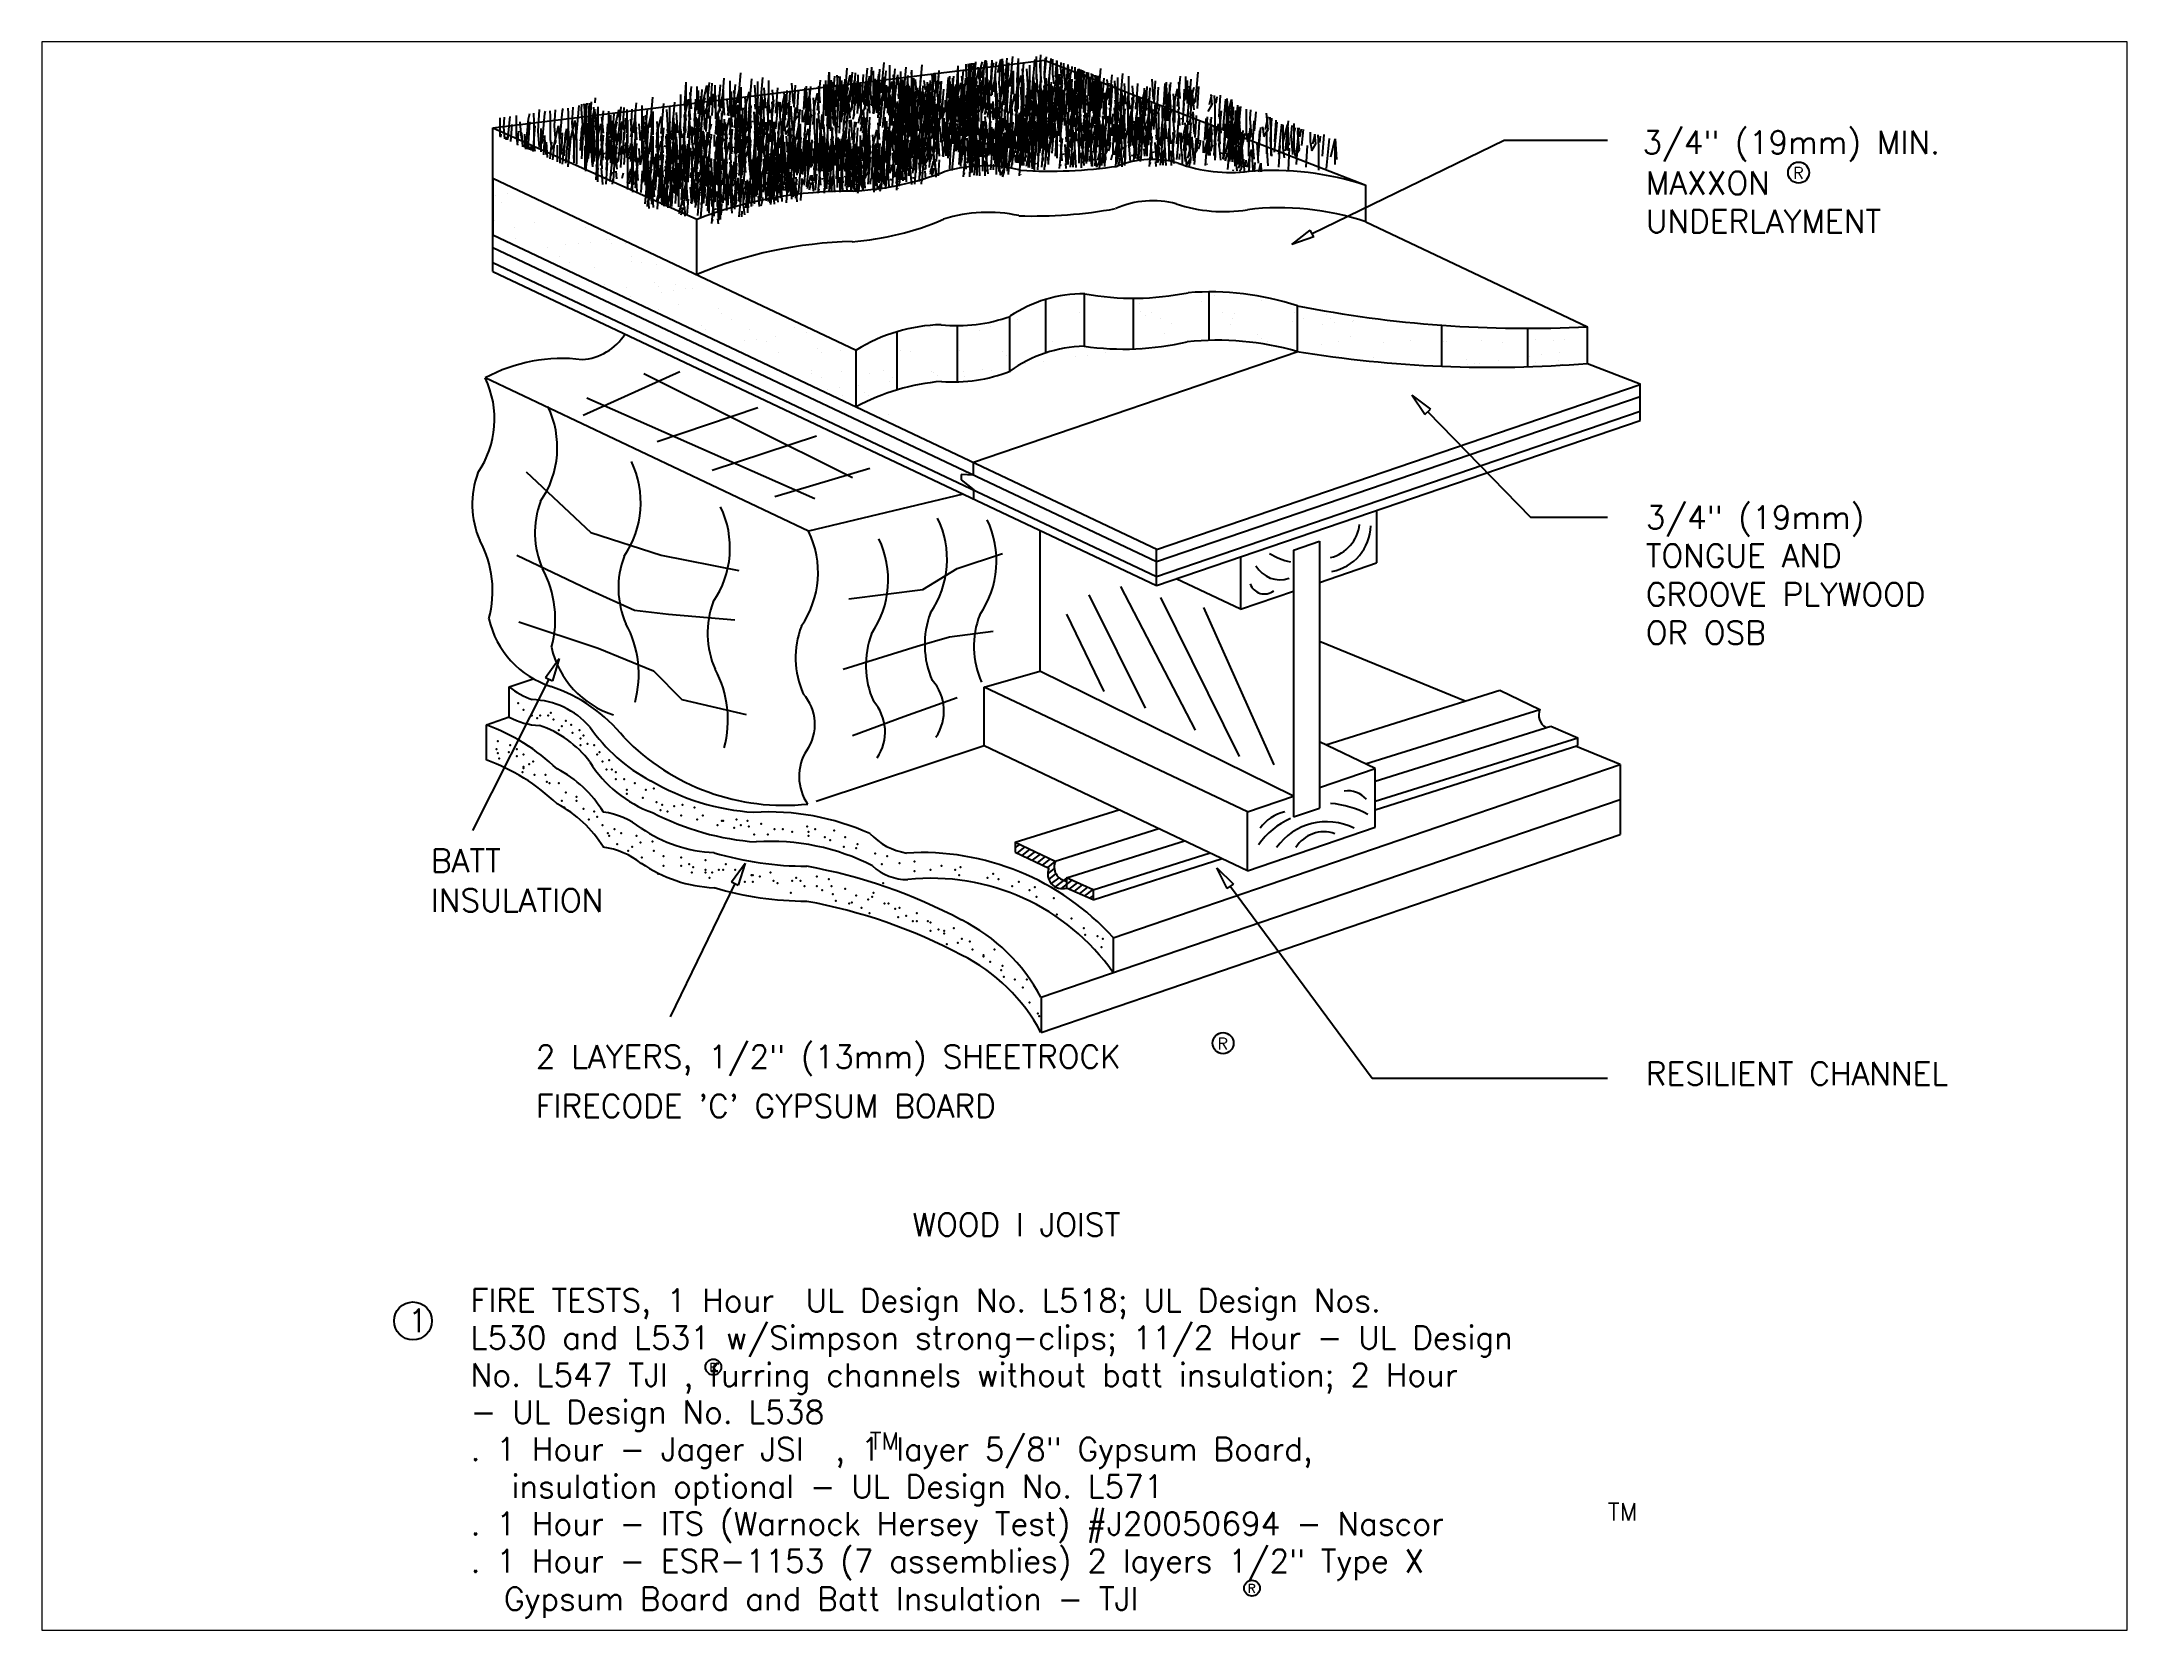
# Paper-space layout 'Layout1' of a CAD drawing. Extents: x 1.05 to 9.45, y 0.8 to 7.2.
# The model-space entities are those that its viewports show. They can reach past a viewport. Long polylines and large blocks are cut down to what shows.
import ezdxf

# ---------------------------------------------------------------- set-up
doc = ezdxf.new("R2010")
doc.units = 0
doc.header["$LTSCALE"] = 2
doc.header["$MEASUREMENT"] = 0
for name, color, linetype in [('ADPDETAIL1', 1, 'CONTINUOUS'), ('ADPDETAIL2', 7, 'CONTINUOUS'), ('ADPDETAIL3', 5, 'CONTINUOUS'), ('ADPDIM', 3, 'CONTINUOUS'), ('ADPTEXT', 6, 'CONTINUOUS')]:
    doc.layers.add(name, color=color, linetype=linetype)
doc.styles.add('ADPROMANS', font='ROMANS.SHX')

psp = doc.layouts.get("Layout1")

msp = doc.modelspace()

# ---------------------------------------------------------------- texts
at = {"layer": 'ADPDETAIL2', "color": 6, "style": 'ADPROMANS'}
for s, height, p in [('FIRE TESTS, 1 Hour  UL Design No. L518; UL Design Nos.', 0.125, (0.745, 0.837)), ('L530 and L531 w/Simpson strong-clips; 11/2 Hour - UL Design', 0.125, (0.745, 0.635)), ('No. L547 TJI , furring channels without batt insulation; 2 Hour', 0.125, (0.745, 0.432)), ('- UL Design No. L538', 0.125, (0.745, 0.23)), ('. 1 Hour - Jager JSI  , 1 layer 5/8" Gypsum Board,', 0.125, (0.745, 0.028)), ('TM', 0.0938, (2.915, 0.088)), ('insulation optional - UL Design No. L571', 0.125, (0.967, -0.175)), ('TM', 0.0938, (6.93, -0.298)), ('. 1 Hour - ITS (Warnock Hersey Test) #J20050694 - Nascor', 0.125, (0.745, -0.377)), ('. 1 Hour - ESR-1153 (7 assemblies) 2 layers 1/2" Type X', 0.125, (0.745, -0.58)), ('Gypsum Board and Batt Insulation - TJI', 0.125, (0.926, -0.786))]:
    msp.add_text(s, height=height, dxfattribs=at).set_placement(p)
at = {"layer": 'ADPDETAIL2', "color": 6, "insert": (0.404, 0.852), "char_height": 0.125, "width": 0.03125, "attachment_point": 1, "style": 'ADPROMANS'}
msp.add_mtext('1', dxfattribs=at)
at = {"layer": 'ADPTEXT', "style": 'ADPROMANS'}
for s, height, p in [('3/4" (19mm) MIN.', 0.125, (7.118, 7.137)), ('MAXXON', 0.125, (7.136, 6.916)), ('R', 0.0625, (7.938, 7.002)), ('UNDERLAYMENT', 0.125, (7.136, 6.708)), ('3/4" (19mm)', 0.125, (7.136, 5.097)), ('TONGUE AND', 0.125, (7.136, 4.889)), ('GROOVE PLYWOOD', 0.125, (7.136, 4.678)), ('OR OSB', 0.125, (7.136, 4.47)), ('BATT', 0.125, (0.529, 3.23)), ('INSULATION', 0.125, (0.529, 3.014)), ('2 LAYERS, 1/2" (13mm) SHEETROCK', 0.125, (1.099, 2.163)), ('R', 0.0625, (4.807, 2.265)), ('RESILIENT CHANNEL', 0.125, (7.136, 2.071)), ("FIRECODE 'C' GYPSUM BOARD", 0.125, (1.099, 1.895)), ('WOOD I JOIST', 0.125, (3.148, 1.25)), ('R', 0.0469, (2.043, 0.512)), ('R', 0.0469, (4.971, -0.691))]:
    msp.add_text(s, height=height, dxfattribs=at).set_placement(p)

# ---------------------------------------------------------------- linework, layer by layer
at = {"layer": 'ADPDETAIL1'}
for p, q in [((0.866, 7.278), (3.865, 7.647)), ((2.784, 7.485), (2.792, 7.604)), ((2.888, 7.441), (2.903, 7.604)), ((2.919, 7.489), (2.927, 7.608)), ((2.978, 7.47), (2.993, 7.634)), ((3.022, 7.619), (3.022, 7.493)), ((3.038, 7.436), (3.053, 7.6)), ((3.098, 7.444), (3.113, 7.608)), ((3.187, 7.474), (3.201, 7.622)), ((3.389, 7.497), (3.396, 7.616)), ((3.395, 7.612), (3.395, 7.486)), ((3.439, 7.599), (3.44, 7.625)), ((3.451, 7.627), (3.453, 7.592)), ((3.459, 7.628), (3.463, 7.571)), ((3.461, 7.532), (3.47, 7.63)), ((3.476, 7.539), (3.481, 7.631)), ((3.485, 7.518), (3.493, 7.638)), ((3.504, 7.609), (3.508, 7.544)), ((3.508, 7.452), (3.522, 7.615)), ((3.522, 7.615), (3.528, 7.638)), ((3.523, 7.55), (3.545, 7.647)), ((3.531, 7.492), (3.538, 7.611)), ((3.545, 7.647), (3.553, 7.535)), ((3.549, 7.641), (3.552, 7.6)), ((3.552, 7.6), (3.552, 7.474)), ((3.575, 7.548), (3.581, 7.646)), ((3.575, 7.483), (3.582, 7.602)), ((3.582, 7.602), (3.59, 7.632)), ((3.589, 7.474), (3.604, 7.638)), ((3.612, 7.58), (3.629, 7.653)), ((3.62, 7.522), (3.628, 7.641)), ((3.632, 7.653), (3.634, 7.623)), ((3.634, 7.623), (3.634, 7.496)), ((3.636, 7.654), (3.642, 7.565)), ((3.65, 7.44), (3.665, 7.604)), ((3.656, 7.571), (3.662, 7.657)), ((3.664, 7.513), (3.672, 7.632)), ((3.679, 7.504), (3.694, 7.667)), ((3.717, 7.537), (3.724, 7.656)), ((3.723, 7.652), (3.723, 7.526)), ((3.739, 7.47), (3.754, 7.633)), ((3.753, 7.511), (3.746, 7.6)), ((3.768, 7.6), (3.776, 7.489)), ((3.784, 7.619), (3.784, 7.492)), ((3.799, 7.477), (3.814, 7.641)), ((3.814, 7.641), (3.816, 7.65)), ((3.82, 7.667), (3.82, 7.541)), ((3.842, 7.653), (3.844, 7.626)), ((3.843, 7.615), (3.846, 7.676)), ((3.85, 7.526), (3.843, 7.615)), ((3.844, 7.626), (3.844, 7.5)), ((3.865, 7.548), (3.876, 7.665)), ((3.865, 7.647), (5.614, 6.966)), ((3.866, 7.574), (3.871, 7.657)), ((3.888, 7.507), (3.902, 7.655)), ((3.91, 7.652), (3.91, 7.571)), ((3.925, 7.556), (3.933, 7.644)), ((3.939, 7.556), (3.932, 7.645)), ((3.933, 7.644), (3.933, 7.529)), ((3.948, 7.514), (3.97, 7.611)), ((3.955, 7.604), (3.957, 7.634)), ((3.963, 7.514), (3.955, 7.604)), ((3.969, 7.63), (3.969, 7.578)), ((3.97, 7.611), (3.978, 7.5)), ((3.984, 7.481), (3.992, 7.6)), ((3.985, 7.522), (3.994, 7.624)), ((3.999, 7.563), (3.994, 7.621)), ((4.014, 7.585), (4.016, 7.612)), ((4.03, 7.609), (4.03, 7.544)), ((4.037, 7.544), (4.05, 7.6)), ((4.157, 7.437), (4.172, 7.601)), ((1.909, 7.408), (1.916, 7.527)), ((1.915, 7.523), (1.915, 7.397)), ((1.931, 7.341), (1.946, 7.504)), ((1.974, 7.503), (1.974, 7.376)), ((1.996, 7.369), (2.003, 7.488)), ((2.007, 7.412), (2.029, 7.509)), ((2.028, 7.363), (2.043, 7.526)), ((2.029, 7.509), (2.037, 7.397)), ((2.051, 7.403), (2.058, 7.522)), ((2.072, 7.511), (2.072, 7.385)), ((2.095, 7.394), (2.103, 7.513)), ((2.11, 7.385), (2.124, 7.549)), ((2.154, 7.534), (2.154, 7.407)), ((2.17, 7.351), (2.185, 7.515)), ((2.184, 7.392), (2.206, 7.489)), ((2.199, 7.415), (2.214, 7.578)), ((2.206, 7.489), (2.214, 7.378)), ((2.215, 7.5), (2.215, 7.373)), ((2.259, 7.381), (2.274, 7.545)), ((2.288, 7.511), (2.296, 7.4)), ((2.304, 7.53), (2.304, 7.403)), ((2.319, 7.388), (2.334, 7.552)), ((2.34, 7.497), (2.348, 7.385)), ((2.364, 7.537), (2.364, 7.411)), ((2.407, 7.378), (2.415, 7.497)), ((2.49, 7.522), (2.498, 7.411)), ((2.504, 7.392), (2.512, 7.511)), ((2.556, 7.378), (2.564, 7.497)), ((2.564, 7.386), (2.572, 7.505)), ((2.579, 7.34), (2.594, 7.504)), ((2.587, 7.493), (2.587, 7.367)), ((2.632, 7.374), (2.647, 7.538)), ((2.646, 7.415), (2.639, 7.505)), ((2.665, 7.515), (2.665, 7.389)), ((2.675, 7.536), (2.675, 7.41)), ((2.684, 7.515), (2.684, 7.389)), ((2.687, 7.393), (2.709, 7.49)), ((2.688, 7.463), (2.695, 7.582)), ((2.694, 7.579), (2.694, 7.452)), ((2.697, 7.402), (2.704, 7.521)), ((2.699, 7.419), (2.706, 7.538)), ((2.705, 7.534), (2.705, 7.408)), ((2.709, 7.49), (2.716, 7.378)), ((2.71, 7.396), (2.725, 7.56)), ((2.724, 7.438), (2.716, 7.527)), ((2.721, 7.352), (2.736, 7.515)), ((2.729, 7.396), (2.744, 7.56)), ((2.745, 7.476), (2.738, 7.566)), ((2.741, 7.37), (2.748, 7.489)), ((2.752, 7.558), (2.752, 7.432)), ((2.762, 7.537), (2.762, 7.411)), ((2.764, 7.514), (2.764, 7.387)), ((2.768, 7.488), (2.768, 7.391)), ((2.773, 7.493), (2.773, 7.366)), ((2.775, 7.424), (2.782, 7.543)), ((2.782, 7.417), (2.775, 7.506)), ((2.777, 7.403), (2.799, 7.5)), ((2.786, 7.468), (2.808, 7.565)), ((2.786, 7.38), (2.793, 7.499)), ((2.797, 7.423), (2.819, 7.52)), ((2.807, 7.418), (2.821, 7.582)), ((2.808, 7.565), (2.815, 7.453)), ((2.818, 7.374), (2.833, 7.537)), ((2.818, 7.384), (2.825, 7.503)), ((2.819, 7.52), (2.827, 7.409)), ((2.83, 7.459), (2.837, 7.578)), ((2.838, 7.401), (2.845, 7.52)), ((2.841, 7.414), (2.848, 7.533)), ((2.851, 7.567), (2.851, 7.441)), ((2.855, 7.509), (2.855, 7.383)), ((2.862, 7.523), (2.862, 7.396)), ((2.874, 7.45), (2.881, 7.569)), ((2.881, 7.426), (2.874, 7.515)), ((2.874, 7.418), (2.896, 7.515)), ((2.885, 7.405), (2.893, 7.524)), ((2.896, 7.515), (2.903, 7.403)), ((2.897, 7.541), (2.897, 7.414)), ((2.9, 7.396), (2.914, 7.56)), ((2.908, 7.496), (2.908, 7.37)), ((2.927, 7.399), (2.919, 7.489)), ((2.923, 7.403), (2.946, 7.5)), ((2.926, 7.403), (2.948, 7.5)), ((2.933, 7.589), (2.933, 7.463)), ((2.941, 7.532), (2.941, 7.405)), ((2.944, 7.545), (2.944, 7.418)), ((2.949, 7.407), (2.964, 7.57)), ((2.952, 7.487), (2.952, 7.361)), ((2.963, 7.448), (2.955, 7.537)), ((2.96, 7.362), (2.975, 7.526)), ((2.963, 7.479), (2.971, 7.598)), ((2.963, 7.448), (2.985, 7.545)), ((2.974, 7.403), (2.967, 7.493)), ((2.974, 7.403), (2.996, 7.5)), ((2.975, 7.325), (2.99, 7.489)), ((2.985, 7.545), (2.993, 7.433)), ((2.989, 7.426), (3.004, 7.589)), ((2.994, 7.555), (2.994, 7.429)), ((2.996, 7.5), (3.004, 7.389)), ((3.005, 7.511), (3.005, 7.385)), ((3.015, 7.433), (3.037, 7.53)), ((3.023, 7.414), (3.016, 7.503)), ((3.037, 7.53), (3.045, 7.418)), ((3.052, 7.478), (3.045, 7.567)), ((3.049, 7.392), (3.064, 7.556)), ((3.067, 7.567), (3.075, 7.455)), ((3.072, 7.34), (3.087, 7.503)), ((3.078, 7.523), (3.086, 7.411)), ((3.083, 7.585), (3.083, 7.459)), ((3.094, 7.541), (3.094, 7.414)), ((3.097, 7.403), (3.104, 7.522)), ((3.113, 7.444), (3.105, 7.533)), ((3.109, 7.399), (3.124, 7.563)), ((3.116, 7.489), (3.116, 7.362)), ((3.124, 7.399), (3.116, 7.489)), ((3.119, 7.552), (3.127, 7.441)), ((3.13, 7.508), (3.138, 7.396)), ((3.139, 7.437), (3.143, 7.497)), ((3.149, 7.493), (3.142, 7.582)), ((3.143, 7.593), (3.143, 7.466)), ((3.154, 7.548), (3.154, 7.422)), ((3.172, 7.451), (3.165, 7.541)), ((3.183, 7.407), (3.176, 7.496)), ((3.186, 7.433), (3.194, 7.552)), ((3.197, 7.389), (3.205, 7.508)), ((3.209, 7.537), (3.216, 7.485)), ((3.21, 7.421), (3.232, 7.518)), ((3.227, 7.528), (3.232, 7.464)), ((3.232, 7.518), (3.24, 7.406)), ((3.232, 7.496), (3.239, 7.444)), ((3.238, 7.418), (3.246, 7.537)), ((3.247, 7.481), (3.269, 7.578)), ((3.25, 7.374), (3.257, 7.493)), ((3.262, 7.481), (3.254, 7.57)), ((3.254, 7.412), (3.261, 7.531)), ((3.268, 7.545), (3.276, 7.493)), ((3.269, 7.578), (3.277, 7.466)), ((3.276, 7.493), (3.298, 7.53)), ((3.28, 7.533), (3.288, 7.422)), ((3.283, 7.448), (3.291, 7.567)), ((3.284, 7.489), (3.293, 7.59)), ((3.294, 7.403), (3.302, 7.523)), ((3.299, 7.414), (3.306, 7.533)), ((3.31, 7.37), (3.318, 7.489)), ((3.335, 7.433), (3.343, 7.552)), ((3.343, 7.441), (3.351, 7.56)), ((3.344, 7.412), (3.367, 7.508)), ((3.346, 7.389), (3.354, 7.508)), ((3.35, 7.53), (3.35, 7.403)), ((3.354, 7.397), (3.362, 7.516)), ((3.355, 7.397), (3.363, 7.516)), ((3.358, 7.396), (3.372, 7.56)), ((3.362, 7.512), (3.362, 7.386)), ((3.366, 7.549), (3.366, 7.422)), ((3.367, 7.508), (3.374, 7.397)), ((3.369, 7.351), (3.384, 7.515)), ((3.377, 7.504), (3.377, 7.378)), ((3.378, 7.33), (3.392, 7.493)), ((3.388, 7.426), (3.41, 7.523)), ((3.396, 7.407), (3.389, 7.497)), ((3.41, 7.523), (3.417, 7.411)), ((3.411, 7.43), (3.426, 7.593)), ((3.425, 7.471), (3.417, 7.56)), ((3.42, 7.492), (3.42, 7.365)), ((3.422, 7.385), (3.437, 7.549)), ((3.436, 7.426), (3.429, 7.516)), ((3.446, 7.51), (3.439, 7.599)), ((3.442, 7.404), (3.449, 7.523)), ((3.448, 7.459), (3.455, 7.489)), ((3.453, 7.592), (3.453, 7.465)), ((3.453, 7.401), (3.476, 7.498)), ((3.462, 7.343), (3.477, 7.506)), ((3.463, 7.571), (3.463, 7.444)), ((3.465, 7.547), (3.465, 7.421)), ((3.469, 7.522), (3.469, 7.425)), ((3.474, 7.526), (3.474, 7.4)), ((3.474, 7.352), (3.489, 7.515)), ((3.476, 7.458), (3.483, 7.577)), ((3.483, 7.45), (3.476, 7.539)), ((3.476, 7.498), (3.483, 7.386)), ((3.478, 7.437), (3.5, 7.533)), ((3.493, 7.429), (3.485, 7.518)), ((3.487, 7.501), (3.509, 7.598)), ((3.487, 7.413), (3.494, 7.532)), ((3.494, 7.406), (3.487, 7.495)), ((3.489, 7.392), (3.511, 7.489)), ((3.499, 7.41), (3.492, 7.499)), ((3.497, 7.392), (3.505, 7.511)), ((3.509, 7.598), (3.516, 7.486)), ((3.519, 7.407), (3.534, 7.571)), ((3.519, 7.418), (3.526, 7.537)), ((3.519, 7.5), (3.519, 7.374)), ((3.53, 7.373), (3.538, 7.492)), ((3.537, 7.489), (3.545, 7.518)), ((3.539, 7.434), (3.546, 7.553)), ((3.542, 7.383), (3.549, 7.502)), ((3.556, 7.542), (3.556, 7.416)), ((3.556, 7.374), (3.571, 7.537)), ((3.575, 7.452), (3.597, 7.548)), ((3.582, 7.459), (3.575, 7.548)), ((3.589, 7.474), (3.597, 7.504)), ((3.597, 7.548), (3.604, 7.437)), ((3.598, 7.574), (3.598, 7.447)), ((3.601, 7.523), (3.601, 7.396)), ((3.617, 7.34), (3.631, 7.504)), ((3.628, 7.433), (3.62, 7.522)), ((3.624, 7.437), (3.647, 7.533)), ((3.627, 7.437), (3.649, 7.533)), ((3.642, 7.565), (3.642, 7.438)), ((3.645, 7.404), (3.66, 7.567)), ((3.654, 7.425), (3.659, 7.512)), ((3.664, 7.481), (3.656, 7.571)), ((3.661, 7.489), (3.661, 7.362)), ((3.661, 7.367), (3.669, 7.486)), ((3.664, 7.481), (3.686, 7.578)), ((3.676, 7.358), (3.691, 7.522)), ((3.686, 7.578), (3.694, 7.466)), ((3.695, 7.589), (3.695, 7.462)), ((3.706, 7.37), (3.721, 7.533)), ((3.714, 7.391), (3.721, 7.51)), ((3.716, 7.466), (3.738, 7.563)), ((3.724, 7.447), (3.717, 7.537)), ((3.721, 7.507), (3.721, 7.381)), ((3.735, 7.5), (3.742, 7.389)), ((3.736, 7.324), (3.751, 7.488)), ((3.738, 7.563), (3.746, 7.452)), ((3.743, 7.484), (3.745, 7.493)), ((3.751, 7.519), (3.751, 7.392)), ((3.765, 7.377), (3.78, 7.541)), ((3.771, 7.496), (3.773, 7.469)), ((3.773, 7.373), (3.788, 7.537)), ((3.784, 7.492), (3.791, 7.44)), ((3.796, 7.332), (3.811, 7.496)), ((3.798, 7.437), (3.805, 7.556)), ((3.814, 7.477), (3.806, 7.566)), ((3.81, 7.526), (3.81, 7.4)), ((3.811, 7.496), (3.813, 7.505)), ((3.817, 7.522), (3.817, 7.395)), ((3.82, 7.585), (3.828, 7.474)), ((3.839, 7.508), (3.841, 7.481)), ((3.84, 7.47), (3.844, 7.531)), ((3.844, 7.5), (3.851, 7.447)), ((3.862, 7.403), (3.873, 7.52)), ((3.862, 7.508), (3.862, 7.499)), ((3.863, 7.429), (3.868, 7.512)), ((3.873, 7.485), (3.866, 7.574)), ((3.867, 7.43), (3.874, 7.549)), ((3.874, 7.546), (3.874, 7.419)), ((3.885, 7.362), (3.899, 7.51)), ((3.887, 7.466), (3.895, 7.585)), ((3.889, 7.363), (3.904, 7.527)), ((3.903, 7.404), (3.896, 7.493)), ((3.907, 7.507), (3.907, 7.425)), ((3.91, 7.571), (3.917, 7.518)), ((3.911, 7.454), (3.933, 7.551)), ((3.922, 7.41), (3.93, 7.498)), ((3.928, 7.562), (3.933, 7.497)), ((3.937, 7.41), (3.929, 7.5)), ((3.93, 7.498), (3.93, 7.384)), ((3.932, 7.525), (3.932, 7.398)), ((3.933, 7.551), (3.94, 7.439)), ((3.933, 7.529), (3.94, 7.477)), ((3.937, 7.511), (3.944, 7.4)), ((3.939, 7.452), (3.947, 7.571)), ((3.94, 7.477), (3.963, 7.514)), ((3.941, 7.504), (3.941, 7.377)), ((3.951, 7.381), (3.958, 7.5)), ((3.952, 7.458), (3.954, 7.489)), ((3.954, 7.391), (3.962, 7.51)), ((3.955, 7.445), (3.962, 7.564)), ((3.965, 7.435), (3.987, 7.531)), ((3.969, 7.578), (3.977, 7.526)), ((3.977, 7.526), (3.999, 7.563)), ((3.986, 7.385), (4.001, 7.549)), ((3.987, 7.531), (3.995, 7.42)), ((4, 7.447), (4.007, 7.566)), ((4.007, 7.566), (4.015, 7.596)), ((4.009, 7.425), (4.017, 7.544)), ((4.011, 7.375), (4.018, 7.494)), ((4.017, 7.368), (4.025, 7.487)), ((4.025, 7.329), (4.04, 7.493)), ((4.031, 7.534), (4.031, 7.407)), ((4.036, 7.466), (4.044, 7.585)), ((4.044, 7.475), (4.052, 7.594)), ((4.045, 7.445), (4.067, 7.542)), ((4.051, 7.563), (4.051, 7.437)), ((4.053, 7.416), (4.061, 7.535)), ((4.059, 7.529), (4.054, 7.599)), ((4.059, 7.429), (4.073, 7.593)), ((4.06, 7.596), (4.066, 7.556)), ((4.063, 7.595), (4.067, 7.529)), ((4.066, 7.556), (4.085, 7.587)), ((4.067, 7.542), (4.075, 7.43)), ((4.068, 7.407), (4.083, 7.571)), ((4.074, 7.552), (4.078, 7.589)), ((4.076, 7.507), (4.076, 7.381)), ((4.079, 7.363), (4.093, 7.527)), ((4.092, 7.404), (4.085, 7.493)), ((4.089, 7.477), (4.096, 7.582)), ((4.103, 7.58), (4.103, 7.578)), ((4.103, 7.578), (4.103, 7.452)), ((4.105, 7.497), (4.112, 7.527)), ((4.113, 7.556), (4.113, 7.429)), ((4.119, 7.574), (4.127, 7.522)), ((4.12, 7.498), (4.12, 7.372)), ((4.121, 7.525), (4.121, 7.398)), ((4.126, 7.526), (4.128, 7.57)), ((4.126, 7.414), (4.133, 7.533)), ((4.133, 7.437), (4.126, 7.526)), ((4.128, 7.373), (4.143, 7.537)), ((4.13, 7.504), (4.13, 7.377)), ((4.134, 7.559), (4.135, 7.565)), ((4.134, 7.477), (4.154, 7.562)), ((4.135, 7.475), (4.154, 7.557)), ((4.142, 7.415), (4.135, 7.504)), ((4.149, 7.477), (4.141, 7.566)), ((4.141, 7.49), (4.146, 7.564)), ((4.141, 7.408), (4.149, 7.527)), ((4.142, 7.415), (4.165, 7.511)), ((4.143, 7.391), (4.151, 7.51)), ((4.148, 7.459), (4.157, 7.559)), ((4.155, 7.562), (4.155, 7.541)), ((4.155, 7.541), (4.163, 7.489)), ((4.157, 7.561), (4.164, 7.462)), ((4.163, 7.553), (4.164, 7.544)), ((4.165, 7.511), (4.172, 7.4)), ((4.173, 7.522), (4.173, 7.396)), ((4.175, 7.385), (4.19, 7.549)), ((4.194, 7.4), (4.217, 7.496)), ((4.2, 7.452), (4.216, 7.523)), ((4.215, 7.452), (4.207, 7.541)), ((4.217, 7.496), (4.224, 7.385)), ((4.218, 7.403), (4.233, 7.567)), ((4.224, 7.52), (4.229, 7.437)), ((4.228, 7.396), (4.235, 7.515)), ((4.247, 7.534), (4.254, 7.422)), ((4.25, 7.329), (4.265, 7.492)), ((4.252, 7.385), (4.259, 7.504)), ((4.262, 7.552), (4.262, 7.425)), ((4.276, 7.37), (4.284, 7.489)), ((4.277, 7.411), (4.292, 7.574)), ((4.292, 7.411), (4.285, 7.5)), ((4.299, 7.519), (4.306, 7.407)), ((4.322, 7.559), (4.322, 7.433)), ((4.352, 7.418), (4.344, 7.507)), ((4.366, 7.4), (4.373, 7.519)), ((4.407, 7.495), (4.411, 7.43)), ((4.418, 7.385), (4.425, 7.504)), ((4.433, 7.378), (4.441, 7.497)), ((4.449, 7.544), (4.456, 7.433)), ((4.463, 7.415), (4.47, 7.534)), ((4.478, 7.381), (4.486, 7.5)), ((4.515, 7.4), (4.522, 7.519)), ((4.523, 7.408), (4.53, 7.527)), ((4.53, 7.496), (4.53, 7.37)), ((4.537, 7.363), (4.552, 7.526)), ((4.546, 7.515), (4.546, 7.389)), ((4.567, 7.393), (4.589, 7.49)), ((4.589, 7.49), (4.597, 7.378)), ((4.59, 7.396), (4.605, 7.56)), ((4.604, 7.438), (4.597, 7.527)), ((4.621, 7.37), (4.628, 7.489)), ((4.633, 7.558), (4.633, 7.432)), ((4.642, 7.537), (4.642, 7.411)), ((4.649, 7.488), (4.649, 7.391)), ((4.655, 7.424), (4.663, 7.543)), ((4.663, 7.417), (4.655, 7.506)), ((4.657, 7.403), (4.679, 7.5)), ((4.687, 7.418), (4.702, 7.582)), ((4.698, 7.384), (4.706, 7.503)), ((1.111, 7.26), (1.119, 7.379)), ((1.2, 7.29), (1.206, 7.377)), ((1.245, 7.371), (1.248, 7.383)), ((1.273, 7.386), (1.275, 7.357)), ((1.297, 7.304), (1.303, 7.391)), ((1.32, 7.237), (1.334, 7.401)), ((1.348, 7.381), (1.349, 7.407)), ((1.355, 7.292), (1.348, 7.381)), ((1.36, 7.409), (1.363, 7.374)), ((1.363, 7.4), (1.364, 7.386)), ((1.363, 7.374), (1.363, 7.247)), ((1.364, 7.386), (1.364, 7.26)), ((1.368, 7.41), (1.372, 7.353)), ((1.37, 7.314), (1.379, 7.412)), ((1.385, 7.322), (1.391, 7.413)), ((1.387, 7.334), (1.391, 7.403)), ((1.394, 7.301), (1.402, 7.42)), ((1.396, 7.283), (1.418, 7.38)), ((1.413, 7.391), (1.418, 7.326)), ((1.418, 7.38), (1.426, 7.268)), ((1.421, 7.414), (1.423, 7.441)), ((1.43, 7.274), (1.438, 7.393)), ((1.437, 7.39), (1.437, 7.263)), ((1.528, 7.279), (1.551, 7.376)), ((1.549, 7.229), (1.564, 7.393)), ((1.551, 7.376), (1.558, 7.264)), ((1.573, 7.27), (1.58, 7.389)), ((1.594, 7.378), (1.594, 7.252)), ((1.617, 7.261), (1.624, 7.38)), ((1.631, 7.252), (1.646, 7.415)), ((1.676, 7.4), (1.676, 7.274)), ((1.692, 7.218), (1.707, 7.381)), ((1.721, 7.281), (1.735, 7.445)), ((1.781, 7.247), (1.796, 7.411)), ((1.81, 7.378), (1.817, 7.266)), ((1.826, 7.396), (1.826, 7.27)), ((1.841, 7.255), (1.855, 7.419)), ((1.885, 7.404), (1.885, 7.277)), ((1.886, 7.46), (1.886, 7.333)), ((1.906, 7.262), (1.913, 7.381)), ((1.908, 7.337), (1.93, 7.434)), ((1.916, 7.318), (1.909, 7.408)), ((1.912, 7.378), (1.912, 7.251)), ((1.93, 7.434), (1.938, 7.322)), ((1.945, 7.382), (1.938, 7.471)), ((1.962, 7.315), (1.969, 7.434)), ((1.968, 7.37), (1.976, 7.4)), ((1.982, 7.254), (1.997, 7.417)), ((1.983, 7.482), (1.983, 7.355)), ((1.99, 7.433), (1.99, 7.336)), ((2.003, 7.361), (1.996, 7.451)), ((1.998, 7.348), (2.02, 7.444)), ((1.999, 7.257), (2.007, 7.376)), ((2.013, 7.34), (2.005, 7.43)), ((2.019, 7.321), (2.012, 7.41)), ((2.012, 7.389), (2.019, 7.277)), ((2.02, 7.355), (2.028, 7.385)), ((2.026, 7.259), (2.033, 7.378)), ((2.039, 7.329), (2.047, 7.448)), ((2.057, 7.4), (2.065, 7.43)), ((2.059, 7.345), (2.066, 7.464)), ((2.076, 7.454), (2.076, 7.327)), ((2.095, 7.363), (2.117, 7.459)), ((2.102, 7.37), (2.095, 7.459)), ((2.11, 7.385), (2.117, 7.415)), ((2.117, 7.459), (2.124, 7.348)), ((2.118, 7.485), (2.118, 7.359)), ((2.148, 7.344), (2.14, 7.433)), ((2.144, 7.348), (2.167, 7.445)), ((2.147, 7.348), (2.169, 7.444)), ((2.154, 7.241), (2.169, 7.404)), ((2.162, 7.476), (2.162, 7.349)), ((2.174, 7.336), (2.179, 7.423)), ((2.184, 7.392), (2.177, 7.482)), ((2.182, 7.279), (2.189, 7.398)), ((2.196, 7.269), (2.211, 7.433)), ((2.196, 7.403), (2.196, 7.276)), ((2.206, 7.382), (2.206, 7.255)), ((2.218, 7.269), (2.226, 7.388)), ((2.234, 7.302), (2.242, 7.421)), ((2.236, 7.378), (2.259, 7.474)), ((2.245, 7.359), (2.237, 7.448)), ((2.241, 7.418), (2.241, 7.292)), ((2.25, 7.263), (2.265, 7.426)), ((2.257, 7.236), (2.271, 7.399)), ((2.259, 7.474), (2.266, 7.363)), ((2.263, 7.395), (2.265, 7.404)), ((2.291, 7.407), (2.293, 7.38)), ((2.293, 7.284), (2.308, 7.448)), ((2.301, 7.384), (2.301, 7.258)), ((2.304, 7.403), (2.312, 7.351)), ((2.316, 7.243), (2.331, 7.407)), ((2.318, 7.348), (2.326, 7.467)), ((2.334, 7.388), (2.326, 7.478)), ((2.331, 7.407), (2.333, 7.416)), ((2.338, 7.433), (2.338, 7.307)), ((2.359, 7.419), (2.361, 7.392)), ((2.36, 7.381), (2.364, 7.442)), ((2.367, 7.292), (2.36, 7.381)), ((2.361, 7.392), (2.361, 7.265)), ((2.364, 7.411), (2.371, 7.359)), ((2.371, 7.359), (2.393, 7.396)), ((2.382, 7.314), (2.393, 7.431)), ((2.382, 7.419), (2.382, 7.41)), ((2.383, 7.34), (2.388, 7.423)), ((2.393, 7.396), (2.386, 7.485)), ((2.405, 7.273), (2.419, 7.421)), ((2.405, 7.358), (2.407, 7.393)), ((2.427, 7.418), (2.427, 7.336)), ((2.431, 7.365), (2.453, 7.462)), ((2.442, 7.321), (2.45, 7.409)), ((2.448, 7.473), (2.453, 7.408)), ((2.457, 7.321), (2.449, 7.411)), ((2.45, 7.409), (2.45, 7.295)), ((2.453, 7.462), (2.461, 7.35)), ((2.453, 7.44), (2.461, 7.388)), ((2.46, 7.363), (2.467, 7.482)), ((2.461, 7.388), (2.483, 7.426)), ((2.465, 7.28), (2.487, 7.377)), ((2.473, 7.369), (2.474, 7.4)), ((2.475, 7.356), (2.483, 7.475)), ((2.486, 7.396), (2.486, 7.344)), ((2.487, 7.377), (2.495, 7.265)), ((2.502, 7.288), (2.512, 7.39)), ((2.516, 7.329), (2.511, 7.386)), ((2.52, 7.359), (2.528, 7.478)), ((2.522, 7.215), (2.537, 7.378)), ((2.531, 7.351), (2.534, 7.378)), ((2.547, 7.375), (2.547, 7.31)), ((2.565, 7.356), (2.588, 7.453)), ((2.571, 7.474), (2.571, 7.348)), ((2.588, 7.453), (2.595, 7.341)), ((2.607, 7.296), (2.614, 7.415)), ((2.609, 7.371), (2.631, 7.467)), ((2.617, 7.352), (2.61, 7.441)), ((2.613, 7.411), (2.613, 7.285)), ((2.631, 7.467), (2.639, 7.356)), ((2.636, 7.388), (2.638, 7.397)), ((2.661, 7.272), (2.668, 7.391)), ((2.663, 7.348), (2.67, 7.467)), ((2.669, 7.403), (2.677, 7.433)), ((2.676, 7.471), (2.676, 7.344)), ((2.683, 7.287), (2.698, 7.451)), ((2.685, 7.318), (2.692, 7.437)), ((2.695, 7.374), (2.688, 7.463)), ((2.69, 7.466), (2.69, 7.369)), ((2.691, 7.434), (2.691, 7.307)), ((2.696, 7.273), (2.703, 7.392)), ((2.704, 7.395), (2.697, 7.484)), ((2.698, 7.348), (2.72, 7.445)), ((2.699, 7.381), (2.721, 7.478)), ((2.706, 7.33), (2.699, 7.419)), ((2.7, 7.29), (2.708, 7.409)), ((2.702, 7.389), (2.702, 7.263)), ((2.714, 7.374), (2.706, 7.463)), ((2.72, 7.354), (2.713, 7.443)), ((2.714, 7.41), (2.716, 7.419)), ((2.721, 7.292), (2.714, 7.381)), ((2.72, 7.445), (2.728, 7.334)), ((2.721, 7.389), (2.729, 7.418)), ((2.725, 7.366), (2.727, 7.375)), ((2.735, 7.393), (2.728, 7.482)), ((2.739, 7.295), (2.746, 7.414)), ((2.74, 7.362), (2.748, 7.481)), ((2.747, 7.426), (2.754, 7.455)), ((2.752, 7.326), (2.759, 7.445)), ((2.758, 7.381), (2.766, 7.411)), ((2.761, 7.309), (2.776, 7.473)), ((2.772, 7.265), (2.787, 7.429)), ((2.778, 7.312), (2.786, 7.431)), ((2.78, 7.444), (2.78, 7.347)), ((2.792, 7.396), (2.784, 7.485)), ((2.793, 7.372), (2.786, 7.462)), ((2.788, 7.359), (2.81, 7.456)), ((2.789, 7.268), (2.797, 7.387)), ((2.798, 7.376), (2.791, 7.466)), ((2.803, 7.351), (2.795, 7.441)), ((2.799, 7.411), (2.807, 7.441)), ((2.809, 7.332), (2.802, 7.421)), ((2.81, 7.366), (2.818, 7.396)), ((2.829, 7.34), (2.837, 7.459)), ((2.836, 7.455), (2.844, 7.485)), ((2.847, 7.411), (2.855, 7.441)), ((2.849, 7.357), (2.856, 7.476)), ((2.855, 7.304), (2.872, 7.377)), ((2.866, 7.465), (2.866, 7.338)), ((2.875, 7.377), (2.877, 7.347)), ((2.879, 7.378), (2.885, 7.289)), ((2.885, 7.374), (2.907, 7.47)), ((2.892, 7.381), (2.885, 7.47)), ((2.888, 7.441), (2.896, 7.47)), ((2.9, 7.396), (2.907, 7.426)), ((2.9, 7.295), (2.905, 7.382)), ((2.907, 7.47), (2.914, 7.359)), ((2.938, 7.355), (2.93, 7.444)), ((2.934, 7.359), (2.957, 7.456)), ((2.937, 7.359), (2.959, 7.456)), ((2.953, 7.392), (2.958, 7.479)), ((2.961, 7.334), (2.968, 7.453)), ((2.964, 7.347), (2.969, 7.434)), ((2.972, 7.29), (2.979, 7.409)), ((2.986, 7.28), (3.001, 7.444)), ((3.013, 7.358), (3.021, 7.477)), ((3.02, 7.474), (3.02, 7.347)), ((3.024, 7.314), (3.032, 7.433)), ((3.026, 7.389), (3.049, 7.485)), ((3.035, 7.37), (3.027, 7.459)), ((3.031, 7.429), (3.031, 7.303)), ((3.035, 7.291), (3.05, 7.455)), ((3.042, 7.451), (3.044, 7.46)), ((3.049, 7.332), (3.042, 7.422)), ((3.047, 7.247), (3.061, 7.41)), ((3.049, 7.485), (3.056, 7.374)), ((3.053, 7.406), (3.055, 7.415)), ((3.061, 7.288), (3.053, 7.377)), ((3.057, 7.365), (3.059, 7.374)), ((3.064, 7.422), (3.072, 7.31)), ((3.066, 7.263), (3.073, 7.382)), ((3.07, 7.463), (3.072, 7.436)), ((3.072, 7.379), (3.072, 7.252)), ((3.075, 7.377), (3.083, 7.266)), ((3.08, 7.44), (3.08, 7.313)), ((3.081, 7.419), (3.083, 7.391)), ((3.083, 7.459), (3.09, 7.407)), ((3.083, 7.295), (3.098, 7.459)), ((3.085, 7.378), (3.087, 7.35)), ((3.086, 7.34), (3.09, 7.4)), ((3.091, 7.395), (3.091, 7.269)), ((3.094, 7.414), (3.102, 7.362)), ((3.095, 7.299), (3.11, 7.462)), ((3.11, 7.299), (3.102, 7.388)), ((3.106, 7.254), (3.121, 7.418)), ((3.108, 7.359), (3.116, 7.478)), ((3.109, 7.298), (3.114, 7.381)), ((3.11, 7.462), (3.112, 7.471)), ((3.116, 7.407), (3.124, 7.295)), ((3.121, 7.418), (3.123, 7.427)), ((3.128, 7.444), (3.128, 7.318)), ((3.138, 7.475), (3.14, 7.447)), ((3.146, 7.347), (3.139, 7.437)), ((3.14, 7.447), (3.14, 7.321)), ((3.143, 7.466), (3.15, 7.414)), ((3.149, 7.43), (3.151, 7.403)), ((3.15, 7.392), (3.154, 7.453)), ((3.15, 7.414), (3.172, 7.451)), ((3.157, 7.303), (3.15, 7.392)), ((3.151, 7.403), (3.151, 7.276)), ((3.153, 7.377), (3.153, 7.295)), ((3.154, 7.422), (3.161, 7.37)), ((3.161, 7.37), (3.172, 7.486)), ((3.161, 7.475), (3.161, 7.465)), ((3.161, 7.37), (3.183, 7.407)), ((3.162, 7.395), (3.167, 7.478)), ((3.169, 7.306), (3.162, 7.395)), ((3.172, 7.325), (3.183, 7.442)), ((3.172, 7.431), (3.172, 7.421)), ((3.173, 7.351), (3.178, 7.434)), ((3.184, 7.328), (3.198, 7.477)), ((3.184, 7.413), (3.186, 7.449)), ((3.185, 7.218), (3.2, 7.382)), ((3.195, 7.284), (3.209, 7.432)), ((3.195, 7.369), (3.197, 7.405)), ((3.206, 7.474), (3.206, 7.392)), ((3.206, 7.392), (3.213, 7.34)), ((3.208, 7.259), (3.216, 7.378)), ((3.217, 7.429), (3.217, 7.347)), ((3.221, 7.376), (3.243, 7.473)), ((3.221, 7.377), (3.229, 7.465)), ((3.224, 7.383), (3.229, 7.318)), ((3.236, 7.377), (3.228, 7.466)), ((3.229, 7.465), (3.229, 7.351)), ((3.232, 7.333), (3.24, 7.421)), ((3.238, 7.484), (3.243, 7.419)), ((3.239, 7.444), (3.262, 7.481)), ((3.247, 7.333), (3.239, 7.422)), ((3.24, 7.42), (3.24, 7.306)), ((3.243, 7.473), (3.251, 7.362)), ((3.243, 7.451), (3.25, 7.399)), ((3.244, 7.336), (3.266, 7.432)), ((3.25, 7.399), (3.273, 7.437)), ((3.251, 7.425), (3.253, 7.456)), ((3.259, 7.336), (3.251, 7.425)), ((3.255, 7.291), (3.277, 7.388)), ((3.262, 7.381), (3.264, 7.411)), ((3.27, 7.291), (3.262, 7.381)), ((3.265, 7.367), (3.272, 7.486)), ((3.265, 7.451), (3.265, 7.399)), ((3.265, 7.399), (3.273, 7.347)), ((3.266, 7.432), (3.274, 7.321)), ((3.267, 7.24), (3.282, 7.404)), ((3.273, 7.347), (3.295, 7.384)), ((3.276, 7.407), (3.276, 7.355)), ((3.277, 7.388), (3.285, 7.276)), ((3.28, 7.303), (3.288, 7.422)), ((3.281, 7.343), (3.29, 7.445)), ((3.295, 7.384), (3.29, 7.442)), ((3.291, 7.258), (3.299, 7.377)), ((3.292, 7.299), (3.302, 7.401)), ((3.306, 7.34), (3.301, 7.397)), ((3.303, 7.388), (3.311, 7.418)), ((3.31, 7.407), (3.312, 7.434)), ((3.311, 7.389), (3.311, 7.263)), ((3.315, 7.343), (3.322, 7.373)), ((3.321, 7.362), (3.324, 7.389)), ((3.326, 7.43), (3.326, 7.365)), ((3.333, 7.449), (3.333, 7.322)), ((3.333, 7.365), (3.346, 7.422)), ((3.337, 7.386), (3.337, 7.321)), ((3.34, 7.296), (3.348, 7.415)), ((3.344, 7.321), (3.357, 7.377)), ((3.356, 7.351), (3.35, 7.42)), ((3.354, 7.326), (3.377, 7.423)), ((3.355, 7.367), (3.378, 7.464)), ((3.363, 7.307), (3.355, 7.397)), ((3.356, 7.27), (3.371, 7.434)), ((3.356, 7.417), (3.362, 7.377)), ((3.359, 7.416), (3.363, 7.351)), ((3.361, 7.485), (3.361, 7.359)), ((3.367, 7.306), (3.361, 7.376)), ((3.362, 7.377), (3.381, 7.408)), ((3.371, 7.373), (3.374, 7.41)), ((3.377, 7.423), (3.384, 7.311)), ((3.378, 7.464), (3.385, 7.352)), ((3.392, 7.371), (3.384, 7.46)), ((3.386, 7.351), (3.393, 7.47)), ((3.392, 7.467), (3.392, 7.34)), ((3.397, 7.307), (3.404, 7.426)), ((3.399, 7.382), (3.421, 7.479)), ((3.407, 7.363), (3.4, 7.452)), ((3.403, 7.422), (3.403, 7.296)), ((3.408, 7.304), (3.416, 7.423)), ((3.415, 7.444), (3.417, 7.453)), ((3.422, 7.326), (3.415, 7.415)), ((3.415, 7.359), (3.422, 7.389)), ((3.417, 7.236), (3.432, 7.4)), ((3.421, 7.479), (3.429, 7.367)), ((3.426, 7.399), (3.428, 7.408)), ((3.429, 7.471), (3.429, 7.344)), ((3.429, 7.243), (3.443, 7.406)), ((3.436, 7.422), (3.436, 7.325)), ((3.44, 7.328), (3.447, 7.447)), ((3.442, 7.358), (3.45, 7.477)), ((3.45, 7.35), (3.442, 7.439)), ((3.444, 7.337), (3.467, 7.433)), ((3.451, 7.283), (3.458, 7.402)), ((3.459, 7.329), (3.452, 7.418)), ((3.453, 7.359), (3.46, 7.478)), ((3.466, 7.31), (3.458, 7.399)), ((3.459, 7.415), (3.467, 7.444)), ((3.461, 7.385), (3.461, 7.259)), ((3.467, 7.373), (3.472, 7.396)), ((3.467, 7.344), (3.474, 7.374)), ((3.473, 7.298), (3.488, 7.462)), ((3.476, 7.244), (3.491, 7.407)), ((3.479, 7.346), (3.487, 7.465)), ((3.48, 7.477), (3.48, 7.38)), ((3.486, 7.318), (3.493, 7.437)), ((3.49, 7.301), (3.498, 7.42)), ((3.494, 7.399), (3.496, 7.358)), ((3.504, 7.385), (3.496, 7.474)), ((3.5, 7.444), (3.508, 7.474)), ((3.51, 7.365), (3.503, 7.455)), ((3.504, 7.389), (3.511, 7.418)), ((3.505, 7.334), (3.513, 7.453)), ((3.511, 7.4), (3.519, 7.429)), ((3.521, 7.393), (3.521, 7.266)), ((3.522, 7.442), (3.522, 7.316)), ((3.527, 7.36), (3.534, 7.389)), ((3.541, 7.352), (3.563, 7.448)), ((3.549, 7.359), (3.541, 7.448)), ((3.556, 7.337), (3.573, 7.41)), ((3.556, 7.374), (3.563, 7.404)), ((3.563, 7.448), (3.571, 7.337)), ((3.564, 7.474), (3.564, 7.347)), ((3.576, 7.411), (3.578, 7.38)), ((3.58, 7.411), (3.586, 7.323)), ((3.594, 7.333), (3.587, 7.422)), ((3.591, 7.337), (3.613, 7.433)), ((3.593, 7.337), (3.616, 7.433)), ((3.601, 7.328), (3.606, 7.415)), ((3.609, 7.465), (3.609, 7.338)), ((3.62, 7.325), (3.626, 7.412)), ((3.631, 7.381), (3.623, 7.471)), ((3.628, 7.267), (3.636, 7.386)), ((3.631, 7.381), (3.653, 7.478)), ((3.643, 7.258), (3.657, 7.422)), ((3.647, 7.378), (3.655, 7.266)), ((3.653, 7.478), (3.66, 7.366)), ((3.681, 7.291), (3.688, 7.41)), ((3.683, 7.366), (3.705, 7.463)), ((3.691, 7.347), (3.684, 7.437)), ((3.687, 7.407), (3.687, 7.281)), ((3.703, 7.224), (3.718, 7.388)), ((3.705, 7.463), (3.712, 7.352)), ((3.71, 7.384), (3.712, 7.393)), ((3.738, 7.396), (3.739, 7.369)), ((3.739, 7.273), (3.754, 7.437)), ((3.75, 7.366), (3.743, 7.455)), ((3.748, 7.373), (3.748, 7.247)), ((3.751, 7.392), (3.758, 7.34)), ((3.758, 7.399), (3.76, 7.408)), ((3.763, 7.232), (3.777, 7.396)), ((3.765, 7.337), (3.772, 7.456)), ((3.765, 7.455), (3.773, 7.343)), ((3.78, 7.377), (3.773, 7.466)), ((3.777, 7.396), (3.78, 7.404)), ((3.781, 7.473), (3.781, 7.347)), ((3.784, 7.422), (3.784, 7.295)), ((3.786, 7.411), (3.788, 7.384)), ((3.787, 7.485), (3.794, 7.374)), ((3.787, 7.373), (3.791, 7.434)), ((3.789, 7.23), (3.804, 7.393)), ((3.811, 7.332), (3.803, 7.421)), ((3.805, 7.408), (3.807, 7.381)), ((3.806, 7.37), (3.81, 7.431)), ((3.807, 7.381), (3.807, 7.254)), ((3.81, 7.332), (3.815, 7.415)), ((3.81, 7.4), (3.818, 7.347)), ((3.817, 7.44), (3.825, 7.329)), ((3.818, 7.347), (3.84, 7.385)), ((3.828, 7.408), (3.829, 7.399)), ((3.829, 7.303), (3.839, 7.42)), ((3.83, 7.329), (3.835, 7.412)), ((3.84, 7.385), (3.832, 7.474)), ((3.832, 7.391), (3.832, 7.265)), ((3.847, 7.381), (3.84, 7.47)), ((3.841, 7.481), (3.841, 7.354)), ((3.845, 7.482), (3.845, 7.355)), ((3.851, 7.447), (3.873, 7.485)), ((3.851, 7.347), (3.853, 7.382)), ((3.852, 7.262), (3.865, 7.41)), ((3.854, 7.366), (3.861, 7.485)), ((3.854, 7.41), (3.854, 7.328)), ((3.854, 7.258), (3.861, 7.377)), ((3.87, 7.339), (3.863, 7.429)), ((3.864, 7.285), (3.872, 7.404)), ((3.866, 7.36), (3.888, 7.456)), ((3.874, 7.341), (3.867, 7.43)), ((3.871, 7.4), (3.871, 7.274)), ((3.873, 7.407), (3.873, 7.325)), ((3.877, 7.354), (3.9, 7.451)), ((3.885, 7.447), (3.887, 7.482)), ((3.886, 7.251), (3.901, 7.415)), ((3.888, 7.456), (3.896, 7.345)), ((3.888, 7.31), (3.896, 7.398)), ((3.89, 7.237), (3.905, 7.401)), ((3.893, 7.377), (3.895, 7.386)), ((3.895, 7.462), (3.899, 7.397)), ((3.903, 7.31), (3.896, 7.4)), ((3.897, 7.398), (3.897, 7.284)), ((3.899, 7.361), (3.901, 7.392)), ((3.9, 7.451), (3.907, 7.339)), ((3.9, 7.429), (3.907, 7.377)), ((3.906, 7.352), (3.913, 7.471)), ((3.907, 7.425), (3.914, 7.373)), ((3.907, 7.377), (3.929, 7.414)), ((3.913, 7.388), (3.913, 7.336)), ((3.918, 7.261), (3.925, 7.38)), ((3.919, 7.358), (3.921, 7.389)), ((3.92, 7.337), (3.927, 7.456)), ((3.922, 7.345), (3.929, 7.464)), ((3.925, 7.416), (3.93, 7.352)), ((3.926, 7.392), (3.934, 7.422)), ((3.93, 7.384), (3.937, 7.332)), ((3.933, 7.385), (3.933, 7.333)), ((3.94, 7.276), (3.955, 7.44)), ((3.945, 7.369), (3.967, 7.466)), ((3.948, 7.455), (3.948, 7.358)), ((3.949, 7.276), (3.958, 7.378)), ((3.96, 7.369), (3.952, 7.458)), ((3.962, 7.384), (3.954, 7.473)), ((3.956, 7.37), (3.979, 7.467)), ((3.958, 7.279), (3.965, 7.398)), ((3.963, 7.318), (3.958, 7.375)), ((3.971, 7.363), (3.964, 7.452)), ((3.966, 7.485), (3.966, 7.433)), ((3.966, 7.433), (3.974, 7.381)), ((3.967, 7.466), (3.975, 7.354)), ((3.967, 7.347), (3.974, 7.466)), ((3.978, 7.343), (3.97, 7.432)), ((3.974, 7.381), (3.996, 7.418)), ((3.979, 7.377), (3.986, 7.407)), ((3.981, 7.336), (3.989, 7.455)), ((3.982, 7.377), (3.991, 7.478)), ((3.996, 7.418), (3.991, 7.475)), ((3.997, 7.351), (4.005, 7.47)), ((4.003, 7.366), (4.01, 7.485)), ((4.004, 7.421), (4.012, 7.451)), ((4.01, 7.21), (4.025, 7.374)), ((4.011, 7.44), (4.013, 7.467)), ((4.012, 7.345), (4.034, 7.442)), ((4.016, 7.422), (4.023, 7.452)), ((4.018, 7.463), (4.018, 7.337)), ((4.027, 7.464), (4.027, 7.399)), ((4.034, 7.482), (4.034, 7.355)), ((4.034, 7.476), (4.034, 7.349)), ((4.034, 7.399), (4.047, 7.455)), ((4.034, 7.442), (4.042, 7.33)), ((4.041, 7.329), (4.049, 7.448)), ((4.057, 7.384), (4.051, 7.454)), ((4.053, 7.385), (4.075, 7.482)), ((4.06, 7.392), (4.053, 7.482)), ((4.053, 7.285), (4.061, 7.404)), ((4.055, 7.36), (4.078, 7.456)), ((4.064, 7.341), (4.056, 7.43)), ((4.057, 7.45), (4.063, 7.41)), ((4.06, 7.45), (4.064, 7.384)), ((4.06, 7.4), (4.06, 7.274)), ((4.063, 7.41), (4.082, 7.441)), ((4.068, 7.407), (4.075, 7.437)), ((4.071, 7.406), (4.075, 7.443)), ((4.075, 7.482), (4.083, 7.37)), ((4.078, 7.456), (4.085, 7.345)), ((4.082, 7.377), (4.084, 7.386)), ((4.086, 7.332), (4.093, 7.437)), ((4.106, 7.366), (4.099, 7.455)), ((4.1, 7.434), (4.1, 7.433)), ((4.102, 7.352), (4.109, 7.381)), ((4.103, 7.37), (4.125, 7.467)), ((4.105, 7.37), (4.127, 7.467)), ((4.107, 7.261), (4.115, 7.38)), ((4.109, 7.337), (4.117, 7.456)), ((4.116, 7.429), (4.124, 7.377)), ((4.116, 7.392), (4.123, 7.422)), ((4.123, 7.381), (4.125, 7.425)), ((4.123, 7.372), (4.13, 7.402)), ((4.127, 7.44), (4.149, 7.477)), ((4.129, 7.276), (4.144, 7.44)), ((4.132, 7.359), (4.137, 7.445)), ((4.137, 7.455), (4.137, 7.358)), ((4.14, 7.301), (4.147, 7.42)), ((4.151, 7.384), (4.143, 7.473)), ((4.145, 7.37), (4.168, 7.467)), ((4.145, 7.415), (4.145, 7.35)), ((4.147, 7.279), (4.154, 7.398)), ((4.149, 7.35), (4.156, 7.469)), ((4.16, 7.363), (4.153, 7.452)), ((4.154, 7.292), (4.169, 7.455)), ((4.167, 7.343), (4.159, 7.432)), ((4.162, 7.325), (4.17, 7.444)), ((4.164, 7.462), (4.164, 7.336)), ((4.168, 7.377), (4.175, 7.407)), ((4.185, 7.467), (4.192, 7.415)), ((4.187, 7.351), (4.194, 7.47)), ((4.192, 7.415), (4.215, 7.452)), ((4.192, 7.325), (4.2, 7.444)), ((4.203, 7.381), (4.195, 7.47)), ((4.199, 7.44), (4.199, 7.314)), ((4.215, 7.258), (4.23, 7.421)), ((4.229, 7.299), (4.221, 7.388)), ((4.222, 7.417), (4.224, 7.426)), ((4.244, 7.388), (4.251, 7.277)), ((4.249, 7.43), (4.251, 7.402)), ((4.251, 7.306), (4.266, 7.47)), ((4.26, 7.407), (4.26, 7.28)), ((4.262, 7.425), (4.27, 7.373)), ((4.274, 7.265), (4.289, 7.429)), ((4.289, 7.429), (4.291, 7.438)), ((4.29, 7.218), (4.305, 7.382)), ((4.296, 7.455), (4.296, 7.329)), ((4.296, 7.373), (4.303, 7.262)), ((4.317, 7.441), (4.319, 7.414)), ((4.318, 7.403), (4.322, 7.464)), ((4.326, 7.314), (4.318, 7.403)), ((4.319, 7.414), (4.319, 7.288)), ((4.322, 7.433), (4.329, 7.381)), ((4.329, 7.381), (4.352, 7.418)), ((4.34, 7.336), (4.351, 7.453)), ((4.34, 7.442), (4.341, 7.432)), ((4.341, 7.362), (4.347, 7.445)), ((4.363, 7.38), (4.365, 7.416)), ((4.364, 7.295), (4.377, 7.443)), ((4.38, 7.248), (4.395, 7.412)), ((4.385, 7.44), (4.385, 7.359)), ((4.389, 7.388), (4.411, 7.484)), ((4.4, 7.344), (4.408, 7.432)), ((4.415, 7.344), (4.408, 7.433)), ((4.408, 7.432), (4.408, 7.317)), ((4.411, 7.484), (4.419, 7.373)), ((4.411, 7.463), (4.419, 7.411)), ((4.419, 7.411), (4.441, 7.448)), ((4.42, 7.218), (4.435, 7.382)), ((4.423, 7.302), (4.446, 7.399)), ((4.431, 7.392), (4.433, 7.422)), ((4.438, 7.302), (4.431, 7.392)), ((4.44, 7.214), (4.455, 7.378)), ((4.445, 7.418), (4.445, 7.366)), ((4.446, 7.399), (4.453, 7.288)), ((4.46, 7.269), (4.467, 7.388)), ((4.461, 7.31), (4.47, 7.412)), ((4.475, 7.351), (4.47, 7.409)), ((4.483, 7.354), (4.49, 7.384)), ((4.489, 7.373), (4.492, 7.4)), ((4.5, 7.222), (4.515, 7.385)), ((4.505, 7.397), (4.505, 7.332)), ((4.513, 7.332), (4.526, 7.388)), ((4.52, 7.263), (4.527, 7.382)), ((4.524, 7.378), (4.546, 7.475)), ((4.535, 7.317), (4.529, 7.387)), ((4.536, 7.384), (4.542, 7.344)), ((4.538, 7.383), (4.542, 7.317)), ((4.542, 7.344), (4.56, 7.375)), ((4.546, 7.475), (4.553, 7.363)), ((4.55, 7.34), (4.553, 7.377)), ((4.565, 7.318), (4.573, 7.437)), ((4.575, 7.374), (4.568, 7.463)), ((4.572, 7.434), (4.572, 7.307)), ((4.594, 7.41), (4.596, 7.419)), ((4.601, 7.292), (4.594, 7.381)), ((4.619, 7.295), (4.626, 7.414)), ((4.627, 7.426), (4.635, 7.455)), ((4.641, 7.309), (4.656, 7.473)), ((4.659, 7.312), (4.666, 7.431)), ((4.672, 7.396), (4.665, 7.485)), ((4.679, 7.376), (4.671, 7.466)), ((4.679, 7.411), (4.687, 7.441)), ((4.756, 7.368), (4.778, 7.405)), ((4.763, 7.405), (4.776, 7.459)), ((4.778, 7.405), (4.773, 7.46)), ((4.789, 7.454), (4.793, 7.39)), ((4.793, 7.39), (4.793, 7.263)), ((4.8, 7.412), (4.804, 7.448)), ((4.815, 7.338), (4.823, 7.457)), ((4.838, 7.271), (4.852, 7.435)), ((4.856, 7.425), (4.856, 7.299)), ((4.857, 7.438), (4.864, 7.326)), ((4.858, 7.224), (4.873, 7.388)), ((4.86, 7.335), (4.883, 7.432)), ((4.886, 7.284), (4.878, 7.373)), ((4.882, 7.42), (4.882, 7.293)), ((4.883, 7.432), (4.89, 7.32)), ((4.886, 7.274), (4.894, 7.393)), ((4.903, 7.373), (4.903, 7.247)), ((4.908, 7.291), (4.918, 7.402)), ((4.909, 7.229), (4.924, 7.393)), ((4.918, 7.232), (4.933, 7.395)), ((4.963, 7.381), (4.963, 7.254)), ((4.985, 7.329), (4.988, 7.376)), ((0.866, 6.497), (0.866, 7.278)), ((0.866, 7.278), (1.975, 6.781)), ((0.903, 7.334), (0.903, 7.231)), ((0.925, 7.282), (0.928, 7.337)), ((0.93, 7.219), (0.925, 7.282)), ((0.947, 7.215), (0.959, 7.341)), ((0.964, 7.204), (0.97, 7.297)), ((0.992, 7.346), (0.992, 7.237)), ((1, 7.188), (1.007, 7.26)), ((1.022, 7.223), (1.014, 7.312)), ((1.044, 7.163), (1.059, 7.327)), ((1.059, 7.327), (1.066, 7.357)), ((1.059, 7.193), (1.066, 7.312)), ((1.084, 7.151), (1.096, 7.29)), ((1.086, 7.359), (1.089, 7.312)), ((1.089, 7.312), (1.089, 7.185)), ((1.119, 7.171), (1.111, 7.26)), ((1.126, 7.275), (1.126, 7.148)), ((1.133, 7.193), (1.148, 7.357)), ((1.148, 7.357), (1.151, 7.369)), ((1.176, 7.372), (1.178, 7.342)), ((1.178, 7.342), (1.178, 7.215)), ((1.2, 7.193), (1.223, 7.29)), ((1.208, 7.2), (1.2, 7.29)), ((1.223, 7.29), (1.23, 7.178)), ((1.23, 7.208), (1.245, 7.371)), ((1.253, 7.178), (1.275, 7.275)), ((1.26, 7.245), (1.267, 7.275)), ((1.275, 7.357), (1.275, 7.23)), ((1.275, 7.275), (1.282, 7.163)), ((1.29, 7.223), (1.312, 7.319)), ((1.305, 7.215), (1.297, 7.304)), ((1.312, 7.319), (1.32, 7.208)), ((1.312, 7.23), (1.32, 7.26)), ((1.342, 7.208), (1.364, 7.304)), ((1.342, 7.156), (1.349, 7.275)), ((1.349, 7.275), (1.357, 7.304)), ((1.351, 7.186), (1.358, 7.305)), ((1.357, 7.241), (1.365, 7.271)), ((1.364, 7.304), (1.372, 7.193)), ((1.364, 7.26), (1.372, 7.208)), ((1.371, 7.125), (1.386, 7.288)), ((1.372, 7.353), (1.372, 7.226)), ((1.379, 7.304), (1.379, 7.207)), ((1.381, 7.104), (1.395, 7.267)), ((1.385, 7.24), (1.392, 7.359)), ((1.392, 7.232), (1.385, 7.322)), ((1.387, 7.237), (1.409, 7.334)), ((1.394, 7.245), (1.387, 7.334)), ((1.387, 7.219), (1.409, 7.315)), ((1.402, 7.211), (1.394, 7.301)), ((1.394, 7.141), (1.402, 7.26)), ((1.408, 7.192), (1.401, 7.281)), ((1.402, 7.26), (1.409, 7.29)), ((1.408, 7.326), (1.408, 7.2)), ((1.409, 7.334), (1.416, 7.223)), ((1.429, 7.204), (1.452, 7.301)), ((1.438, 7.185), (1.43, 7.274)), ((1.43, 7.141), (1.438, 7.26)), ((1.452, 7.301), (1.459, 7.189)), ((1.453, 7.207), (1.468, 7.371)), ((1.467, 7.249), (1.459, 7.338)), ((1.483, 7.181), (1.491, 7.3)), ((1.49, 7.237), (1.497, 7.266)), ((1.495, 7.369), (1.495, 7.243)), ((1.504, 7.12), (1.519, 7.284)), ((1.505, 7.348), (1.505, 7.222)), ((1.511, 7.3), (1.511, 7.202)), ((1.517, 7.235), (1.525, 7.354)), ((1.525, 7.228), (1.517, 7.317)), ((1.519, 7.214), (1.542, 7.311)), ((1.534, 7.207), (1.527, 7.296)), ((1.541, 7.187), (1.533, 7.277)), ((1.561, 7.195), (1.568, 7.314)), ((1.579, 7.266), (1.586, 7.296)), ((1.58, 7.212), (1.588, 7.331)), ((1.597, 7.32), (1.597, 7.194)), ((1.616, 7.229), (1.639, 7.326)), ((1.624, 7.237), (1.616, 7.326)), ((1.631, 7.118), (1.646, 7.282)), ((1.631, 7.252), (1.639, 7.281)), ((1.639, 7.326), (1.646, 7.214)), ((1.64, 7.352), (1.64, 7.225)), ((1.669, 7.21), (1.662, 7.3)), ((1.666, 7.214), (1.688, 7.311)), ((1.668, 7.214), (1.691, 7.311)), ((1.676, 7.267), (1.676, 7.14)), ((1.684, 7.343), (1.684, 7.216)), ((1.695, 7.203), (1.701, 7.29)), ((1.706, 7.259), (1.698, 7.348)), ((1.703, 7.145), (1.711, 7.264)), ((1.706, 7.259), (1.728, 7.356)), ((1.718, 7.136), (1.733, 7.3)), ((1.721, 7.148), (1.735, 7.312)), ((1.728, 7.356), (1.735, 7.244)), ((1.736, 7.367), (1.736, 7.24)), ((1.756, 7.169), (1.763, 7.288)), ((1.758, 7.244), (1.78, 7.341)), ((1.766, 7.225), (1.759, 7.314)), ((1.762, 7.285), (1.762, 7.158)), ((1.778, 7.102), (1.793, 7.266)), ((1.78, 7.341), (1.788, 7.229)), ((1.781, 7.114), (1.796, 7.278)), ((1.785, 7.262), (1.787, 7.271)), ((1.813, 7.274), (1.815, 7.247)), ((1.814, 7.151), (1.829, 7.314)), ((1.826, 7.27), (1.833, 7.218)), ((1.826, 7.263), (1.826, 7.136)), ((1.838, 7.11), (1.853, 7.273)), ((1.84, 7.214), (1.847, 7.333)), ((1.841, 7.122), (1.855, 7.285)), ((1.855, 7.255), (1.848, 7.344)), ((1.853, 7.273), (1.855, 7.282)), ((1.859, 7.3), (1.859, 7.173)), ((1.862, 7.363), (1.869, 7.252)), ((1.881, 7.248), (1.885, 7.308)), ((1.881, 7.286), (1.882, 7.258)), ((1.885, 7.277), (1.893, 7.225)), ((1.885, 7.27), (1.885, 7.144)), ((1.893, 7.225), (1.915, 7.262)), ((1.903, 7.286), (1.904, 7.277)), ((1.904, 7.181), (1.914, 7.297)), ((1.905, 7.206), (1.91, 7.29)), ((1.915, 7.262), (1.908, 7.352)), ((1.926, 7.224), (1.929, 7.26)), ((1.927, 7.139), (1.941, 7.288)), ((1.929, 7.244), (1.936, 7.363)), ((1.935, 7.355), (1.937, 7.364)), ((1.942, 7.237), (1.935, 7.326)), ((1.948, 7.285), (1.948, 7.203)), ((1.95, 7.269), (1.952, 7.278)), ((1.952, 7.232), (1.975, 7.329)), ((1.96, 7.239), (1.967, 7.358)), ((1.963, 7.188), (1.971, 7.276)), ((1.97, 7.339), (1.974, 7.275)), ((1.978, 7.188), (1.971, 7.277)), ((1.972, 7.276), (1.972, 7.162)), ((1.975, 7.329), (1.982, 7.217)), ((1.975, 7.307), (1.982, 7.255)), ((1.981, 7.229), (1.989, 7.348)), ((1.982, 7.255), (2.004, 7.292)), ((1.987, 7.284), (1.992, 7.307)), ((1.994, 7.236), (1.996, 7.267)), ((1.996, 7.24), (1.997, 7.267)), ((1.997, 7.223), (2.004, 7.342)), ((2.008, 7.262), (2.008, 7.21)), ((2.014, 7.31), (2.017, 7.269)), ((2.042, 7.225), (2.049, 7.344)), ((2.047, 7.271), (2.054, 7.301)), ((2.077, 7.249), (2.093, 7.321)), ((2.078, 7.244), (2.085, 7.363)), ((2.078, 7.262), (2.082, 7.279)), ((2.086, 7.252), (2.093, 7.372)), ((2.087, 7.223), (2.109, 7.319)), ((2.087, 7.241), (2.096, 7.281)), ((2.093, 7.341), (2.093, 7.214)), ((2.093, 7.255), (2.094, 7.281)), ((2.096, 7.322), (2.098, 7.291)), ((2.1, 7.207), (2.115, 7.371)), ((2.1, 7.322), (2.106, 7.234)), ((2.105, 7.282), (2.107, 7.247)), ((2.109, 7.36), (2.109, 7.233)), ((2.109, 7.319), (2.117, 7.208)), ((2.121, 7.239), (2.126, 7.326)), ((2.128, 7.162), (2.136, 7.281)), ((2.13, 7.237), (2.153, 7.334)), ((2.139, 7.218), (2.131, 7.308)), ((2.135, 7.278), (2.135, 7.151)), ((2.153, 7.334), (2.16, 7.222)), ((2.154, 7.107), (2.169, 7.271)), ((2.157, 7.255), (2.159, 7.264)), ((2.168, 7.282), (2.16, 7.371)), ((2.184, 7.215), (2.192, 7.334)), ((2.191, 7.27), (2.198, 7.3)), ((2.196, 7.269), (2.196, 7.143)), ((2.205, 7.154), (2.219, 7.317)), ((2.209, 7.26), (2.209, 7.133)), ((2.212, 7.333), (2.212, 7.236)), ((2.226, 7.261), (2.218, 7.351)), ((2.22, 7.248), (2.243, 7.344)), ((2.222, 7.157), (2.229, 7.276)), ((2.235, 7.24), (2.228, 7.33)), ((2.231, 7.208), (2.239, 7.327)), ((2.242, 7.221), (2.234, 7.31)), ((2.238, 7.323), (2.238, 7.197)), ((2.243, 7.255), (2.25, 7.285)), ((2.25, 7.129), (2.265, 7.293)), ((2.254, 7.141), (2.269, 7.304)), ((2.268, 7.182), (2.26, 7.271)), ((2.262, 7.229), (2.269, 7.348)), ((2.271, 7.277), (2.263, 7.366)), ((2.278, 7.31), (2.28, 7.319)), ((2.285, 7.366), (2.293, 7.254)), ((2.288, 7.262), (2.29, 7.235)), ((2.296, 7.303), (2.296, 7.176)), ((2.306, 7.322), (2.308, 7.295)), ((2.306, 7.282), (2.306, 7.155)), ((2.307, 7.284), (2.311, 7.345)), ((2.319, 7.169), (2.326, 7.288)), ((2.331, 7.243), (2.324, 7.332)), ((2.329, 7.212), (2.352, 7.309)), ((2.33, 7.243), (2.335, 7.326)), ((2.338, 7.351), (2.345, 7.24)), ((2.35, 7.163), (2.365, 7.326)), ((2.352, 7.309), (2.359, 7.197)), ((2.374, 7.203), (2.381, 7.322)), ((2.374, 7.321), (2.374, 7.239)), ((2.379, 7.274), (2.379, 7.265)), ((2.382, 7.145), (2.389, 7.264)), ((2.391, 7.25), (2.383, 7.34)), ((2.395, 7.311), (2.395, 7.185)), ((2.418, 7.194), (2.425, 7.313)), ((2.42, 7.272), (2.421, 7.303)), ((2.427, 7.336), (2.434, 7.284)), ((2.432, 7.185), (2.447, 7.349)), ((2.434, 7.299), (2.434, 7.247)), ((2.441, 7.285), (2.441, 7.158)), ((2.446, 7.327), (2.45, 7.263)), ((2.45, 7.295), (2.458, 7.243)), ((2.458, 7.243), (2.48, 7.28)), ((2.472, 7.235), (2.479, 7.265)), ((2.48, 7.28), (2.473, 7.369)), ((2.477, 7.334), (2.477, 7.207)), ((2.478, 7.254), (2.481, 7.281)), ((2.485, 7.276), (2.485, 7.149)), ((2.486, 7.344), (2.494, 7.292)), ((2.493, 7.151), (2.508, 7.315)), ((2.494, 7.292), (2.516, 7.329)), ((2.507, 7.192), (2.499, 7.282)), ((2.501, 7.247), (2.509, 7.366)), ((2.507, 7.192), (2.529, 7.289)), ((2.525, 7.332), (2.532, 7.362)), ((2.529, 7.289), (2.537, 7.177)), ((2.537, 7.3), (2.537, 7.173)), ((2.554, 7.31), (2.567, 7.366)), ((2.559, 7.177), (2.581, 7.274)), ((2.562, 7.241), (2.569, 7.36)), ((2.577, 7.295), (2.571, 7.365)), ((2.577, 7.103), (2.592, 7.267)), ((2.578, 7.362), (2.583, 7.321)), ((2.58, 7.361), (2.584, 7.295)), ((2.581, 7.274), (2.589, 7.163)), ((2.582, 7.181), (2.597, 7.344)), ((2.583, 7.321), (2.602, 7.352)), ((2.592, 7.317), (2.595, 7.354)), ((2.611, 7.311), (2.618, 7.2)), ((2.627, 7.33), (2.627, 7.203)), ((2.643, 7.27), (2.636, 7.359)), ((2.641, 7.148), (2.648, 7.267)), ((2.642, 7.188), (2.657, 7.352)), ((2.657, 7.188), (2.649, 7.278)), ((2.651, 7.303), (2.653, 7.312)), ((2.663, 7.296), (2.671, 7.185)), ((2.686, 7.337), (2.686, 7.211)), ((2.688, 7.317), (2.693, 7.34)), ((2.697, 7.273), (2.698, 7.3)), ((2.7, 7.115), (2.715, 7.278)), ((2.716, 7.196), (2.709, 7.285)), ((2.715, 7.343), (2.717, 7.302)), ((2.732, 7.248), (2.725, 7.337)), ((2.729, 7.325), (2.731, 7.334)), ((2.73, 7.177), (2.738, 7.296)), ((2.74, 7.281), (2.742, 7.29)), ((2.75, 7.25), (2.757, 7.369)), ((2.754, 7.165), (2.776, 7.262)), ((2.766, 7.34), (2.771, 7.362)), ((2.771, 7.273), (2.775, 7.208)), ((2.775, 7.295), (2.776, 7.322)), ((2.776, 7.262), (2.783, 7.15)), ((2.777, 7.295), (2.782, 7.318)), ((2.782, 7.163), (2.79, 7.282)), ((2.786, 7.251), (2.787, 7.278)), ((2.793, 7.365), (2.795, 7.325)), ((2.798, 7.156), (2.805, 7.275)), ((2.804, 7.321), (2.806, 7.28)), ((2.813, 7.322), (2.82, 7.211)), ((2.826, 7.326), (2.833, 7.356)), ((2.827, 7.192), (2.834, 7.311)), ((2.837, 7.282), (2.844, 7.312)), ((2.843, 7.158), (2.85, 7.278)), ((2.857, 7.318), (2.86, 7.335)), ((2.866, 7.297), (2.875, 7.337)), ((2.867, 7.26), (2.883, 7.332)), ((2.868, 7.273), (2.872, 7.29)), ((2.871, 7.31), (2.873, 7.336)), ((2.877, 7.252), (2.886, 7.292)), ((2.879, 7.177), (2.887, 7.296)), ((2.883, 7.266), (2.884, 7.292)), ((2.884, 7.338), (2.886, 7.303)), ((2.886, 7.333), (2.888, 7.303)), ((2.887, 7.186), (2.895, 7.305)), ((2.89, 7.333), (2.896, 7.245)), ((2.894, 7.274), (2.894, 7.148)), ((2.895, 7.294), (2.897, 7.258)), ((2.901, 7.14), (2.916, 7.304)), ((2.91, 7.293), (2.91, 7.167)), ((2.911, 7.25), (2.916, 7.337)), ((2.931, 7.171), (2.954, 7.267)), ((2.954, 7.267), (2.961, 7.156)), ((2.955, 7.174), (2.97, 7.338)), ((2.969, 7.215), (2.961, 7.305)), ((2.985, 7.148), (2.993, 7.267)), ((2.997, 7.336), (2.997, 7.209)), ((3.007, 7.315), (3.007, 7.188)), ((3.013, 7.266), (3.013, 7.169)), ((3.02, 7.202), (3.027, 7.321)), ((3.027, 7.195), (3.02, 7.284)), ((3.022, 7.181), (3.044, 7.278)), ((3.036, 7.174), (3.029, 7.263)), ((3.039, 7.305), (3.041, 7.314)), ((3.044, 7.315), (3.044, 7.189)), ((3.05, 7.261), (3.052, 7.27)), ((3.051, 7.196), (3.066, 7.36)), ((3.063, 7.162), (3.07, 7.281)), ((3.065, 7.193), (3.087, 7.29)), ((3.073, 7.174), (3.066, 7.263)), ((3.067, 7.318), (3.069, 7.29)), ((3.068, 7.321), (3.07, 7.33)), ((3.077, 7.185), (3.085, 7.304)), ((3.078, 7.273), (3.08, 7.246)), ((3.084, 7.301), (3.084, 7.175)), ((3.087, 7.29), (3.095, 7.178)), ((3.088, 7.196), (3.103, 7.36)), ((3.102, 7.237), (3.095, 7.327)), ((3.096, 7.333), (3.098, 7.306)), ((3.097, 7.295), (3.101, 7.356)), ((3.099, 7.118), (3.114, 7.282)), ((3.121, 7.254), (3.114, 7.343)), ((3.119, 7.17), (3.126, 7.289)), ((3.12, 7.254), (3.125, 7.337)), ((3.128, 7.362), (3.135, 7.251)), ((3.131, 7.358), (3.131, 7.232)), ((3.139, 7.109), (3.154, 7.273)), ((3.14, 7.337), (3.14, 7.211)), ((3.142, 7.28), (3.142, 7.154)), ((3.147, 7.288), (3.147, 7.191)), ((3.153, 7.224), (3.161, 7.343)), ((3.161, 7.217), (3.153, 7.306)), ((3.155, 7.203), (3.177, 7.3)), ((3.158, 7.33), (3.158, 7.32)), ((3.17, 7.196), (3.163, 7.285)), ((3.164, 7.268), (3.186, 7.365)), ((3.164, 7.332), (3.164, 7.25)), ((3.164, 7.146), (3.172, 7.265)), ((3.169, 7.285), (3.169, 7.276)), ((3.176, 7.176), (3.169, 7.266)), ((3.181, 7.262), (3.173, 7.351)), ((3.175, 7.19), (3.197, 7.287)), ((3.186, 7.365), (3.194, 7.253)), ((3.196, 7.14), (3.211, 7.304)), ((3.196, 7.184), (3.204, 7.303)), ((3.197, 7.287), (3.205, 7.175)), ((3.198, 7.328), (3.2, 7.359)), ((3.21, 7.284), (3.211, 7.314)), ((3.212, 7.354), (3.212, 7.302)), ((3.215, 7.255), (3.222, 7.285)), ((3.216, 7.201), (3.223, 7.32)), ((3.217, 7.347), (3.224, 7.295)), ((3.219, 7.181), (3.227, 7.3)), ((3.224, 7.31), (3.224, 7.258)), ((3.229, 7.351), (3.236, 7.299)), ((3.23, 7.367), (3.23, 7.24)), ((3.233, 7.309), (3.233, 7.183)), ((3.236, 7.338), (3.24, 7.274)), ((3.236, 7.299), (3.259, 7.336)), ((3.24, 7.306), (3.248, 7.254)), ((3.241, 7.289), (3.241, 7.163)), ((3.248, 7.254), (3.27, 7.291)), ((3.251, 7.291), (3.258, 7.321)), ((3.252, 7.25), (3.26, 7.369)), ((3.252, 7.218), (3.274, 7.315)), ((3.259, 7.226), (3.252, 7.315)), ((3.257, 7.31), (3.259, 7.337)), ((3.262, 7.246), (3.269, 7.276)), ((3.263, 7.172), (3.271, 7.291)), ((3.267, 7.24), (3.274, 7.27)), ((3.268, 7.265), (3.271, 7.292)), ((3.274, 7.315), (3.282, 7.203)), ((3.275, 7.341), (3.275, 7.214)), ((3.276, 7.355), (3.284, 7.303)), ((3.278, 7.163), (3.293, 7.326)), ((3.284, 7.303), (3.306, 7.34)), ((3.286, 7.263), (3.286, 7.136)), ((3.305, 7.199), (3.297, 7.288)), ((3.302, 7.203), (3.324, 7.3)), ((3.304, 7.203), (3.326, 7.3)), ((3.319, 7.331), (3.319, 7.205)), ((3.323, 7.311), (3.323, 7.185)), ((3.327, 7.207), (3.342, 7.37)), ((3.331, 7.192), (3.336, 7.279)), ((3.341, 7.248), (3.334, 7.337)), ((3.338, 7.129), (3.353, 7.292)), ((3.341, 7.248), (3.364, 7.345)), ((3.346, 7.304), (3.346, 7.302)), ((3.352, 7.252), (3.359, 7.371)), ((3.352, 7.251), (3.36, 7.37)), ((3.352, 7.17), (3.375, 7.267)), ((3.353, 7.125), (3.368, 7.289)), ((3.359, 7.367), (3.359, 7.24)), ((3.364, 7.345), (3.371, 7.233)), ((3.367, 7.192), (3.382, 7.356)), ((3.368, 7.373), (3.373, 7.333)), ((3.37, 7.372), (3.374, 7.306)), ((3.372, 7.355), (3.372, 7.229)), ((3.373, 7.333), (3.392, 7.363)), ((3.375, 7.267), (3.382, 7.155)), ((3.381, 7.344), (3.383, 7.353)), ((3.389, 7.226), (3.381, 7.315)), ((3.382, 7.328), (3.385, 7.366)), ((3.383, 7.278), (3.383, 7.151)), ((3.391, 7.158), (3.399, 7.277)), ((3.393, 7.233), (3.416, 7.33)), ((3.402, 7.214), (3.394, 7.303)), ((3.396, 7.258), (3.398, 7.267)), ((3.398, 7.274), (3.398, 7.147)), ((3.406, 7.228), (3.414, 7.347)), ((3.416, 7.33), (3.423, 7.218)), ((3.433, 7.281), (3.426, 7.37)), ((3.428, 7.159), (3.443, 7.322)), ((3.43, 7.358), (3.432, 7.367)), ((3.433, 7.273), (3.438, 7.296)), ((3.441, 7.314), (3.443, 7.323)), ((3.445, 7.367), (3.453, 7.255)), ((3.446, 7.246), (3.453, 7.365)), ((3.448, 7.263), (3.45, 7.236)), ((3.45, 7.14), (3.465, 7.303)), ((3.457, 7.289), (3.464, 7.178)), ((3.46, 7.299), (3.463, 7.258)), ((3.472, 7.307), (3.472, 7.181)), ((3.473, 7.098), (3.488, 7.262)), ((3.475, 7.203), (3.483, 7.322)), ((3.476, 7.329), (3.477, 7.356)), ((3.478, 7.328), (3.483, 7.351)), ((3.491, 7.244), (3.484, 7.333)), ((3.487, 7.166), (3.502, 7.33)), ((3.487, 7.284), (3.488, 7.311)), ((3.488, 7.262), (3.49, 7.271)), ((3.493, 7.26), (3.501, 7.289)), ((3.495, 7.289), (3.495, 7.162)), ((3.498, 7.352), (3.505, 7.24)), ((3.505, 7.354), (3.507, 7.314)), ((3.509, 7.274), (3.516, 7.163)), ((3.516, 7.275), (3.518, 7.247)), ((3.517, 7.236), (3.521, 7.297)), ((3.521, 7.266), (3.528, 7.214)), ((3.523, 7.237), (3.54, 7.31)), ((3.524, 7.251), (3.528, 7.268)), ((3.532, 7.315), (3.532, 7.188)), ((3.534, 7.23), (3.543, 7.27)), ((3.539, 7.169), (3.55, 7.286)), ((3.539, 7.275), (3.54, 7.265)), ((3.539, 7.243), (3.541, 7.27)), ((3.54, 7.195), (3.546, 7.278)), ((3.551, 7.251), (3.543, 7.341)), ((3.543, 7.311), (3.545, 7.28)), ((3.547, 7.311), (3.553, 7.223)), ((3.552, 7.271), (3.554, 7.236)), ((3.562, 7.173), (3.554, 7.263)), ((3.557, 7.351), (3.561, 7.368)), ((3.563, 7.128), (3.576, 7.277)), ((3.565, 7.233), (3.572, 7.352)), ((3.567, 7.33), (3.576, 7.37)), ((3.567, 7.228), (3.573, 7.315)), ((3.572, 7.343), (3.574, 7.37)), ((3.576, 7.155), (3.583, 7.274)), ((3.578, 7.282), (3.578, 7.155)), ((3.584, 7.274), (3.584, 7.192)), ((3.585, 7.371), (3.587, 7.336)), ((3.588, 7.221), (3.61, 7.318)), ((3.599, 7.177), (3.607, 7.265)), ((3.6, 7.23), (3.607, 7.349)), ((3.606, 7.328), (3.61, 7.264)), ((3.614, 7.177), (3.606, 7.266)), ((3.607, 7.345), (3.607, 7.219)), ((3.607, 7.265), (3.607, 7.151)), ((3.61, 7.318), (3.618, 7.206)), ((3.61, 7.296), (3.618, 7.244)), ((3.617, 7.218), (3.624, 7.337)), ((3.618, 7.244), (3.64, 7.281)), ((3.622, 7.163), (3.637, 7.327)), ((3.636, 7.204), (3.629, 7.293)), ((3.632, 7.212), (3.64, 7.331)), ((3.659, 7.3), (3.666, 7.188)), ((3.661, 7.248), (3.669, 7.367)), ((3.665, 7.325), (3.665, 7.198)), ((3.673, 7.17), (3.68, 7.289)), ((3.674, 7.304), (3.674, 7.177)), ((3.677, 7.214), (3.685, 7.333)), ((3.687, 7.191), (3.695, 7.31)), ((3.695, 7.183), (3.687, 7.273)), ((3.689, 7.17), (3.711, 7.267)), ((3.698, 7.235), (3.72, 7.331)), ((3.717, 7.266), (3.71, 7.355)), ((3.714, 7.233), (3.721, 7.352)), ((3.719, 7.185), (3.734, 7.348)), ((3.72, 7.331), (3.728, 7.22)), ((3.722, 7.241), (3.729, 7.36)), ((3.722, 7.212), (3.745, 7.308)), ((3.725, 7.299), (3.727, 7.307)), ((3.725, 7.155), (3.732, 7.274)), ((3.728, 7.33), (3.728, 7.203)), ((3.73, 7.151), (3.738, 7.27)), ((3.732, 7.355), (3.739, 7.243)), ((3.733, 7.164), (3.74, 7.283)), ((3.736, 7.196), (3.751, 7.359)), ((3.74, 7.339), (3.742, 7.348)), ((3.742, 7.225), (3.75, 7.344)), ((3.745, 7.349), (3.745, 7.222)), ((3.745, 7.308), (3.752, 7.197)), ((3.747, 7.118), (3.762, 7.282)), ((3.75, 7.168), (3.758, 7.287)), ((3.752, 7.311), (3.754, 7.284)), ((3.753, 7.273), (3.757, 7.334)), ((3.756, 7.271), (3.756, 7.144)), ((3.764, 7.334), (3.764, 7.207)), ((3.764, 7.151), (3.771, 7.27)), ((3.766, 7.226), (3.788, 7.323)), ((3.774, 7.207), (3.767, 7.297)), ((3.767, 7.276), (3.767, 7.149)), ((3.768, 7.351), (3.77, 7.324)), ((3.777, 7.232), (3.77, 7.321)), ((3.771, 7.267), (3.771, 7.14)), ((3.777, 7.232), (3.782, 7.315)), ((3.784, 7.34), (3.791, 7.228)), ((3.786, 7.216), (3.794, 7.335)), ((3.786, 7.185), (3.808, 7.281)), ((3.793, 7.192), (3.786, 7.281)), ((3.788, 7.323), (3.796, 7.211)), ((3.803, 7.271), (3.796, 7.36)), ((3.8, 7.152), (3.815, 7.315)), ((3.801, 7.207), (3.816, 7.371)), ((3.814, 7.281), (3.806, 7.37)), ((3.814, 7.193), (3.807, 7.282)), ((3.808, 7.281), (3.816, 7.17)), ((3.809, 7.307), (3.809, 7.181)), ((3.82, 7.204), (3.827, 7.323)), ((3.82, 7.31), (3.82, 7.228)), ((3.825, 7.263), (3.826, 7.253)), ((3.826, 7.259), (3.834, 7.289)), ((3.837, 7.239), (3.83, 7.329)), ((3.836, 7.17), (3.858, 7.267)), ((3.838, 7.17), (3.86, 7.267)), ((3.84, 7.143), (3.855, 7.306)), ((3.841, 7.37), (3.841, 7.244)), ((3.843, 7.314), (3.843, 7.187)), ((3.846, 7.356), (3.846, 7.229)), ((3.848, 7.322), (3.848, 7.225)), ((3.852, 7.293), (3.852, 7.166)), ((3.853, 7.298), (3.853, 7.172)), ((3.861, 7.25), (3.854, 7.339)), ((3.856, 7.237), (3.878, 7.333)), ((3.858, 7.146), (3.865, 7.265)), ((3.859, 7.363), (3.859, 7.353)), ((3.861, 7.173), (3.876, 7.337)), ((3.871, 7.229), (3.863, 7.318)), ((3.865, 7.18), (3.873, 7.299)), ((3.873, 7.172), (3.865, 7.262)), ((3.866, 7.261), (3.868, 7.292)), ((3.875, 7.215), (3.868, 7.304)), ((3.877, 7.21), (3.87, 7.299)), ((3.873, 7.325), (3.881, 7.273)), ((3.875, 7.215), (3.898, 7.311)), ((3.878, 7.244), (3.886, 7.274)), ((3.88, 7.288), (3.88, 7.236)), ((3.892, 7.316), (3.896, 7.252)), ((3.9, 7.259), (3.893, 7.348)), ((3.897, 7.218), (3.905, 7.337)), ((3.897, 7.174), (3.912, 7.337)), ((3.897, 7.284), (3.904, 7.232)), ((3.898, 7.311), (3.905, 7.2)), ((3.904, 7.232), (3.926, 7.269)), ((3.906, 7.322), (3.906, 7.196)), ((3.908, 7.292), (3.91, 7.301)), ((3.912, 7.269), (3.934, 7.366)), ((3.926, 7.269), (3.919, 7.358)), ((3.925, 7.243), (3.927, 7.27)), ((3.927, 7.2), (3.95, 7.296)), ((3.936, 7.181), (3.928, 7.27)), ((3.933, 7.333), (3.94, 7.281)), ((3.934, 7.366), (3.941, 7.254)), ((3.937, 7.332), (3.96, 7.369)), ((3.94, 7.281), (3.963, 7.318)), ((3.945, 7.306), (3.95, 7.329)), ((3.948, 7.236), (3.955, 7.355)), ((3.95, 7.296), (3.957, 7.185)), ((3.951, 7.203), (3.966, 7.367)), ((3.952, 7.324), (3.959, 7.354)), ((3.954, 7.262), (3.956, 7.289)), ((3.958, 7.343), (3.96, 7.37)), ((3.971, 7.321), (3.979, 7.351)), ((3.972, 7.332), (3.975, 7.291)), ((3.978, 7.34), (3.98, 7.367)), ((3.98, 7.334), (3.987, 7.222)), ((3.984, 7.106), (3.999, 7.27)), ((3.993, 7.364), (3.993, 7.299)), ((3.995, 7.352), (3.995, 7.225)), ((4.001, 7.299), (4.014, 7.355)), ((4.005, 7.293), (4.013, 7.323)), ((4.008, 7.229), (4.015, 7.348)), ((4.009, 7.17), (4.017, 7.289)), ((4.023, 7.284), (4.017, 7.353)), ((4.025, 7.21), (4.018, 7.3)), ((4.024, 7.35), (4.03, 7.31)), ((4.026, 7.35), (4.031, 7.284)), ((4.03, 7.31), (4.048, 7.341)), ((4.032, 7.319), (4.039, 7.207)), ((4.035, 7.271), (4.052, 7.344)), ((4.036, 7.284), (4.04, 7.301)), ((4.038, 7.306), (4.041, 7.343)), ((4.045, 7.263), (4.055, 7.303)), ((4.047, 7.337), (4.047, 7.336)), ((4.051, 7.277), (4.052, 7.303)), ((4.051, 7.203), (4.055, 7.264)), ((4.055, 7.359), (4.055, 7.233)), ((4.055, 7.344), (4.057, 7.314)), ((4.059, 7.345), (4.065, 7.256)), ((4.063, 7.305), (4.066, 7.269)), ((4.067, 7.293), (4.067, 7.167)), ((4.085, 7.218), (4.077, 7.307)), ((4.079, 7.262), (4.084, 7.348)), ((4.09, 7.259), (4.082, 7.348)), ((4.089, 7.171), (4.111, 7.267)), ((4.09, 7.241), (4.097, 7.36)), ((4.096, 7.357), (4.096, 7.23)), ((4.097, 7.292), (4.099, 7.301)), ((4.099, 7.2), (4.106, 7.319)), ((4.111, 7.267), (4.118, 7.156)), ((4.112, 7.174), (4.127, 7.338)), ((4.126, 7.215), (4.118, 7.305)), ((4.122, 7.187), (4.144, 7.284)), ((4.134, 7.306), (4.139, 7.329)), ((4.14, 7.295), (4.144, 7.23)), ((4.143, 7.262), (4.145, 7.289)), ((4.143, 7.148), (4.15, 7.267)), ((4.144, 7.284), (4.152, 7.173)), ((4.144, 7.263), (4.152, 7.21)), ((4.151, 7.185), (4.158, 7.304)), ((4.154, 7.336), (4.154, 7.209)), ((4.161, 7.332), (4.164, 7.291)), ((4.164, 7.315), (4.164, 7.188)), ((4.166, 7.178), (4.174, 7.297)), ((4.17, 7.266), (4.17, 7.169)), ((4.177, 7.202), (4.184, 7.321)), ((4.184, 7.195), (4.177, 7.284)), ((4.179, 7.181), (4.201, 7.278)), ((4.182, 7.344), (4.189, 7.233)), ((4.194, 7.174), (4.186, 7.263)), ((4.188, 7.246), (4.21, 7.342)), ((4.195, 7.215), (4.203, 7.334)), ((4.208, 7.196), (4.223, 7.36)), ((4.21, 7.342), (4.217, 7.231)), ((4.211, 7.181), (4.219, 7.3)), ((4.219, 7.272), (4.221, 7.281)), ((4.22, 7.162), (4.227, 7.281)), ((4.232, 7.236), (4.239, 7.355)), ((4.236, 7.332), (4.238, 7.341)), ((4.238, 7.233), (4.246, 7.263)), ((4.24, 7.179), (4.247, 7.298)), ((4.247, 7.284), (4.248, 7.257)), ((4.248, 7.2), (4.255, 7.319)), ((4.253, 7.345), (4.253, 7.218)), ((4.256, 7.208), (4.263, 7.327)), ((4.257, 7.287), (4.257, 7.16)), ((4.257, 7.178), (4.279, 7.275)), ((4.263, 7.296), (4.263, 7.17)), ((4.264, 7.344), (4.266, 7.317)), ((4.265, 7.306), (4.269, 7.367)), ((4.27, 7.162), (4.285, 7.326)), ((4.276, 7.227), (4.283, 7.346)), ((4.276, 7.196), (4.298, 7.293)), ((4.283, 7.203), (4.276, 7.293)), ((4.279, 7.315), (4.279, 7.189)), ((4.279, 7.275), (4.286, 7.163)), ((4.289, 7.265), (4.282, 7.354)), ((4.288, 7.265), (4.294, 7.348)), ((4.298, 7.293), (4.305, 7.181)), ((4.299, 7.318), (4.299, 7.192)), ((4.3, 7.193), (4.322, 7.29)), ((4.308, 7.174), (4.301, 7.263)), ((4.329, 7.177), (4.321, 7.266)), ((4.322, 7.29), (4.33, 7.178)), ((4.323, 7.196), (4.338, 7.36)), ((4.325, 7.181), (4.348, 7.278)), ((4.328, 7.181), (4.35, 7.278)), ((4.337, 7.237), (4.33, 7.327)), ((4.332, 7.343), (4.332, 7.262)), ((4.335, 7.367), (4.335, 7.241)), ((4.337, 7.296), (4.338, 7.287)), ((4.349, 7.273), (4.341, 7.362)), ((4.343, 7.309), (4.343, 7.183)), ((4.351, 7.184), (4.366, 7.348)), ((4.354, 7.17), (4.361, 7.289)), ((4.365, 7.226), (4.357, 7.315)), ((4.365, 7.226), (4.387, 7.322)), ((4.366, 7.358), (4.366, 7.232)), ((4.374, 7.109), (4.389, 7.273)), ((4.375, 7.337), (4.375, 7.211)), ((4.377, 7.103), (4.392, 7.266)), ((4.378, 7.295), (4.38, 7.325)), ((4.382, 7.288), (4.382, 7.191)), ((4.385, 7.359), (4.393, 7.306)), ((4.387, 7.322), (4.395, 7.211)), ((4.388, 7.224), (4.396, 7.343)), ((4.396, 7.217), (4.388, 7.306)), ((4.39, 7.203), (4.412, 7.3)), ((4.392, 7.321), (4.392, 7.269)), ((4.396, 7.333), (4.396, 7.207)), ((4.405, 7.196), (4.398, 7.285)), ((4.404, 7.35), (4.408, 7.285)), ((4.412, 7.176), (4.404, 7.266)), ((4.408, 7.317), (4.416, 7.265)), ((4.416, 7.265), (4.438, 7.302)), ((4.417, 7.211), (4.439, 7.307)), ((4.425, 7.192), (4.418, 7.281)), ((4.43, 7.257), (4.437, 7.287)), ((4.431, 7.184), (4.439, 7.303)), ((4.436, 7.276), (4.439, 7.303)), ((4.439, 7.307), (4.447, 7.196)), ((4.445, 7.366), (4.452, 7.314)), ((4.452, 7.314), (4.475, 7.351)), ((4.469, 7.345), (4.477, 7.233)), ((4.474, 7.117), (4.489, 7.281)), ((4.485, 7.363), (4.485, 7.236)), ((4.499, 7.181), (4.506, 7.3)), ((4.515, 7.222), (4.507, 7.311)), ((4.518, 7.266), (4.518, 7.14)), ((4.521, 7.33), (4.529, 7.218)), ((4.526, 7.271), (4.526, 7.269)), ((4.541, 7.214), (4.544, 7.275)), ((4.545, 7.37), (4.545, 7.244)), ((4.563, 7.147), (4.574, 7.264)), ((4.574, 7.229), (4.567, 7.318)), ((4.588, 7.211), (4.596, 7.33)), ((4.609, 7.325), (4.611, 7.334)), ((4.612, 7.199), (4.634, 7.295)), ((4.629, 7.306), (4.634, 7.241)), ((4.634, 7.295), (4.641, 7.184)), ((4.634, 7.274), (4.641, 7.222)), ((4.64, 7.196), (4.648, 7.315)), ((4.646, 7.34), (4.651, 7.362)), ((4.655, 7.295), (4.657, 7.322)), ((4.656, 7.189), (4.663, 7.308)), ((4.671, 7.355), (4.679, 7.244)), ((4.673, 7.365), (4.676, 7.325)), ((4.685, 7.226), (4.693, 7.345)), ((4.701, 7.192), (4.708, 7.311)), ((4.737, 7.211), (4.745, 7.33)), ((4.745, 7.219), (4.753, 7.338)), ((4.746, 7.189), (4.768, 7.286)), ((4.752, 7.307), (4.752, 7.181)), ((4.76, 7.174), (4.774, 7.337)), ((4.763, 7.244), (4.776, 7.298)), ((4.768, 7.326), (4.768, 7.2)), ((4.768, 7.286), (4.776, 7.174)), ((4.778, 7.244), (4.773, 7.299)), ((4.789, 7.293), (4.793, 7.229)), ((4.79, 7.204), (4.812, 7.301)), ((4.798, 7.185), (4.791, 7.274)), ((4.8, 7.252), (4.804, 7.288)), ((4.812, 7.301), (4.819, 7.189)), ((4.813, 7.207), (4.828, 7.371)), ((4.815, 7.177), (4.823, 7.296)), ((4.827, 7.249), (4.819, 7.338)), ((4.838, 7.11), (4.852, 7.274)), ((4.843, 7.181), (4.851, 7.3)), ((4.85, 7.237), (4.857, 7.266)), ((4.855, 7.369), (4.855, 7.243)), ((4.864, 7.221), (4.859, 7.291)), ((4.86, 7.175), (4.883, 7.271)), ((4.864, 7.12), (4.879, 7.284)), ((4.865, 7.348), (4.865, 7.222)), ((4.865, 7.177), (4.887, 7.274)), ((4.867, 7.287), (4.872, 7.221)), ((4.871, 7.3), (4.871, 7.202)), ((4.878, 7.235), (4.885, 7.354)), ((4.885, 7.228), (4.878, 7.317)), ((4.879, 7.243), (4.883, 7.281)), ((4.88, 7.214), (4.902, 7.311)), ((4.881, 7.143), (4.888, 7.262)), ((4.882, 7.285), (4.887, 7.22)), ((4.883, 7.271), (4.89, 7.16)), ((4.895, 7.207), (4.887, 7.296)), ((4.887, 7.274), (4.895, 7.163)), ((4.894, 7.169), (4.902, 7.288)), ((4.901, 7.187), (4.894, 7.277)), ((4.909, 7.168), (4.916, 7.287)), ((4.921, 7.195), (4.928, 7.314)), ((4.924, 7.266), (4.931, 7.214)), ((4.933, 7.232), (4.925, 7.321)), ((4.931, 7.101), (4.946, 7.265)), ((4.977, 7.157), (4.985, 7.276)), ((4.992, 7.239), (4.985, 7.329)), ((4.998, 7.198), (5.006, 7.317)), ((5.007, 7.262), (5.017, 7.365)), ((5.028, 7.116), (5.043, 7.28)), ((5.03, 7.143), (5.037, 7.262)), ((5.052, 7.284), (5.059, 7.232)), ((5.059, 7.232), (5.082, 7.269)), ((5.067, 7.269), (5.083, 7.34)), ((5.073, 7.265), (5.073, 7.138)), ((5.082, 7.269), (5.074, 7.358)), ((5.091, 7.337), (5.097, 7.254)), ((5.095, 7.213), (5.103, 7.332)), ((5.117, 7.146), (5.132, 7.31)), ((5.119, 7.202), (5.126, 7.321)), ((5.141, 7.135), (5.156, 7.299)), ((5.162, 7.295), (5.162, 7.168)), ((5.164, 7.2), (5.187, 7.296)), ((5.177, 7.153), (5.192, 7.317)), ((5.186, 7.284), (5.186, 7.157)), ((5.187, 7.296), (5.194, 7.185)), ((5.208, 7.232), (5.212, 7.292)), ((5.222, 7.302), (5.222, 7.176)), ((5.224, 7.252), (5.231, 7.281)), ((5.238, 7.15), (5.25, 7.278)), ((5.244, 7.25), (5.246, 7.279)), ((5.254, 7.229), (5.264, 7.273)), ((5.266, 7.183), (5.274, 7.269)), ((0.909, 7.228), (0.91, 7.245)), ((0.937, 7.216), (0.94, 7.23)), ((0.94, 7.23), (0.941, 7.214)), ((0.94, 7.23), (0.94, 7.214)), ((0.992, 7.237), (0.999, 7.185)), ((1.022, 7.252), (1.027, 7.176)), ((1.037, 7.245), (1.037, 7.172)), ((1.056, 7.163), (1.059, 7.208)), ((1.062, 7.161), (1.059, 7.193)), ((1.069, 7.158), (1.074, 7.178)), ((1.074, 7.178), (1.075, 7.155)), ((1.086, 7.15), (1.089, 7.185)), ((1.089, 7.185), (1.094, 7.151)), ((1.142, 7.132), (1.148, 7.237)), ((1.156, 7.133), (1.148, 7.223)), ((1.156, 7.2), (1.161, 7.117)), ((1.177, 7.11), (1.186, 7.2)), ((1.178, 7.215), (1.186, 7.163)), ((1.186, 7.163), (1.208, 7.2)), ((1.192, 7.104), (1.2, 7.193)), ((1.215, 7.185), (1.215, 7.093)), ((1.23, 7.178), (1.23, 7.087)), ((1.238, 7.133), (1.245, 7.252)), ((1.244, 7.081), (1.253, 7.178)), ((1.253, 7.126), (1.26, 7.245)), ((1.262, 7.086), (1.275, 7.23)), ((1.275, 7.066), (1.282, 7.185)), ((1.277, 7.08), (1.29, 7.223)), ((1.305, 7.111), (1.312, 7.23)), ((1.305, 7.215), (1.305, 7.089)), ((1.32, 7.208), (1.32, 7.081)), ((1.349, 7.11), (1.356, 7.229)), ((1.366, 7.18), (1.366, 7.053)), ((1.371, 7.043), (1.386, 7.207)), ((1.372, 7.074), (1.387, 7.237)), ((1.372, 7.081), (1.379, 7.2)), ((1.372, 7.193), (1.372, 7.066)), ((1.376, 7.09), (1.399, 7.186)), ((1.376, 7.155), (1.381, 7.178)), ((1.388, 7.128), (1.396, 7.247)), ((1.399, 7.186), (1.406, 7.075)), ((1.403, 7.181), (1.406, 7.14)), ((1.408, 7.193), (1.408, 7.067)), ((1.409, 7.226), (1.417, 7.256)), ((1.416, 7.223), (1.416, 7.096)), ((1.427, 7.129), (1.435, 7.248)), ((1.429, 7.071), (1.452, 7.167)), ((1.434, 7.245), (1.434, 7.118)), ((1.437, 7.257), (1.437, 7.13)), ((1.452, 7.167), (1.459, 7.056)), ((1.453, 7.074), (1.468, 7.238)), ((1.456, 7.221), (1.459, 7.23)), ((1.464, 7.103), (1.456, 7.193)), ((1.467, 7.115), (1.459, 7.204)), ((1.481, 7.106), (1.489, 7.225)), ((1.483, 7.048), (1.491, 7.167)), ((1.495, 7.236), (1.495, 7.109)), ((1.504, 6.987), (1.519, 7.151)), ((1.505, 7.215), (1.505, 7.088)), ((1.508, 7.151), (1.514, 7.173)), ((1.511, 7.166), (1.511, 7.069)), ((1.517, 7.102), (1.525, 7.221)), ((1.525, 7.095), (1.517, 7.184)), ((1.519, 7.081), (1.542, 7.178)), ((1.521, 7.124), (1.528, 7.243)), ((1.534, 7.074), (1.527, 7.163)), ((1.528, 7.146), (1.551, 7.242)), ((1.535, 7.176), (1.538, 7.136)), ((1.542, 7.222), (1.549, 7.252)), ((1.549, 7.096), (1.564, 7.26)), ((1.551, 7.242), (1.558, 7.131)), ((1.561, 7.062), (1.568, 7.181)), ((1.568, 7.137), (1.576, 7.167)), ((1.573, 7.136), (1.58, 7.255)), ((1.579, 7.133), (1.586, 7.163)), ((1.58, 7.079), (1.588, 7.198)), ((1.594, 7.245), (1.594, 7.118)), ((1.597, 7.187), (1.597, 7.06)), ((1.598, 7.115), (1.615, 7.188)), ((1.609, 7.108), (1.618, 7.148)), ((1.614, 7.121), (1.616, 7.147)), ((1.616, 7.096), (1.639, 7.193)), ((1.624, 7.103), (1.616, 7.193)), ((1.617, 7.127), (1.624, 7.246)), ((1.618, 7.188), (1.62, 7.158)), ((1.622, 7.189), (1.628, 7.1)), ((1.627, 7.149), (1.629, 7.114)), ((1.631, 7.118), (1.639, 7.148)), ((1.639, 7.193), (1.646, 7.081)), ((1.64, 7.218), (1.64, 7.092)), ((1.642, 7.106), (1.648, 7.193)), ((1.669, 7.077), (1.662, 7.166)), ((1.666, 7.081), (1.688, 7.178)), ((1.668, 7.081), (1.691, 7.178)), ((1.684, 7.209), (1.684, 7.083)), ((1.692, 7.084), (1.707, 7.248)), ((1.695, 7.07), (1.701, 7.156)), ((1.706, 7.126), (1.698, 7.215)), ((1.706, 7.126), (1.728, 7.222)), ((1.718, 7.003), (1.733, 7.166)), ((1.728, 7.222), (1.735, 7.111)), ((1.736, 7.233), (1.736, 7.107)), ((1.756, 7.036), (1.763, 7.155)), ((1.758, 7.111), (1.78, 7.207)), ((1.766, 7.092), (1.759, 7.181)), ((1.762, 7.151), (1.762, 7.025)), ((1.78, 7.207), (1.788, 7.096)), ((1.792, 7.143), (1.785, 7.233)), ((1.8, 7.176), (1.802, 7.185)), ((1.807, 7.233), (1.814, 7.121)), ((1.81, 7.245), (1.817, 7.133)), ((1.814, 7.017), (1.829, 7.181)), ((1.82, 6.996), (1.835, 7.16)), ((1.823, 7.251), (1.823, 7.124)), ((1.828, 7.151), (1.832, 7.211)), ((1.828, 7.189), (1.829, 7.161)), ((1.84, 7.081), (1.847, 7.2)), ((1.853, 7.11), (1.845, 7.199)), ((1.855, 7.122), (1.848, 7.211)), ((1.852, 7.109), (1.857, 7.193)), ((1.853, 7.14), (1.855, 7.149)), ((1.859, 7.218), (1.867, 7.106)), ((1.859, 7.166), (1.859, 7.04)), ((1.862, 7.23), (1.869, 7.118)), ((1.889, 7.158), (1.881, 7.248)), ((1.881, 7.114), (1.885, 7.175)), ((1.881, 7.152), (1.882, 7.125)), ((1.882, 7.258), (1.882, 7.132)), ((1.896, 7.188), (1.896, 7.106)), ((1.903, 7.153), (1.904, 7.143)), ((1.904, 7.047), (1.914, 7.164)), ((1.912, 7.117), (1.905, 7.206)), ((1.905, 7.073), (1.91, 7.156)), ((1.915, 7.129), (1.908, 7.218)), ((1.91, 7.026), (1.925, 7.189)), ((1.927, 7.006), (1.941, 7.154)), ((1.929, 7.111), (1.936, 7.23)), ((1.941, 7.139), (1.943, 7.17)), ((1.948, 7.203), (1.956, 7.151)), ((1.948, 7.151), (1.948, 7.07)), ((1.952, 7.099), (1.975, 7.195)), ((1.955, 7.165), (1.955, 7.113)), ((1.967, 7.194), (1.971, 7.129)), ((1.97, 7.206), (1.974, 7.141)), ((1.97, 6.992), (1.985, 7.155)), ((1.972, 7.162), (1.979, 7.11)), ((1.975, 7.195), (1.982, 7.084)), ((1.975, 7.174), (1.982, 7.122)), ((1.979, 7.11), (2.002, 7.147)), ((1.981, 7.096), (1.989, 7.215)), ((1.982, 7.122), (2.004, 7.159)), ((1.987, 7.147), (2.009, 7.243)), ((2.002, 7.147), (1.994, 7.236)), ((1.997, 7.089), (2.004, 7.208)), ((2, 7.121), (2.002, 7.148)), ((2.008, 7.21), (2.015, 7.158)), ((2.009, 7.243), (2.016, 7.132)), ((2.012, 7.255), (2.019, 7.144)), ((2.015, 7.158), (2.038, 7.195)), ((2.023, 7.114), (2.03, 7.233)), ((2.024, 7.154), (2.033, 7.256)), ((2.026, 7.126), (2.033, 7.245)), ((2.03, 6.999), (2.045, 7.163)), ((2.038, 7.195), (2.033, 7.253)), ((2.042, 7.092), (2.049, 7.211)), ((2.046, 7.199), (2.054, 7.229)), ((2.053, 7.218), (2.055, 7.245)), ((2.069, 7.241), (2.069, 7.177)), ((2.074, 7.148), (2.074, 7.022)), ((2.076, 7.177), (2.089, 7.233)), ((2.078, 7.111), (2.085, 7.23)), ((2.083, 7.107), (2.091, 7.226)), ((2.086, 7.119), (2.093, 7.238)), ((2.087, 7.089), (2.109, 7.186)), ((2.098, 7.162), (2.093, 7.231)), ((2.093, 7.207), (2.093, 7.081)), ((2.099, 7.228), (2.105, 7.188)), ((2.1, 7.074), (2.115, 7.237)), ((2.101, 7.228), (2.106, 7.162)), ((2.105, 7.188), (2.123, 7.219)), ((2.109, 7.226), (2.109, 7.1)), ((2.109, 7.186), (2.117, 7.074)), ((2.113, 7.184), (2.117, 7.221)), ((2.128, 7.029), (2.136, 7.148)), ((2.13, 7.104), (2.153, 7.201)), ((2.139, 7.085), (2.131, 7.174)), ((2.153, 7.201), (2.16, 7.089)), ((2.165, 7.137), (2.157, 7.226)), ((2.168, 7.149), (2.16, 7.238)), ((2.172, 7.169), (2.174, 7.178)), ((2.182, 7.139), (2.19, 7.258)), ((2.184, 7.081), (2.192, 7.2)), ((2.191, 7.137), (2.198, 7.166)), ((2.205, 7.02), (2.219, 7.184)), ((2.206, 7.248), (2.206, 7.122)), ((2.209, 7.184), (2.215, 7.207)), ((2.212, 7.199), (2.212, 7.102)), ((2.218, 7.135), (2.226, 7.254)), ((2.226, 7.128), (2.218, 7.217)), ((2.218, 7.14), (2.22, 7.167)), ((2.22, 7.114), (2.243, 7.211)), ((2.235, 7.107), (2.228, 7.196)), ((2.229, 7.062), (2.236, 7.181)), ((2.231, 7.137), (2.253, 7.234)), ((2.239, 7.118), (2.231, 7.208)), ((2.242, 7.087), (2.234, 7.177)), ((2.235, 7.178), (2.235, 7.051)), ((2.236, 7.21), (2.239, 7.169)), ((2.243, 7.122), (2.25, 7.152)), ((2.253, 7.234), (2.26, 7.122)), ((2.258, 7.155), (2.26, 7.164)), ((2.26, 7.25), (2.262, 7.259)), ((2.262, 7.095), (2.269, 7.214)), ((2.265, 7.149), (2.265, 7.022)), ((2.282, 7.039), (2.29, 7.158)), ((2.284, 7.115), (2.292, 7.234)), ((2.287, 7.096), (2.295, 7.215)), ((2.291, 7.17), (2.298, 7.2)), ((2.294, 7.212), (2.294, 7.086)), ((2.305, 7.054), (2.32, 7.217)), ((2.309, 7.029), (2.324, 7.193)), ((2.312, 7.233), (2.312, 7.136)), ((2.323, 7.071), (2.316, 7.16)), ((2.326, 7.161), (2.319, 7.25)), ((2.321, 7.148), (2.343, 7.244)), ((2.322, 7.057), (2.33, 7.176)), ((2.335, 7.14), (2.328, 7.23)), ((2.342, 7.121), (2.335, 7.21)), ((2.343, 7.155), (2.35, 7.185)), ((2.343, 6.985), (2.358, 7.149)), ((2.352, 7.191), (2.352, 7.065)), ((2.361, 7.17), (2.361, 7.044)), ((2.362, 7.129), (2.369, 7.248)), ((2.374, 7.058), (2.382, 7.177)), ((2.38, 7.2), (2.388, 7.23)), ((2.385, 7.101), (2.407, 7.198)), ((2.385, 7.147), (2.385, 7.02)), ((2.387, 7.16), (2.387, 7.033)), ((2.399, 7.253), (2.399, 7.127)), ((2.406, 7.051), (2.421, 7.215)), ((2.407, 7.198), (2.415, 7.086)), ((2.409, 7.108), (2.417, 7.227)), ((2.416, 7.223), (2.416, 7.097)), ((2.417, 7.163), (2.44, 7.259)), ((2.425, 7.17), (2.417, 7.259)), ((2.429, 7.092), (2.437, 7.211)), ((2.432, 7.185), (2.44, 7.215)), ((2.432, 7.041), (2.447, 7.204)), ((2.437, 7.034), (2.445, 7.153)), ((2.446, 7.082), (2.438, 7.171)), ((2.439, 7.007), (2.454, 7.171)), ((2.44, 7.259), (2.447, 7.148)), ((2.451, 7.2), (2.451, 7.074)), ((2.47, 7.144), (2.463, 7.233)), ((2.467, 7.148), (2.49, 7.244)), ((2.469, 7.148), (2.492, 7.244)), ((2.473, 7.083), (2.481, 7.202)), ((2.473, 7.051), (2.495, 7.148)), ((2.48, 7.059), (2.473, 7.148)), ((2.474, 7.203), (2.474, 7.076)), ((2.484, 7.182), (2.484, 7.055)), ((2.488, 7.074), (2.503, 7.237)), ((2.495, 7.148), (2.503, 7.037)), ((2.496, 7.136), (2.502, 7.223)), ((2.496, 7.174), (2.496, 7.047)), ((2.497, 7.069), (2.504, 7.188)), ((2.504, 7.061), (2.497, 7.15)), ((2.504, 7.078), (2.512, 7.197)), ((2.507, 7.112), (2.53, 7.209)), ((2.519, 7.069), (2.534, 7.233)), ((2.528, 7.063), (2.543, 7.226)), ((2.53, 7.209), (2.537, 7.097)), ((2.533, 7.222), (2.533, 7.096)), ((2.54, 7.029), (2.547, 7.148)), ((2.541, 7.165), (2.541, 7.038)), ((2.548, 7.04), (2.563, 7.204)), ((2.552, 7.103), (2.559, 7.222)), ((2.562, 7.081), (2.555, 7.17)), ((2.557, 7.102), (2.564, 7.221)), ((2.567, 7.158), (2.56, 7.248)), ((2.56, 7.045), (2.567, 7.164)), ((2.562, 7.081), (2.585, 7.178)), ((2.563, 7.218), (2.563, 7.092)), ((2.567, 7.248), (2.568, 7.247)), ((2.573, 7.211), (2.573, 7.085)), ((2.577, 7.153), (2.577, 7.027)), ((2.579, 7.035), (2.594, 7.199)), ((2.585, 7.178), (2.592, 7.066)), ((2.586, 7.195), (2.588, 7.204)), ((2.593, 7.077), (2.586, 7.166)), ((2.593, 7.189), (2.593, 7.062)), ((2.595, 7.063), (2.618, 7.159)), ((2.603, 7.07), (2.595, 7.159)), ((2.596, 7.094), (2.603, 7.213)), ((2.608, 7.166), (2.616, 7.054)), ((2.61, 7.085), (2.625, 7.248)), ((2.614, 7.207), (2.616, 7.18)), ((2.614, 7.066), (2.637, 7.163)), ((2.616, 7.084), (2.63, 7.248)), ((2.618, 7.159), (2.625, 7.048)), ((2.619, 7.185), (2.619, 7.058)), ((2.624, 7.184), (2.624, 7.058)), ((2.627, 7.203), (2.634, 7.151)), ((2.637, 7.163), (2.644, 7.051)), ((2.638, 7.07), (2.653, 7.233)), ((2.639, 7.043), (2.654, 7.207)), ((2.654, 7.207), (2.656, 7.216)), ((2.655, 7.234), (2.655, 7.107)), ((2.66, 7.233), (2.66, 7.106)), ((2.66, 7.151), (2.668, 7.04)), ((2.663, 7.176), (2.663, 7.049)), ((2.667, 7.2), (2.674, 7.089)), ((2.671, 7.051), (2.686, 7.215)), ((2.685, 7.092), (2.677, 7.182)), ((2.682, 7.219), (2.683, 7.192)), ((2.682, 7.218), (2.682, 7.092)), ((2.683, 7.181), (2.686, 7.242)), ((2.683, 7.192), (2.683, 7.065)), ((2.69, 7.092), (2.683, 7.181)), ((2.685, 7.092), (2.707, 7.189)), ((2.686, 7.211), (2.694, 7.158)), ((2.694, 7.158), (2.716, 7.196)), ((2.696, 7.037), (2.704, 7.156)), ((2.697, 7.077), (2.712, 7.241)), ((2.704, 7.219), (2.705, 7.21)), ((2.705, 7.114), (2.716, 7.231)), ((2.712, 7.077), (2.705, 7.166)), ((2.706, 7.14), (2.711, 7.223)), ((2.707, 7.189), (2.715, 7.077)), ((2.715, 7.2), (2.715, 7.073)), ((2.719, 7.185), (2.726, 7.074)), ((2.727, 7.158), (2.73, 7.193)), ((2.728, 7.073), (2.742, 7.221)), ((2.737, 7.077), (2.759, 7.174)), ((2.745, 7.058), (2.738, 7.148)), ((2.742, 7.226), (2.742, 7.099)), ((2.75, 7.218), (2.75, 7.136)), ((2.759, 7.174), (2.767, 7.063)), ((2.76, 7.081), (2.775, 7.244)), ((2.764, 7.121), (2.772, 7.209)), ((2.772, 7.085), (2.764, 7.174)), ((2.779, 7.121), (2.772, 7.211)), ((2.773, 7.209), (2.773, 7.095)), ((2.776, 7.24), (2.783, 7.188)), ((2.783, 7.188), (2.806, 7.225)), ((2.786, 7.066), (2.793, 7.185)), ((2.788, 7.08), (2.81, 7.177)), ((2.789, 7.211), (2.796, 7.1)), ((2.794, 6.984), (2.808, 7.148)), ((2.795, 7.169), (2.797, 7.2)), ((2.803, 7.08), (2.795, 7.169)), ((2.805, 7.23), (2.805, 7.103)), ((2.809, 7.196), (2.809, 7.144)), ((2.809, 7.054), (2.832, 7.151)), ((2.81, 7.177), (2.818, 7.065)), ((2.819, 7.048), (2.826, 7.167)), ((2.82, 7.088), (2.835, 7.252)), ((2.824, 7.047), (2.831, 7.166)), ((2.825, 7.088), (2.834, 7.189)), ((2.835, 7.088), (2.827, 7.177)), ((2.827, 7.161), (2.831, 7.097)), ((2.832, 7.151), (2.839, 7.039)), ((2.839, 7.129), (2.834, 7.186)), ((2.838, 7.051), (2.845, 7.17)), ((2.841, 7.196), (2.849, 7.085)), ((2.847, 7.132), (2.855, 7.162)), ((2.853, 7.045), (2.861, 7.164)), ((2.854, 7.151), (2.856, 7.178)), ((2.864, 7.237), (2.864, 7.111)), ((2.869, 7.211), (2.876, 7.099)), ((2.87, 7.175), (2.87, 7.11)), ((2.877, 7.11), (2.89, 7.166)), ((2.883, 7.081), (2.89, 7.2)), ((2.884, 7.04), (2.892, 7.159)), ((2.894, 7.096), (2.887, 7.185)), ((2.888, 7.156), (2.91, 7.253)), ((2.899, 7.095), (2.894, 7.165)), ((2.898, 7.047), (2.906, 7.166)), ((2.9, 7.161), (2.906, 7.121)), ((2.902, 7.161), (2.907, 7.095)), ((2.906, 7.121), (2.925, 7.152)), ((2.908, 7.077), (2.916, 7.196)), ((2.91, 7.253), (2.918, 7.141)), ((2.914, 7.117), (2.918, 7.154)), ((2.93, 7.096), (2.937, 7.215)), ((2.94, 7.152), (2.932, 7.241)), ((2.932, 7.065), (2.954, 7.162)), ((2.935, 7.066), (2.942, 7.185)), ((2.936, 7.211), (2.936, 7.085)), ((2.943, 7.075), (2.95, 7.194)), ((2.949, 7.173), (2.953, 7.108)), ((2.95, 7.163), (2.95, 7.037)), ((2.954, 7.162), (2.961, 7.05)), ((2.957, 7.029), (2.972, 7.193)), ((2.966, 7.07), (2.958, 7.159)), ((2.959, 7.188), (2.961, 7.197)), ((2.96, 7.063), (2.968, 7.182)), ((2.966, 7.182), (2.966, 7.055)), ((2.976, 7.056), (2.983, 7.175)), ((2.983, 7.072), (2.991, 7.191)), ((2.987, 7.059), (3.009, 7.156)), ((2.991, 7.222), (2.998, 7.111)), ((2.992, 7.203), (2.999, 7.233)), ((3.005, 7.092), (3.012, 7.211)), ((3.006, 7.087), (3.021, 7.251)), ((3.009, 7.156), (3.017, 7.045)), ((3.01, 7.063), (3.025, 7.226)), ((3.024, 7.104), (3.017, 7.193)), ((3.021, 7.058), (3.028, 7.177)), ((3.023, 7.09), (3.031, 7.209)), ((3.043, 7.154), (3.035, 7.243)), ((3.041, 7.037), (3.048, 7.156)), ((3.044, 7.188), (3.051, 7.218)), ((3.053, 7.225), (3.053, 7.098)), ((3.055, 7.237), (3.055, 7.111)), ((3.057, 7.077), (3.065, 7.196)), ((3.062, 7.204), (3.062, 7.077)), ((3.063, 7.118), (3.07, 7.237)), ((3.065, 7.086), (3.073, 7.205)), ((3.066, 7.056), (3.088, 7.153)), ((3.069, 7.155), (3.069, 7.058)), ((3.07, 7.233), (3.07, 7.107)), ((3.072, 7.174), (3.072, 7.048)), ((3.074, 7.04), (3.082, 7.159)), ((3.075, 7.091), (3.083, 7.21)), ((3.083, 7.083), (3.075, 7.173)), ((3.076, 7.115), (3.098, 7.212)), ((3.085, 7.096), (3.077, 7.185)), ((3.077, 7.07), (3.1, 7.167)), ((3.079, 7.04), (3.094, 7.204)), ((3.081, 7.156), (3.081, 7.029)), ((3.092, 7.062), (3.085, 7.152)), ((3.088, 7.193), (3.088, 7.067)), ((3.088, 7.153), (3.096, 7.041)), ((3.092, 7.21), (3.094, 7.219)), ((3.099, 7.092), (3.092, 7.181)), ((3.098, 7.212), (3.106, 7.1)), ((3.113, 7.16), (3.106, 7.249)), ((3.107, 7.085), (3.122, 7.248)), ((3.11, 7.071), (3.132, 7.167)), ((3.117, 7.094), (3.124, 7.213)), ((3.118, 7.051), (3.126, 7.17)), ((3.125, 7.226), (3.133, 7.255)), ((3.13, 7.092), (3.137, 7.211)), ((3.132, 7.167), (3.139, 7.056)), ((3.133, 7.074), (3.148, 7.238)), ((3.136, 7.148), (3.144, 7.178)), ((3.147, 7.115), (3.139, 7.204)), ((3.144, 7.139), (3.149, 7.162)), ((3.15, 7.032), (3.165, 7.195)), ((3.151, 7.259), (3.151, 7.133)), ((3.157, 7.112), (3.164, 7.231)), ((3.158, 7.211), (3.158, 7.113)), ((3.163, 7.048), (3.171, 7.167)), ((3.172, 7.139), (3.164, 7.228)), ((3.166, 7.125), (3.189, 7.222)), ((3.168, 7.035), (3.175, 7.154)), ((3.171, 7.165), (3.174, 7.125)), ((3.181, 7.118), (3.174, 7.207)), ((3.175, 7.236), (3.175, 7.109)), ((3.177, 7.211), (3.185, 7.24)), ((3.188, 7.098), (3.18, 7.188)), ((3.184, 6.987), (3.199, 7.151)), ((3.185, 7.215), (3.185, 7.088)), ((3.189, 7.133), (3.196, 7.163)), ((3.191, 7.166), (3.191, 7.069)), ((3.198, 7.102), (3.205, 7.221)), ((3.205, 7.095), (3.198, 7.184)), ((3.2, 7.081), (3.222, 7.178)), ((3.204, 7.126), (3.211, 7.156)), ((3.207, 7.107), (3.215, 7.226)), ((3.214, 7.074), (3.207, 7.163)), ((3.226, 7.178), (3.233, 7.207)), ((3.227, 7.123), (3.235, 7.242)), ((3.229, 7.096), (3.244, 7.26)), ((3.234, 7.104), (3.251, 7.177)), ((3.241, 7.062), (3.248, 7.181)), ((3.244, 7.231), (3.244, 7.105)), ((3.254, 7.177), (3.256, 7.147)), ((3.258, 7.178), (3.264, 7.089)), ((3.263, 7.14), (3.285, 7.237)), ((3.27, 7.148), (3.263, 7.237)), ((3.278, 7.163), (3.285, 7.192)), ((3.278, 7.095), (3.283, 7.182)), ((3.285, 7.237), (3.293, 7.125)), ((3.316, 7.121), (3.309, 7.211)), ((3.313, 7.126), (3.335, 7.222)), ((3.315, 7.125), (3.337, 7.222)), ((3.33, 7.254), (3.33, 7.127)), ((3.339, 7.134), (3.346, 7.253)), ((3.342, 7.114), (3.347, 7.201)), ((3.352, 7.17), (3.345, 7.259)), ((3.35, 7.056), (3.357, 7.175)), ((3.357, 7.26), (3.358, 7.258)), ((3.364, 7.047), (3.379, 7.211)), ((3.402, 7.08), (3.41, 7.199)), ((3.404, 7.155), (3.427, 7.252)), ((3.413, 7.136), (3.405, 7.226)), ((3.409, 7.196), (3.409, 7.069)), ((3.414, 7.091), (3.429, 7.255)), ((3.42, 7.251), (3.422, 7.26)), ((3.428, 7.132), (3.42, 7.222)), ((3.425, 7.013), (3.44, 7.177)), ((3.427, 7.252), (3.434, 7.14)), ((3.432, 7.173), (3.434, 7.182)), ((3.435, 7.165), (3.437, 7.174)), ((3.442, 7.229), (3.444, 7.256)), ((3.443, 7.222), (3.45, 7.11)), ((3.458, 7.24), (3.458, 7.113)), ((3.459, 7.185), (3.461, 7.158)), ((3.461, 7.259), (3.469, 7.207)), ((3.461, 7.062), (3.476, 7.226)), ((3.463, 7.178), (3.465, 7.15)), ((3.464, 7.139), (3.468, 7.2)), ((3.47, 7.162), (3.47, 7.036)), ((3.472, 7.181), (3.48, 7.129)), ((3.488, 7.098), (3.481, 7.188)), ((3.484, 7.021), (3.499, 7.184)), ((3.486, 7.125), (3.494, 7.244)), ((3.487, 7.098), (3.493, 7.181)), ((3.502, 7.166), (3.495, 7.255)), ((3.495, 7.207), (3.502, 7.095)), ((3.499, 7.184), (3.501, 7.193)), ((3.506, 7.211), (3.506, 7.084)), ((3.524, 7.147), (3.517, 7.236)), ((3.518, 7.247), (3.518, 7.121)), ((3.527, 7.197), (3.529, 7.169)), ((3.528, 7.214), (3.551, 7.251)), ((3.528, 7.159), (3.532, 7.22)), ((3.536, 7.069), (3.528, 7.159)), ((3.529, 7.169), (3.529, 7.043)), ((3.531, 7.177), (3.531, 7.095)), ((3.532, 7.188), (3.539, 7.136)), ((3.539, 7.136), (3.562, 7.173)), ((3.548, 7.106), (3.54, 7.195)), ((3.55, 7.197), (3.551, 7.188)), ((3.551, 7.092), (3.561, 7.209)), ((3.551, 7.117), (3.557, 7.201)), ((3.562, 7.213), (3.564, 7.249)), ((3.573, 7.136), (3.575, 7.171)), ((3.574, 7.05), (3.587, 7.199)), ((3.577, 7.128), (3.579, 7.159)), ((3.584, 7.192), (3.592, 7.14)), ((3.591, 7.154), (3.591, 7.102)), ((3.595, 7.196), (3.595, 7.114)), ((3.597, 7.084), (3.605, 7.203)), ((3.599, 7.159), (3.621, 7.256)), ((3.599, 7.143), (3.621, 7.24)), ((3.607, 7.141), (3.6, 7.23)), ((3.603, 7.183), (3.607, 7.118)), ((3.604, 7.2), (3.604, 7.074)), ((3.607, 7.151), (3.615, 7.098)), ((3.61, 7.099), (3.618, 7.187)), ((3.617, 7.25), (3.621, 7.186)), ((3.625, 7.099), (3.618, 7.188)), ((3.618, 7.187), (3.618, 7.073)), ((3.621, 7.256), (3.629, 7.145)), ((3.621, 7.24), (3.629, 7.128)), ((3.621, 7.218), (3.629, 7.166)), ((3.622, 7.136), (3.645, 7.232)), ((3.626, 7.177), (3.628, 7.186)), ((3.633, 7.059), (3.626, 7.148)), ((3.628, 7.14), (3.635, 7.259)), ((3.629, 7.166), (3.651, 7.203)), ((3.63, 7.225), (3.632, 7.256)), ((3.637, 7.136), (3.63, 7.225)), ((3.633, 7.058), (3.656, 7.155)), ((3.641, 7.147), (3.643, 7.178)), ((3.648, 7.058), (3.641, 7.147)), ((3.643, 7.134), (3.651, 7.253)), ((3.644, 7.251), (3.644, 7.199)), ((3.644, 7.199), (3.651, 7.147)), ((3.645, 7.232), (3.652, 7.121)), ((3.651, 7.147), (3.673, 7.184)), ((3.651, 7.061), (3.658, 7.18)), ((3.653, 7.137), (3.66, 7.256)), ((3.655, 7.173), (3.655, 7.121)), ((3.656, 7.155), (3.663, 7.043)), ((3.659, 7.143), (3.669, 7.245)), ((3.659, 7.103), (3.666, 7.222)), ((3.659, 7.192), (3.667, 7.222)), ((3.673, 7.184), (3.669, 7.242)), ((3.671, 7.065), (3.68, 7.167)), ((3.673, 7.076), (3.688, 7.24)), ((3.685, 7.107), (3.68, 7.164)), ((3.681, 7.255), (3.681, 7.158)), ((3.682, 7.188), (3.689, 7.217)), ((3.688, 7.136), (3.696, 7.255)), ((3.688, 7.207), (3.691, 7.234)), ((3.691, 7.079), (3.698, 7.198)), ((3.704, 7.162), (3.697, 7.252)), ((3.699, 7.129), (3.702, 7.156)), ((3.711, 7.143), (3.703, 7.232)), ((3.704, 7.23), (3.704, 7.165)), ((3.707, 7.239), (3.709, 7.248)), ((3.711, 7.177), (3.719, 7.207)), ((3.712, 7.165), (3.725, 7.222)), ((3.715, 7.152), (3.715, 7.088)), ((3.719, 7.096), (3.726, 7.215)), ((3.734, 7.151), (3.728, 7.22)), ((3.734, 7.134), (3.756, 7.23)), ((3.735, 7.251), (3.737, 7.224)), ((3.735, 7.217), (3.74, 7.177)), ((3.737, 7.216), (3.741, 7.151)), ((3.74, 7.252), (3.74, 7.125)), ((3.74, 7.177), (3.759, 7.208)), ((3.749, 7.222), (3.756, 7.252)), ((3.749, 7.173), (3.752, 7.21)), ((3.756, 7.23), (3.763, 7.119)), ((3.775, 7.073), (3.783, 7.192)), ((3.777, 7.148), (3.799, 7.245)), ((3.785, 7.129), (3.778, 7.219)), ((3.782, 7.189), (3.782, 7.063)), ((3.793, 7.244), (3.795, 7.253)), ((3.8, 7.125), (3.793, 7.215)), ((3.799, 7.245), (3.807, 7.134)), ((3.801, 7.207), (3.808, 7.237)), ((3.804, 7.166), (3.806, 7.175)), ((3.808, 7.158), (3.81, 7.167)), ((3.812, 7.061), (3.817, 7.148)), ((3.818, 7.128), (3.825, 7.247)), ((3.829, 7.05), (3.836, 7.169)), ((3.831, 7.126), (3.838, 7.245)), ((3.839, 7.166), (3.832, 7.255)), ((3.837, 7.181), (3.845, 7.211)), ((3.845, 7.173), (3.85, 7.196)), ((3.851, 7.065), (3.866, 7.229)), ((3.854, 7.128), (3.856, 7.156)), ((3.859, 7.244), (3.859, 7.147)), ((3.865, 7.158), (3.87, 7.245)), ((3.867, 7.159), (3.889, 7.255)), ((3.869, 7.068), (3.876, 7.187)), ((3.872, 7.199), (3.875, 7.158)), ((3.873, 7.101), (3.88, 7.22)), ((3.882, 7.151), (3.875, 7.241)), ((3.889, 7.132), (3.881, 7.221)), ((3.887, 7.092), (3.902, 7.255)), ((3.889, 7.166), (3.897, 7.196)), ((3.908, 7.14), (3.916, 7.259)), ((3.918, 7.224), (3.926, 7.254)), ((3.925, 7.125), (3.933, 7.244)), ((3.932, 7.24), (3.932, 7.114)), ((3.948, 7.058), (3.963, 7.221)), ((3.954, 7.217), (3.957, 7.226)), ((3.962, 7.099), (3.954, 7.188)), ((3.977, 7.188), (3.984, 7.077)), ((3.982, 7.23), (3.984, 7.202)), ((3.992, 7.206), (3.992, 7.08)), ((3.995, 7.225), (4.003, 7.173)), ((3.998, 7.106), (4.002, 7.167)), ((4.007, 7.065), (4.022, 7.229)), ((4.014, 7.237), (4.014, 7.236)), ((4.022, 7.065), (4.015, 7.154)), ((4.021, 7.065), (4.027, 7.148)), ((4.022, 7.229), (4.024, 7.238)), ((4.029, 7.255), (4.029, 7.129)), ((4.029, 7.173), (4.036, 7.062)), ((4.05, 7.241), (4.052, 7.214)), ((4.059, 7.114), (4.051, 7.203)), ((4.052, 7.214), (4.052, 7.087)), ((4.055, 7.233), (4.062, 7.181)), ((4.062, 7.181), (4.085, 7.218)), ((4.073, 7.136), (4.084, 7.253)), ((4.073, 7.242), (4.074, 7.232)), ((4.074, 7.162), (4.08, 7.245)), ((4.082, 7.073), (4.074, 7.162)), ((4.087, 7.096), (4.094, 7.215)), ((4.097, 7.152), (4.09, 7.241)), ((4.093, 7.211), (4.093, 7.085)), ((4.096, 7.18), (4.098, 7.216)), ((4.097, 7.095), (4.11, 7.243)), ((4.116, 7.188), (4.118, 7.197)), ((4.123, 7.07), (4.116, 7.159)), ((4.118, 7.24), (4.118, 7.158)), ((4.118, 7.158), (4.126, 7.106)), ((4.133, 7.144), (4.141, 7.232)), ((4.137, 7.149), (4.141, 7.085)), ((4.148, 7.144), (4.14, 7.233)), ((4.141, 7.231), (4.141, 7.117)), ((4.141, 7.072), (4.148, 7.191)), ((4.149, 7.203), (4.156, 7.233)), ((4.152, 7.21), (4.174, 7.248)), ((4.156, 7.102), (4.179, 7.199)), ((4.163, 7.087), (4.178, 7.251)), ((4.164, 7.192), (4.166, 7.222)), ((4.171, 7.102), (4.164, 7.192)), ((4.178, 7.218), (4.178, 7.166)), ((4.178, 7.166), (4.185, 7.114)), ((4.179, 7.199), (4.186, 7.087)), ((4.18, 7.09), (4.188, 7.209)), ((4.185, 7.114), (4.207, 7.151)), ((4.2, 7.154), (4.193, 7.243)), ((4.193, 7.069), (4.2, 7.188)), ((4.194, 7.11), (4.203, 7.212)), ((4.201, 7.188), (4.208, 7.218)), ((4.207, 7.151), (4.203, 7.208)), ((4.216, 7.154), (4.223, 7.184)), ((4.222, 7.173), (4.225, 7.2)), ((4.238, 7.197), (4.238, 7.132)), ((4.246, 7.132), (4.259, 7.188)), ((4.253, 7.063), (4.26, 7.182)), ((4.257, 7.082), (4.274, 7.155)), ((4.268, 7.117), (4.262, 7.187)), ((4.269, 7.184), (4.275, 7.144)), ((4.271, 7.183), (4.275, 7.117)), ((4.275, 7.144), (4.293, 7.175)), ((4.277, 7.155), (4.279, 7.125)), ((4.281, 7.156), (4.287, 7.067)), ((4.283, 7.14), (4.286, 7.177)), ((4.29, 7.218), (4.298, 7.248)), ((4.298, 7.118), (4.306, 7.237)), ((4.302, 7.073), (4.307, 7.159)), ((4.305, 7.233), (4.305, 7.107)), ((4.327, 7.21), (4.329, 7.219)), ((4.334, 7.092), (4.327, 7.181)), ((4.352, 7.094), (4.359, 7.213)), ((4.355, 7.17), (4.36, 7.256)), ((4.36, 7.226), (4.368, 7.255)), ((4.362, 7.112), (4.37, 7.231)), ((4.379, 7.139), (4.384, 7.162)), ((4.392, 7.112), (4.399, 7.231)), ((4.406, 7.165), (4.409, 7.125)), ((4.412, 7.211), (4.42, 7.24)), ((4.415, 7.136), (4.422, 7.255)), ((4.422, 7.251), (4.422, 7.125)), ((4.437, 7.069), (4.452, 7.232)), ((4.444, 7.228), (4.446, 7.237)), ((4.451, 7.11), (4.444, 7.199)), ((4.459, 7.143), (4.461, 7.152)), ((4.466, 7.199), (4.474, 7.088)), ((4.472, 7.241), (4.474, 7.213)), ((4.482, 7.218), (4.482, 7.091)), ((4.485, 7.236), (4.492, 7.184)), ((4.487, 7.155), (4.489, 7.128)), ((4.488, 7.117), (4.492, 7.178)), ((4.497, 7.076), (4.512, 7.24)), ((4.512, 7.076), (4.504, 7.165)), ((4.511, 7.076), (4.516, 7.159)), ((4.512, 7.24), (4.514, 7.249)), ((4.518, 7.184), (4.526, 7.073)), ((4.54, 7.252), (4.542, 7.225)), ((4.548, 7.125), (4.541, 7.214)), ((4.542, 7.225), (4.542, 7.099)), ((4.545, 7.244), (4.552, 7.192)), ((4.552, 7.192), (4.574, 7.229)), ((4.555, 7.154), (4.555, 7.073)), ((4.563, 7.253), (4.563, 7.243)), ((4.564, 7.173), (4.569, 7.256)), ((4.571, 7.084), (4.564, 7.173)), ((4.586, 7.106), (4.6, 7.254)), ((4.586, 7.191), (4.588, 7.227)), ((4.608, 7.251), (4.608, 7.17)), ((4.608, 7.17), (4.615, 7.117)), ((4.623, 7.155), (4.631, 7.243)), ((4.626, 7.161), (4.631, 7.096)), ((4.637, 7.155), (4.63, 7.244)), ((4.631, 7.243), (4.631, 7.128)), ((4.641, 7.222), (4.664, 7.259)), ((4.646, 7.113), (4.668, 7.21)), ((4.653, 7.203), (4.655, 7.233)), ((4.661, 7.113), (4.653, 7.203)), ((4.667, 7.229), (4.667, 7.177)), ((4.667, 7.177), (4.675, 7.125)), ((4.668, 7.21), (4.676, 7.099)), ((4.675, 7.125), (4.697, 7.162)), ((4.682, 7.08), (4.69, 7.199)), ((4.683, 7.121), (4.692, 7.223)), ((4.697, 7.162), (4.692, 7.22)), ((4.705, 7.165), (4.713, 7.195)), ((4.712, 7.184), (4.714, 7.211)), ((4.728, 7.208), (4.728, 7.143)), ((4.735, 7.143), (4.748, 7.199)), ((4.742, 7.074), (4.75, 7.193)), ((4.758, 7.128), (4.752, 7.198)), ((4.756, 7.207), (4.778, 7.244)), ((4.758, 7.195), (4.764, 7.155)), ((4.761, 7.194), (4.765, 7.128)), ((4.764, 7.155), (4.783, 7.186)), ((4.772, 7.151), (4.776, 7.188)), ((4.788, 7.129), (4.795, 7.248)), ((4.793, 7.229), (4.793, 7.103)), ((4.794, 7.245), (4.794, 7.118)), ((4.824, 7.103), (4.816, 7.193)), ((4.817, 7.221), (4.819, 7.23)), ((4.841, 7.106), (4.849, 7.225)), ((4.85, 7.137), (4.872, 7.234)), ((4.868, 7.151), (4.874, 7.173)), ((4.872, 7.234), (4.88, 7.122)), ((4.872, 7.221), (4.872, 7.095)), ((4.881, 7.124), (4.889, 7.243)), ((4.882, 7.259), (4.882, 7.133)), ((4.887, 7.22), (4.887, 7.094)), ((4.902, 7.08), (4.894, 7.169)), ((4.896, 7.176), (4.898, 7.136)), ((4.902, 7.222), (4.909, 7.252)), ((4.902, 7.07), (4.91, 7.189)), ((4.903, 7.247), (4.91, 7.195)), ((4.916, 7.079), (4.909, 7.168)), ((4.91, 7.189), (4.917, 7.219)), ((4.916, 7.079), (4.939, 7.176)), ((4.917, 7.11), (4.924, 7.229)), ((4.924, 7.087), (4.939, 7.251)), ((4.933, 7.128), (4.94, 7.247)), ((4.939, 7.251), (4.94, 7.256)), ((4.939, 7.167), (4.958, 7.249)), ((4.939, 7.176), (4.946, 7.064)), ((4.963, 7.254), (4.97, 7.202)), ((4.968, 7.245), (4.969, 7.236)), ((4.969, 7.064), (4.991, 7.161)), ((4.97, 7.202), (4.992, 7.239)), ((4.976, 7.25), (4.976, 7.124)), ((4.991, 7.161), (4.998, 7.049)), ((5.006, 7.109), (4.998, 7.198)), ((5.021, 7.198), (5.028, 7.086)), ((5.073, 7.183), (5.08, 7.072)), ((5.103, 7.124), (5.095, 7.213)), ((5.097, 7.254), (5.097, 7.128)), ((5.14, 7.064), (5.147, 7.183)), ((5.162, 7.168), (5.17, 7.116)), ((5.192, 7.153), (5.185, 7.243)), ((5.192, 7.049), (5.199, 7.168)), ((5.216, 7.143), (5.208, 7.232)), ((5.216, 7.133), (5.224, 7.252)), ((5.222, 7.176), (5.229, 7.124)), ((5.229, 7.124), (5.252, 7.161)), ((5.237, 7.079), (5.244, 7.198)), ((5.252, 7.161), (5.244, 7.25)), ((5.289, 7.064), (5.296, 7.183)), ((5.311, 7.255), (5.311, 7.205)), ((5.311, 7.205), (5.319, 7.153)), ((5.319, 7.153), (5.341, 7.191)), ((5.326, 7.191), (5.338, 7.245)), ((5.341, 7.191), (5.336, 7.245)), ((5.352, 7.24), (5.356, 7.176)), ((5.356, 7.176), (5.356, 7.049)), ((5.363, 7.198), (5.367, 7.234)), ((5.378, 7.124), (5.386, 7.243)), ((5.4, 7.057), (5.415, 7.22)), ((5.423, 7.121), (5.446, 7.218)), ((5.445, 7.205), (5.445, 7.079)), ((5.446, 7.218), (5.453, 7.106)), ((1.385, 7.111), (1.386, 7.138)), ((1.405, 7.141), (1.409, 7.082)), ((1.427, 6.996), (1.435, 7.115)), ((1.438, 7.052), (1.43, 7.141)), ((1.434, 7.111), (1.434, 6.985)), ((1.456, 7.088), (1.459, 7.097)), ((1.464, 6.97), (1.456, 7.059)), ((1.471, 7.136), (1.473, 7.145)), ((1.481, 6.972), (1.489, 7.091)), ((1.49, 7.103), (1.497, 7.133)), ((1.508, 7.017), (1.514, 7.04)), ((1.517, 7.106), (1.519, 7.134)), ((1.521, 6.99), (1.528, 7.109)), ((1.541, 7.054), (1.533, 7.143)), ((1.535, 7.043), (1.538, 7.002)), ((1.542, 7.088), (1.549, 7.118)), ((1.568, 7.004), (1.576, 7.034)), ((1.597, 7.071), (1.597, 6.944)), ((1.598, 6.982), (1.615, 7.055)), ((1.599, 7.129), (1.603, 7.146)), ((1.618, 7.055), (1.62, 7.025)), ((1.619, 7.019), (1.627, 7.138)), ((1.619, 6.948), (1.641, 7.045)), ((1.622, 7.056), (1.628, 6.967)), ((1.626, 7.134), (1.626, 7.008)), ((1.641, 7.045), (1.648, 6.933)), ((1.642, 6.952), (1.657, 7.115)), ((1.642, 6.973), (1.648, 7.059)), ((1.656, 6.993), (1.648, 7.082)), ((1.672, 6.926), (1.68, 7.045)), ((1.684, 7.114), (1.684, 6.987)), ((1.694, 7.093), (1.694, 6.966)), ((1.7, 7.044), (1.7, 6.947)), ((1.703, 7.012), (1.711, 7.131)), ((1.707, 6.98), (1.714, 7.099)), ((1.714, 6.972), (1.707, 7.062)), ((1.708, 6.93), (1.716, 7.049)), ((1.709, 6.959), (1.731, 7.055)), ((1.715, 7.045), (1.715, 6.919)), ((1.724, 6.951), (1.716, 7.041)), ((1.717, 7.023), (1.74, 7.12)), ((1.738, 6.974), (1.753, 7.137)), ((1.74, 7.12), (1.747, 7.008)), ((1.75, 6.94), (1.757, 7.059)), ((1.762, 7.014), (1.769, 7.133)), ((1.768, 7.011), (1.776, 7.041)), ((1.77, 6.956), (1.777, 7.075)), ((1.778, 6.969), (1.793, 7.132)), ((1.782, 7.116), (1.784, 7.125)), ((1.783, 7.122), (1.783, 6.996)), ((1.785, 7.128), (1.787, 7.137)), ((1.792, 7.01), (1.785, 7.099)), ((1.787, 7.065), (1.787, 6.938)), ((1.8, 7.043), (1.802, 7.052)), ((1.805, 6.974), (1.828, 7.07)), ((1.813, 6.981), (1.805, 7.07)), ((1.806, 7.005), (1.813, 7.124)), ((1.807, 7.099), (1.814, 6.988)), ((1.81, 7.129), (1.812, 7.101)), ((1.813, 7.141), (1.815, 7.113)), ((1.823, 7.118), (1.823, 6.991)), ((1.826, 7.136), (1.833, 7.084)), ((1.827, 6.885), (1.842, 7.048)), ((1.828, 7.017), (1.832, 7.078)), ((1.828, 7.07), (1.835, 6.959)), ((1.828, 7.055), (1.829, 7.028)), ((1.829, 7.096), (1.829, 6.97)), ((1.838, 6.976), (1.853, 7.14)), ((1.853, 6.976), (1.845, 7.065)), ((1.858, 6.955), (1.851, 7.044)), ((1.851, 6.925), (1.858, 7.044)), ((1.852, 6.976), (1.857, 7.059)), ((1.855, 6.959), (1.878, 7.055)), ((1.858, 6.959), (1.88, 7.055)), ((1.859, 7.084), (1.867, 6.973)), ((1.865, 7.145), (1.865, 7.018)), ((1.872, 7.033), (1.872, 6.907)), ((1.873, 7.087), (1.873, 6.96)), ((1.881, 6.962), (1.896, 7.126)), ((1.889, 7.025), (1.881, 7.114)), ((1.882, 7.125), (1.882, 6.999)), ((1.884, 6.947), (1.89, 7.034)), ((1.885, 7.144), (1.893, 7.092)), ((1.895, 7.003), (1.887, 7.093)), ((1.893, 7.092), (1.915, 7.129)), ((1.895, 7.003), (1.917, 7.1)), ((1.895, 6.916), (1.902, 7.035)), ((1.896, 7.054), (1.896, 6.973)), ((1.9, 7.141), (1.901, 7.131)), ((1.912, 6.984), (1.905, 7.073)), ((1.907, 6.88), (1.922, 7.044)), ((1.909, 6.907), (1.924, 7.071)), ((1.917, 7.1), (1.925, 6.988)), ((1.925, 7.111), (1.925, 6.984)), ((1.926, 7.091), (1.929, 7.127)), ((1.941, 7.006), (1.943, 7.036)), ((1.947, 6.988), (1.969, 7.085)), ((1.948, 7.07), (1.956, 7.017)), ((1.955, 6.97), (1.948, 7.059)), ((1.954, 7.056), (1.954, 6.929)), ((1.963, 7.055), (1.971, 7.143)), ((1.967, 7.061), (1.971, 6.996)), ((1.969, 7.085), (1.977, 6.974)), ((1.97, 6.873), (1.985, 7.037)), ((1.978, 7.055), (1.971, 7.144)), ((1.972, 7.143), (1.972, 7.028)), ((1.987, 7.013), (2.009, 7.11)), ((1.993, 7.102), (2.001, 7.132)), ((1.994, 7.103), (1.996, 7.133)), ((2.002, 7.013), (1.994, 7.103)), ((1.999, 7.122), (2.006, 7.011)), ((1.999, 6.937), (2.014, 7.1)), ((2.004, 6.895), (2.018, 7.059)), ((2.008, 7.129), (2.008, 7.077)), ((2.008, 7.077), (2.015, 7.025)), ((2.009, 7.11), (2.016, 6.999)), ((2.015, 7.141), (2.015, 7.014)), ((2.015, 7.025), (2.038, 7.062)), ((2.023, 6.98), (2.03, 7.099)), ((2.024, 7.021), (2.033, 7.123)), ((2.029, 6.959), (2.036, 7.078)), ((2.038, 7.062), (2.033, 7.12)), ((2.045, 6.999), (2.037, 7.089)), ((2.046, 7.065), (2.054, 7.095)), ((2.048, 7.044), (2.048, 6.918)), ((2.051, 7.107), (2.059, 6.996)), ((2.053, 7.084), (2.055, 7.111)), ((2.059, 6.903), (2.074, 7.067)), ((2.069, 7.108), (2.069, 7.043)), ((2.071, 6.992), (2.074, 7.053)), ((2.076, 7.043), (2.089, 7.099)), ((2.083, 6.974), (2.091, 7.093)), ((2.088, 7.033), (2.095, 6.922)), ((2.089, 7.115), (2.089, 7.113)), ((2.098, 7.028), (2.093, 7.098)), ((2.093, 6.925), (2.104, 7.042)), ((2.094, 6.951), (2.099, 7.034)), ((2.104, 7.007), (2.097, 7.096)), ((2.099, 7.095), (2.105, 7.055)), ((2.101, 7.094), (2.106, 7.028)), ((2.104, 7.052), (2.104, 6.925)), ((2.105, 7.055), (2.123, 7.086)), ((2.113, 7.051), (2.117, 7.088)), ((2.118, 6.988), (2.126, 7.107)), ((2.119, 6.91), (2.134, 7.074)), ((2.135, 7.145), (2.135, 7.018)), ((2.142, 6.976), (2.164, 7.073)), ((2.157, 7.121), (2.159, 7.13)), ((2.165, 7.003), (2.157, 7.092)), ((2.159, 7.084), (2.163, 7.019)), ((2.163, 7.059), (2.163, 6.933)), ((2.164, 7.073), (2.171, 6.961)), ((2.164, 7.051), (2.171, 6.999)), ((2.17, 6.974), (2.178, 7.093)), ((2.171, 6.999), (2.194, 7.036)), ((2.172, 7.036), (2.174, 7.045)), ((2.182, 7.006), (2.19, 7.125)), ((2.186, 6.967), (2.193, 7.086)), ((2.201, 7.133), (2.208, 7.022)), ((2.209, 7.051), (2.215, 7.073)), ((2.215, 7.003), (2.222, 7.122)), ((2.218, 7.006), (2.22, 7.033)), ((2.222, 7.023), (2.229, 7.142)), ((2.231, 6.97), (2.238, 7.089)), ((2.236, 7.076), (2.239, 7.036)), ((2.265, 7.037), (2.257, 7.126)), ((2.267, 6.988), (2.275, 7.107)), ((2.272, 7.069), (2.274, 7.078)), ((2.275, 6.997), (2.283, 7.116)), ((2.276, 6.967), (2.298, 7.064)), ((2.282, 7.085), (2.282, 6.959)), ((2.284, 6.951), (2.292, 7.07)), ((2.286, 7.026), (2.308, 7.123)), ((2.295, 7.007), (2.287, 7.096)), ((2.289, 6.951), (2.304, 7.115)), ((2.29, 7.044), (2.297, 6.933)), ((2.291, 7.067), (2.291, 6.94)), ((2.298, 7.104), (2.298, 6.978)), ((2.298, 7.064), (2.306, 6.952)), ((2.304, 6.914), (2.311, 7.033)), ((2.308, 7.123), (2.316, 7.011)), ((2.309, 7.084), (2.315, 7.107)), ((2.313, 7.044), (2.315, 7.053)), ((2.318, 7.04), (2.32, 7.067)), ((2.32, 6.982), (2.342, 7.078)), ((2.328, 6.963), (2.32, 7.052)), ((2.336, 7.11), (2.339, 7.069)), ((2.338, 6.928), (2.345, 7.047)), ((2.34, 7.003), (2.347, 7.122)), ((2.342, 7.078), (2.349, 6.967)), ((2.346, 7.059), (2.354, 7.089)), ((2.357, 7.026), (2.349, 7.116)), ((2.36, 6.943), (2.375, 7.106)), ((2.368, 7.122), (2.368, 7.024)), ((2.369, 7.071), (2.377, 7.101)), ((2.373, 6.959), (2.381, 7.078)), ((2.382, 7.05), (2.374, 7.139)), ((2.376, 7.037), (2.399, 7.133)), ((2.378, 6.946), (2.385, 7.065)), ((2.38, 7.014), (2.387, 7.044)), ((2.391, 7.029), (2.384, 7.118)), ((2.398, 7.01), (2.39, 7.099)), ((2.394, 6.898), (2.409, 7.062)), ((2.395, 7.126), (2.395, 6.999)), ((2.399, 7.048), (2.416, 7.121)), ((2.399, 7.044), (2.406, 7.074)), ((2.4, 7.062), (2.404, 7.079)), ((2.401, 7.077), (2.401, 6.98)), ((2.407, 6.962), (2.414, 7.081)), ((2.408, 7.013), (2.415, 7.132)), ((2.415, 7.006), (2.408, 7.095)), ((2.409, 7.037), (2.431, 7.134)), ((2.417, 7.018), (2.409, 7.108)), ((2.41, 6.992), (2.432, 7.089)), ((2.41, 7.041), (2.419, 7.081)), ((2.413, 7.078), (2.413, 6.951)), ((2.415, 7.054), (2.417, 7.081)), ((2.417, 7.018), (2.425, 7.137)), ((2.424, 6.985), (2.417, 7.074)), ((2.419, 7.122), (2.421, 7.091)), ((2.423, 7.122), (2.429, 7.034)), ((2.431, 6.965), (2.424, 7.054)), ((2.428, 7.082), (2.43, 7.047)), ((2.431, 7.134), (2.438, 7.022)), ((2.432, 6.896), (2.447, 7.06)), ((2.436, 7.089), (2.443, 7.118)), ((2.436, 7.055), (2.438, 7.064)), ((2.443, 7.039), (2.449, 7.126)), ((2.451, 6.973), (2.458, 7.092)), ((2.454, 7.142), (2.454, 7.016)), ((2.46, 6.939), (2.468, 7.058)), ((2.462, 7.015), (2.47, 7.134)), ((2.469, 7.07), (2.476, 7.1)), ((2.474, 7.058), (2.474, 6.932)), ((2.483, 6.954), (2.498, 7.117)), ((2.484, 7.037), (2.484, 6.911)), ((2.488, 7.074), (2.495, 7.103)), ((2.49, 7.133), (2.49, 7.036)), ((2.497, 6.924), (2.504, 7.043)), ((2.499, 7.048), (2.521, 7.144)), ((2.5, 6.957), (2.508, 7.076)), ((2.513, 7.04), (2.506, 7.129)), ((2.52, 7.021), (2.513, 7.11)), ((2.526, 7.032), (2.519, 7.122)), ((2.521, 7.055), (2.528, 7.085)), ((2.523, 7.037), (2.545, 7.133)), ((2.525, 7.037), (2.547, 7.133)), ((2.528, 6.918), (2.543, 7.082)), ((2.552, 7.025), (2.557, 7.112)), ((2.558, 7.1), (2.566, 7.129)), ((2.56, 6.967), (2.567, 7.086)), ((2.574, 6.958), (2.589, 7.122)), ((2.583, 7.05), (2.585, 7.059)), ((2.601, 7.11), (2.603, 7.119)), ((2.61, 7.085), (2.618, 7.115)), ((2.611, 7.062), (2.613, 7.035)), ((2.613, 6.991), (2.62, 7.11)), ((2.623, 7.047), (2.615, 7.137)), ((2.619, 7.107), (2.619, 6.98)), ((2.629, 7.122), (2.631, 7.095)), ((2.63, 7.084), (2.633, 7.145)), ((2.635, 6.924), (2.65, 7.088)), ((2.648, 7.044), (2.641, 7.133)), ((2.649, 6.966), (2.641, 7.055)), ((2.642, 7.084), (2.644, 7.093)), ((2.645, 7.048), (2.668, 7.144)), ((2.654, 7.043), (2.646, 7.132)), ((2.648, 7.048), (2.67, 7.144)), ((2.653, 7.043), (2.658, 7.126)), ((2.664, 7.055), (2.671, 6.943)), ((2.67, 7.096), (2.671, 7.069)), ((2.671, 6.973), (2.686, 7.137)), ((2.674, 7.036), (2.68, 7.123)), ((2.68, 7.073), (2.68, 6.947)), ((2.682, 6.978), (2.69, 7.097)), ((2.682, 7.092), (2.69, 7.04)), ((2.685, 6.973), (2.689, 7.034)), ((2.694, 6.932), (2.709, 7.095)), ((2.697, 6.969), (2.712, 7.133)), ((2.697, 7.121), (2.697, 7.039)), ((2.702, 7.074), (2.702, 7.064)), ((2.713, 7.05), (2.706, 7.14)), ((2.709, 7.095), (2.711, 7.104)), ((2.716, 7.122), (2.716, 6.995)), ((2.716, 7.04), (2.723, 6.928)), ((2.735, 7.002), (2.742, 7.121)), ((2.737, 7.108), (2.739, 7.081)), ((2.738, 7.07), (2.742, 7.131)), ((2.746, 6.98), (2.738, 7.07)), ((2.739, 7.081), (2.739, 6.954)), ((2.741, 7.118), (2.741, 6.992)), ((2.742, 7.072), (2.744, 7.103)), ((2.742, 7.099), (2.749, 7.047)), ((2.749, 7.047), (2.772, 7.085)), ((2.75, 7.136), (2.757, 7.084)), ((2.756, 7.099), (2.756, 7.047)), ((2.757, 6.935), (2.772, 7.099)), ((2.76, 7.108), (2.761, 7.099)), ((2.761, 7.003), (2.771, 7.12)), ((2.761, 7.028), (2.767, 7.112)), ((2.764, 7.095), (2.766, 7.104)), ((2.771, 6.977), (2.764, 7.066)), ((2.768, 7.127), (2.772, 7.063)), ((2.773, 7.095), (2.78, 7.043)), ((2.78, 7.043), (2.803, 7.08)), ((2.783, 7.047), (2.785, 7.082)), ((2.784, 6.961), (2.797, 7.11)), ((2.786, 7.066), (2.794, 6.954)), ((2.792, 7.107), (2.794, 7.08)), ((2.794, 7.035), (2.802, 7.065)), ((2.801, 7.054), (2.803, 7.081)), ((2.802, 7.084), (2.802, 6.958)), ((2.805, 7.107), (2.805, 7.025)), ((2.805, 7.103), (2.812, 7.051)), ((2.808, 6.984), (2.811, 7.045)), ((2.809, 7.144), (2.817, 7.092)), ((2.817, 7.092), (2.839, 7.129)), ((2.817, 6.943), (2.832, 7.107)), ((2.82, 7.01), (2.828, 7.098)), ((2.835, 7.01), (2.828, 7.099)), ((2.828, 7.098), (2.828, 6.984)), ((2.831, 7.129), (2.839, 7.077)), ((2.832, 7.107), (2.834, 7.115)), ((2.838, 7.133), (2.838, 7.006)), ((2.838, 7.051), (2.846, 6.939)), ((2.839, 7.077), (2.861, 7.114)), ((2.843, 6.969), (2.866, 7.066)), ((2.851, 7.058), (2.853, 7.089)), ((2.858, 6.969), (2.851, 7.058)), ((2.86, 7.119), (2.862, 7.092)), ((2.861, 7.081), (2.864, 7.142)), ((2.868, 6.992), (2.861, 7.081)), ((2.862, 7.092), (2.862, 6.965)), ((2.864, 7.111), (2.872, 7.058)), ((2.865, 7.084), (2.865, 7.033)), ((2.866, 7.066), (2.873, 6.954)), ((2.872, 7.058), (2.894, 7.096)), ((2.88, 6.936), (2.887, 7.055)), ((2.881, 6.976), (2.89, 7.078)), ((2.882, 7.119), (2.883, 7.11)), ((2.883, 7.014), (2.894, 7.131)), ((2.884, 7.04), (2.889, 7.123)), ((2.891, 6.95), (2.884, 7.04)), ((2.895, 7.018), (2.89, 7.075)), ((2.89, 7.048), (2.89, 7.047)), ((2.903, 7.021), (2.91, 7.051)), ((2.905, 7.058), (2.908, 7.093)), ((2.906, 6.973), (2.92, 7.121)), ((2.909, 7.04), (2.912, 7.067)), ((2.925, 7.063), (2.925, 6.999)), ((2.928, 7.118), (2.928, 7.036)), ((2.928, 7.036), (2.935, 6.984)), ((2.933, 6.999), (2.946, 7.055)), ((2.94, 6.929), (2.947, 7.048)), ((2.942, 7.021), (2.95, 7.109)), ((2.944, 7.045), (2.966, 7.142)), ((2.955, 6.984), (2.949, 7.053)), ((2.957, 7.021), (2.95, 7.111)), ((2.951, 7.109), (2.951, 6.995)), ((2.954, 7.14), (2.961, 7.088)), ((2.956, 7.05), (2.962, 7.01)), ((2.958, 7.05), (2.963, 6.984)), ((2.961, 7.088), (2.984, 7.125)), ((2.962, 7.01), (2.98, 7.041)), ((2.966, 7.142), (2.973, 7.03)), ((2.966, 6.98), (2.988, 7.077)), ((2.97, 7.006), (2.973, 7.043)), ((2.973, 7.103), (2.975, 7.112)), ((2.973, 7.069), (2.975, 7.1)), ((2.981, 6.98), (2.973, 7.069)), ((2.985, 6.984), (2.993, 7.103)), ((2.987, 7.096), (2.987, 7.044)), ((2.987, 7.044), (2.995, 6.992)), ((2.995, 7.041), (2.988, 7.13)), ((2.988, 7.077), (2.996, 6.965)), ((2.992, 7.1), (2.992, 6.974)), ((3.002, 6.947), (3.01, 7.066)), ((3.003, 6.987), (3.012, 7.089)), ((3.01, 7.117), (3.016, 7.14)), ((3.017, 7.029), (3.012, 7.086)), ((3.014, 7.077), (3.016, 7.086)), ((3.021, 6.959), (3.014, 7.048)), ((3.019, 7.073), (3.021, 7.1)), ((3.025, 7.032), (3.033, 7.062)), ((3.032, 7.051), (3.034, 7.078)), ((3.037, 7.143), (3.04, 7.102)), ((3.039, 6.961), (3.046, 7.08)), ((3.047, 7.092), (3.055, 7.122)), ((3.048, 7.075), (3.048, 7.01)), ((3.055, 7.01), (3.068, 7.066)), ((3.061, 6.976), (3.076, 7.14)), ((3.062, 6.94), (3.07, 7.059)), ((3.077, 6.995), (3.072, 7.064)), ((3.078, 7.061), (3.084, 7.021)), ((3.079, 6.979), (3.086, 7.098)), ((3.081, 7.061), (3.085, 6.995)), ((3.084, 7.021), (3.103, 7.052)), ((3.099, 7.043), (3.091, 7.132)), ((3.092, 7.017), (3.096, 7.054)), ((3.1, 7.077), (3.107, 7.107)), ((3.103, 7.133), (3.105, 7.142)), ((3.11, 7.014), (3.103, 7.104)), ((3.107, 7.125), (3.109, 7.134)), ((3.108, 6.996), (3.115, 7.115)), ((3.118, 7.052), (3.11, 7.141)), ((3.114, 7.111), (3.114, 6.985)), ((3.118, 7.047), (3.12, 7.056)), ((3.128, 7.017), (3.135, 7.136)), ((3.144, 6.97), (3.136, 7.059)), ((3.137, 7.088), (3.139, 7.097)), ((3.153, 7.095), (3.155, 7.122)), ((3.155, 7.062), (3.16, 7.084)), ((3.161, 6.972), (3.169, 7.091)), ((3.164, 7.017), (3.166, 7.045)), ((3.17, 7.103), (3.177, 7.133)), ((3.182, 7.088), (3.185, 7.047)), ((3.188, 7.017), (3.194, 7.04)), ((3.201, 6.99), (3.209, 7.109)), ((3.221, 7.054), (3.214, 7.143)), ((3.215, 7.049), (3.223, 7.078)), ((3.215, 7.043), (3.218, 7.002)), ((3.222, 7.088), (3.229, 7.118)), ((3.235, 7.117), (3.239, 7.135)), ((3.244, 7.096), (3.254, 7.137)), ((3.245, 7.026), (3.262, 7.099)), ((3.246, 7.04), (3.25, 7.057)), ((3.25, 7.11), (3.251, 7.136)), ((3.255, 7.019), (3.265, 7.059)), ((3.261, 7.032), (3.262, 7.059)), ((3.262, 7.138), (3.265, 7.103)), ((3.265, 7.099), (3.267, 7.069)), ((3.269, 7.1), (3.275, 7.011)), ((3.273, 7.06), (3.276, 7.025)), ((3.289, 7.017), (3.294, 7.104)), ((3.417, 7.105), (3.42, 7.114)), ((3.429, 7.027), (3.431, 7.036)), ((3.439, 7.054), (3.431, 7.144)), ((3.445, 7.118), (3.447, 7.09)), ((3.446, 7.087), (3.448, 7.096)), ((3.454, 7.144), (3.461, 7.032)), ((3.457, 7.04), (3.458, 7.013)), ((3.474, 7.1), (3.476, 7.072)), ((3.475, 7.062), (3.479, 7.123)), ((3.499, 7.021), (3.492, 7.11)), ((3.498, 7.02), (3.504, 7.104)), ((3.506, 7.129), (3.513, 7.017)), ((3.536, 7.13), (3.537, 7.12)), ((3.542, 7.099), (3.542, 7.017)), ((3.547, 7.052), (3.548, 7.042)), ((3.559, 7.028), (3.551, 7.117)), ((3.588, 7.05), (3.59, 7.081)), ((3.595, 7.114), (3.603, 7.062)), ((3.602, 7.076), (3.602, 7.024)), ((3.614, 7.105), (3.618, 7.041)), ((3.615, 7.098), (3.637, 7.136)), ((3.618, 7.073), (3.626, 7.021)), ((3.626, 7.021), (3.648, 7.058)), ((3.629, 7.091), (3.636, 7.121)), ((3.635, 7.11), (3.638, 7.137)), ((3.64, 7.013), (3.647, 7.043)), ((3.641, 7.092), (3.643, 7.101)), ((3.646, 7.032), (3.649, 7.059)), ((3.655, 7.121), (3.662, 7.069)), ((3.662, 7.069), (3.685, 7.107)), ((3.67, 7.025), (3.677, 7.144)), ((3.678, 7.106), (3.683, 7.129)), ((3.687, 7.062), (3.689, 7.089)), ((3.693, 7.11), (3.7, 7.14)), ((3.705, 7.132), (3.708, 7.091)), ((3.723, 7.088), (3.736, 7.144)), ((3.725, 7.104), (3.725, 7.102)), ((3.73, 7.018), (3.737, 7.137)), ((3.738, 7.093), (3.745, 7.123)), ((3.745, 7.073), (3.739, 7.142)), ((3.746, 7.139), (3.752, 7.099)), ((3.748, 7.139), (3.752, 7.073)), ((3.752, 7.099), (3.77, 7.13)), ((3.76, 7.095), (3.763, 7.132)), ((3.768, 7.071), (3.785, 7.144)), ((3.769, 7.084), (3.773, 7.101)), ((3.778, 7.063), (3.788, 7.103)), ((3.784, 7.077), (3.785, 7.103)), ((3.788, 7.144), (3.79, 7.114)), ((3.792, 7.145), (3.798, 7.056)), ((3.796, 7.105), (3.799, 7.069)), ((3.811, 7.048), (3.804, 7.137)), ((3.819, 7.081), (3.821, 7.089)), ((3.856, 7.095), (3.861, 7.118)), ((3.865, 7.051), (3.867, 7.078)), ((3.883, 7.121), (3.886, 7.08)), ((3.952, 7.072), (3.954, 7.081)), ((3.969, 7.132), (3.971, 7.141)), ((3.98, 7.084), (3.981, 7.057)), ((3.997, 7.144), (3.999, 7.117)), ((4.065, 7.143), (4.065, 7.061)), ((4.07, 7.096), (4.071, 7.087)), ((4.111, 7.095), (4.113, 7.125)), ((4.125, 7.121), (4.125, 7.069)), ((4.131, 7.103), (4.133, 7.112)), ((4.141, 7.117), (4.149, 7.065)), ((4.149, 7.065), (4.171, 7.102)), ((4.163, 7.057), (4.17, 7.087)), ((4.168, 7.117), (4.173, 7.14)), ((4.169, 7.076), (4.172, 7.103)), ((4.177, 7.073), (4.178, 7.1)), ((4.195, 7.143), (4.197, 7.102)), ((4.228, 7.104), (4.235, 7.134)), ((4.258, 7.095), (4.262, 7.112)), ((4.259, 7.071), (4.259, 7.069)), ((4.268, 7.074), (4.277, 7.114)), ((4.273, 7.088), (4.275, 7.114)), ((4.286, 7.116), (4.288, 7.08)), ((4.342, 7.125), (4.344, 7.134)), ((4.388, 7.095), (4.39, 7.122)), ((4.441, 7.083), (4.443, 7.092)), ((4.469, 7.095), (4.471, 7.068)), ((4.56, 7.107), (4.56, 7.098)), ((4.6, 7.106), (4.602, 7.137)), ((4.614, 7.132), (4.614, 7.08)), ((4.631, 7.128), (4.638, 7.076)), ((4.638, 7.076), (4.661, 7.113)), ((4.652, 7.069), (4.66, 7.098)), ((4.659, 7.087), (4.661, 7.114)), ((4.748, 7.082), (4.748, 7.08)), ((4.831, 7.136), (4.834, 7.145)), ((4.85, 7.099), (4.86, 7.142)), ((4.863, 7.052), (4.871, 7.138)), ((4.878, 7.106), (4.879, 7.134)), ((4.892, 7.045), (4.893, 7.052)), ((4.908, 7.124), (4.908, 7.075)), ((4.908, 7.075), (4.912, 7.044)), ((4.923, 7.06), (4.935, 7.114)), ((4.927, 7.043), (4.937, 7.06)), ((4.937, 7.06), (4.933, 7.115)), ((4.948, 7.109), (4.952, 7.045)), ((4.952, 7.045), (4.952, 7.042)), ((4.96, 7.067), (4.963, 7.103)), ((4.978, 7.041), (4.982, 7.112)), ((5.007, 7.04), (5.012, 7.09)), ((5.031, 7.039), (5.042, 7.087)), ((5.042, 7.087), (5.045, 7.039)), ((5.042, 7.075), (5.042, 7.039)), ((1.471, 7.003), (1.473, 7.012)), ((1.517, 6.973), (1.519, 7)), ((1.599, 6.995), (1.603, 7.012)), ((1.609, 6.974), (1.618, 7.014)), ((1.614, 6.988), (1.616, 7.014)), ((1.627, 6.929), (1.619, 7.019)), ((1.627, 7.016), (1.629, 6.98)), ((1.646, 6.966), (1.648, 6.975)), ((1.679, 6.981), (1.686, 7.011)), ((1.693, 6.865), (1.708, 7.028)), ((1.708, 6.859), (1.73, 6.956)), ((1.716, 6.84), (1.708, 6.93)), ((1.71, 6.868), (1.718, 6.987)), ((1.73, 6.932), (1.723, 7.021)), ((1.725, 6.921), (1.727, 6.88)), ((1.73, 6.956), (1.737, 6.845)), ((1.731, 6.863), (1.746, 7.026)), ((1.731, 6.966), (1.738, 6.996)), ((1.745, 6.904), (1.737, 6.993)), ((1.761, 6.837), (1.769, 6.956)), ((1.768, 6.892), (1.775, 6.922)), ((1.773, 7.025), (1.773, 6.898)), ((1.782, 6.983), (1.784, 6.992)), ((1.783, 7.004), (1.783, 6.877)), ((1.787, 6.859), (1.804, 6.932)), ((1.789, 6.955), (1.789, 6.858)), ((1.796, 6.891), (1.803, 7.01)), ((1.803, 6.883), (1.796, 6.973)), ((1.798, 6.87), (1.82, 6.966)), ((1.813, 6.862), (1.805, 6.952)), ((1.806, 6.934), (1.829, 7.031)), ((1.807, 6.933), (1.809, 6.902)), ((1.81, 6.995), (1.812, 6.968)), ((1.811, 6.933), (1.817, 6.845)), ((1.819, 6.843), (1.812, 6.932)), ((1.82, 6.996), (1.828, 7.026)), ((1.829, 7.031), (1.836, 6.92)), ((1.831, 6.85), (1.837, 6.937)), ((1.839, 6.851), (1.846, 6.97)), ((1.857, 6.922), (1.865, 6.952)), ((1.859, 6.867), (1.866, 6.986)), ((1.876, 6.976), (1.876, 6.849)), ((1.892, 6.889), (1.9, 7.009)), ((1.894, 6.885), (1.917, 6.981)), ((1.902, 6.892), (1.894, 6.981)), ((1.9, 7.007), (1.901, 6.998)), ((1.909, 6.907), (1.917, 6.937)), ((1.917, 6.981), (1.924, 6.87)), ((1.918, 7.007), (1.918, 6.881)), ((1.947, 6.866), (1.94, 6.955)), ((1.944, 6.87), (1.967, 6.967)), ((1.945, 6.913), (1.952, 7.032)), ((1.947, 6.87), (1.969, 6.966)), ((1.951, 7.029), (1.951, 6.903)), ((1.955, 7.032), (1.955, 6.98)), ((1.962, 6.998), (1.962, 6.872)), ((1.967, 6.846), (1.982, 7.01)), ((1.972, 7.028), (1.979, 6.976)), ((1.973, 6.858), (1.979, 6.945)), ((1.974, 7.006), (1.976, 7.015)), ((1.981, 6.888), (1.974, 6.977)), ((1.984, 6.914), (1.976, 7.004)), ((1.979, 6.976), (2.002, 7.013)), ((1.981, 6.801), (1.989, 6.92)), ((1.984, 6.914), (2.006, 7.011)), ((1.989, 6.921), (1.991, 6.93)), ((1.993, 6.968), (2.001, 6.998)), ((1.996, 6.977), (2.004, 6.865)), ((1.996, 6.791), (2.011, 6.955)), ((2, 6.987), (2.002, 7.014)), ((2.002, 7.018), (2.004, 6.991)), ((2.006, 7.011), (2.014, 6.9)), ((2.012, 6.995), (2.012, 6.869)), ((2.015, 7.022), (2.015, 6.895)), ((2.015, 7.014), (2.022, 6.962)), ((2.017, 6.933), (2.019, 6.906)), ((2.018, 6.895), (2.021, 6.956)), ((2.027, 6.854), (2.042, 7.018)), ((2.034, 6.825), (2.041, 6.944)), ((2.042, 6.854), (2.034, 6.943)), ((2.036, 6.9), (2.058, 6.996)), ((2.044, 6.881), (2.037, 6.97)), ((2.04, 6.94), (2.04, 6.814)), ((2.041, 6.854), (2.046, 6.937)), ((2.042, 7.018), (2.044, 7.027)), ((2.048, 6.962), (2.056, 6.851)), ((2.056, 6.758), (2.071, 6.921)), ((2.058, 6.996), (2.066, 6.885)), ((2.063, 6.917), (2.065, 6.926)), ((2.07, 7.03), (2.072, 7.003)), ((2.078, 6.903), (2.071, 6.992)), ((2.072, 7.003), (2.072, 6.876)), ((2.074, 7.022), (2.082, 6.97)), ((2.082, 6.97), (2.104, 7.007)), ((2.085, 6.932), (2.085, 6.85)), ((2.089, 6.982), (2.089, 6.98)), ((2.091, 6.929), (2.093, 6.902)), ((2.092, 7.03), (2.093, 7.021)), ((2.093, 6.806), (2.107, 6.97)), ((2.101, 6.861), (2.094, 6.951)), ((2.104, 6.925), (2.111, 6.873)), ((2.115, 6.969), (2.118, 7.004)), ((2.116, 6.884), (2.13, 7.032)), ((2.118, 6.87), (2.125, 6.989)), ((2.134, 6.91), (2.126, 7)), ((2.131, 6.929), (2.133, 6.938)), ((2.137, 6.955), (2.137, 6.829)), ((2.138, 7.029), (2.138, 6.947)), ((2.138, 6.947), (2.145, 6.895)), ((2.14, 7.019), (2.148, 6.907)), ((2.153, 6.932), (2.161, 7.02)), ((2.156, 6.938), (2.161, 6.874)), ((2.159, 6.941), (2.161, 6.914)), ((2.167, 6.932), (2.16, 7.022)), ((2.16, 6.903), (2.163, 6.964)), ((2.161, 7.02), (2.161, 6.906)), ((2.163, 6.933), (2.171, 6.881)), ((2.176, 6.891), (2.198, 6.988)), ((2.181, 6.941), (2.182, 6.932)), ((2.182, 6.836), (2.193, 6.953)), ((2.183, 6.98), (2.185, 7.011)), ((2.191, 6.891), (2.183, 6.98)), ((2.183, 6.862), (2.188, 6.945)), ((2.193, 6.918), (2.186, 7.007)), ((2.197, 7.007), (2.197, 6.955)), ((2.197, 6.955), (2.205, 6.903)), ((2.198, 6.988), (2.206, 6.876)), ((2.205, 6.795), (2.219, 6.943)), ((2.205, 6.903), (2.227, 6.94)), ((2.207, 6.9), (2.215, 7.019)), ((2.212, 6.858), (2.22, 6.977)), ((2.213, 6.899), (2.222, 7)), ((2.227, 6.94), (2.222, 6.997)), ((2.227, 6.94), (2.227, 6.858)), ((2.231, 6.887), (2.253, 6.984)), ((2.235, 6.943), (2.243, 6.973)), ((2.242, 6.962), (2.244, 6.989)), ((2.242, 6.843), (2.25, 6.932)), ((2.248, 6.995), (2.252, 6.93)), ((2.256, 6.843), (2.249, 6.933)), ((2.25, 6.931), (2.25, 6.817)), ((2.253, 6.984), (2.26, 6.872)), ((2.253, 6.962), (2.26, 6.91)), ((2.258, 6.986), (2.258, 6.921)), ((2.259, 6.885), (2.267, 7.004)), ((2.26, 6.91), (2.283, 6.948)), ((2.265, 6.921), (2.278, 6.977)), ((2.272, 6.851), (2.28, 6.971)), ((2.272, 6.891), (2.274, 6.922)), ((2.275, 6.878), (2.282, 6.997)), ((2.287, 6.906), (2.282, 6.976)), ((2.288, 6.972), (2.294, 6.932)), ((2.291, 6.972), (2.295, 6.906)), ((2.294, 6.932), (2.313, 6.963)), ((2.302, 6.928), (2.306, 6.965)), ((2.32, 6.925), (2.313, 7.015)), ((2.318, 6.907), (2.325, 7.026)), ((2.32, 6.881), (2.327, 7)), ((2.324, 7.022), (2.324, 6.896)), ((2.328, 6.958), (2.33, 6.967)), ((2.354, 6.881), (2.346, 6.97)), ((2.347, 6.999), (2.349, 7.008)), ((2.356, 6.9), (2.364, 7.019)), ((2.361, 6.914), (2.363, 6.923)), ((2.364, 6.908), (2.372, 7.027)), ((2.365, 6.973), (2.37, 6.995)), ((2.365, 6.878), (2.387, 6.975)), ((2.371, 6.883), (2.379, 7.002)), ((2.371, 6.996), (2.371, 6.87)), ((2.374, 6.928), (2.376, 6.956)), ((2.378, 6.862), (2.393, 7.026)), ((2.387, 7.015), (2.387, 6.889)), ((2.387, 6.975), (2.395, 6.863)), ((2.392, 6.999), (2.395, 6.958)), ((2.398, 6.928), (2.404, 6.951)), ((2.409, 6.893), (2.431, 6.989)), ((2.417, 6.874), (2.409, 6.963)), ((2.411, 6.901), (2.419, 7.02)), ((2.425, 6.96), (2.433, 6.989)), ((2.425, 6.954), (2.428, 6.913)), ((2.431, 6.989), (2.438, 6.878)), ((2.432, 6.999), (2.439, 7.029)), ((2.443, 6.937), (2.435, 7.026)), ((2.446, 6.937), (2.438, 7.027)), ((2.45, 6.969), (2.452, 6.978)), ((2.455, 6.937), (2.472, 7.01)), ((2.456, 6.951), (2.46, 6.968)), ((2.462, 6.87), (2.47, 6.989)), ((2.465, 6.93), (2.475, 6.97)), ((2.469, 6.925), (2.476, 6.955)), ((2.471, 6.943), (2.473, 6.97)), ((2.475, 7.011), (2.477, 6.98)), ((2.479, 7.011), (2.485, 6.922)), ((2.483, 6.971), (2.486, 6.936)), ((2.487, 6.984), (2.493, 7.007)), ((2.49, 6.988), (2.49, 6.891)), ((2.496, 6.94), (2.498, 6.967)), ((2.504, 6.917), (2.497, 7.006)), ((2.499, 6.928), (2.504, 7.015)), ((2.499, 6.903), (2.521, 7)), ((2.513, 6.896), (2.506, 6.985)), ((2.52, 6.876), (2.513, 6.965)), ((2.514, 7.01), (2.517, 6.969)), ((2.521, 6.911), (2.528, 6.94)), ((2.54, 6.884), (2.547, 7.003)), ((2.547, 6.971), (2.555, 7)), ((2.577, 6.948), (2.594, 7.021)), ((2.578, 6.962), (2.582, 6.979)), ((2.588, 6.941), (2.597, 6.981)), ((2.593, 6.954), (2.595, 6.981)), ((2.597, 7.022), (2.599, 6.991)), ((2.601, 7.022), (2.607, 6.934)), ((2.606, 6.982), (2.608, 6.947)), ((2.621, 6.939), (2.627, 7.026)), ((2.639, 6.938), (2.641, 6.947)), ((2.656, 6.998), (2.658, 7.007)), ((2.667, 6.951), (2.668, 6.924)), ((2.684, 7.011), (2.686, 6.984)), ((2.709, 6.932), (2.702, 7.021)), ((2.708, 6.931), (2.714, 7.015)), ((2.752, 7.01), (2.752, 6.928)), ((2.757, 6.963), (2.758, 6.953)), ((2.769, 6.939), (2.761, 7.028)), ((2.761, 6.95), (2.763, 6.959)), ((2.779, 7.01), (2.781, 7.018)), ((2.789, 6.962), (2.791, 6.935)), ((2.798, 6.961), (2.8, 6.992)), ((2.805, 7.025), (2.813, 6.973)), ((2.807, 7.022), (2.809, 6.995)), ((2.812, 6.988), (2.812, 6.936)), ((2.832, 6.943), (2.824, 7.032)), ((2.824, 7.016), (2.828, 6.952)), ((2.828, 6.984), (2.836, 6.932)), ((2.831, 6.943), (2.836, 7.026)), ((2.836, 6.932), (2.858, 6.969)), ((2.85, 6.924), (2.857, 6.954)), ((2.857, 6.943), (2.859, 6.97)), ((2.865, 7.033), (2.872, 6.98)), ((2.872, 6.98), (2.895, 7.018)), ((2.875, 7.021), (2.875, 6.939)), ((2.88, 6.974), (2.88, 6.964)), ((2.92, 6.972), (2.922, 7.003)), ((2.934, 6.999), (2.934, 6.947)), ((2.946, 7.027), (2.951, 6.963)), ((2.946, 6.937), (2.946, 6.936)), ((2.951, 6.995), (2.958, 6.943)), ((2.958, 6.943), (2.981, 6.98)), ((2.972, 6.935), (2.98, 6.965)), ((2.979, 6.954), (2.981, 6.981)), ((2.995, 6.992), (3.017, 7.029)), ((3.029, 6.992), (3.031, 7.001)), ((3.066, 7.006), (3.071, 7.029)), ((3.068, 6.948), (3.068, 6.947)), ((3.075, 6.962), (3.077, 6.989)), ((3.093, 7.032), (3.096, 6.991)), ((3.151, 7.003), (3.153, 7.012)), ((3.197, 6.973), (3.199, 7)), ((3.736, 7.026), (3.736, 7.024)), ((5.614, 6.767), (5.614, 6.966)), ((1.697, 6.895), (1.703, 6.918)), ((1.706, 6.851), (1.708, 6.878)), ((1.735, 6.877), (1.737, 6.886)), ((1.758, 6.882), (1.765, 6.912)), ((1.788, 6.873), (1.792, 6.89)), ((1.798, 6.852), (1.807, 6.892)), ((1.803, 6.865), (1.805, 6.892)), ((1.816, 6.893), (1.818, 6.858)), ((1.82, 6.877), (1.827, 6.907)), ((1.879, 6.813), (1.896, 6.886)), ((1.88, 6.826), (1.884, 6.843)), ((1.89, 6.805), (1.899, 6.845)), ((1.895, 6.819), (1.897, 6.845)), ((1.899, 6.886), (1.901, 6.856)), ((1.903, 6.887), (1.909, 6.798)), ((1.908, 6.847), (1.91, 6.811)), ((1.923, 6.804), (1.929, 6.89)), ((1.971, 6.861), (1.973, 6.87)), ((1.999, 6.873), (2.001, 6.846)), ((2.07, 6.799), (2.063, 6.888)), ((2.078, 6.832), (2.08, 6.841)), ((2.085, 6.888), (2.093, 6.777)), ((2.09, 6.885), (2.09, 6.876)), ((2.101, 6.906), (2.101, 6.78)), ((2.106, 6.844), (2.108, 6.817)), ((2.107, 6.806), (2.11, 6.867)), ((2.13, 6.883), (2.132, 6.914)), ((2.144, 6.91), (2.144, 6.858)), ((2.167, 6.814), (2.16, 6.903)), ((2.161, 6.906), (2.168, 6.854)), ((2.168, 6.854), (2.191, 6.891)), ((2.171, 6.881), (2.193, 6.918)), ((2.182, 6.846), (2.19, 6.876)), ((2.189, 6.865), (2.191, 6.892)), ((2.204, 6.88), (2.207, 6.915)), ((2.219, 6.794), (2.221, 6.825)), ((2.227, 6.858), (2.234, 6.806)), ((2.278, 6.859), (2.278, 6.858)), ((2.286, 6.918), (2.286, 6.866)), ((2.316, 6.851), (2.311, 6.908)), ((2.324, 6.854), (2.332, 6.884)), ((2.331, 6.873), (2.333, 6.9)), ((2.407, 6.884), (2.409, 6.911)), ((2.436, 6.91), (2.438, 6.919)), ((0.866, 6.696), (4.48, 4.985)), ((1.975, 6.48), (1.975, 6.781)), ((2.06, 6.772), (2.062, 6.781)), ((2.088, 6.784), (2.09, 6.757)), ((0.866, 6.497), (4.475, 4.789)), ((3.48, 5.459), (5.244, 6.061)), ((2.583, 5.084), (0.824, 5.918)), ((6.819, 5.997), (7.106, 5.886)), ((4.475, 4.984), (7.106, 5.882)), ((7.106, 5.687), (7.106, 5.886)), ((4.475, 4.789), (7.106, 5.687)), ((3.424, 5.286), (2.583, 5.084)), ((5.672, 5.198), (5.672, 4.913)), ((3.841, 5.089), (3.841, 4.322)), ((5.22, 4.982), (5.361, 5.03)), ((5.361, 5.03), (5.361, 3.578)), ((4.475, 4.789), (4.475, 4.988)), ((4.931, 4.944), (4.931, 4.66)), ((5.22, 4.982), (5.22, 3.53)), ((5.361, 4.806), (5.672, 4.913)), ((4.931, 4.66), (4.582, 4.825)), ((4.931, 4.66), (5.22, 4.758)), ((6.154, 4.16), (5.361, 4.484)), ((3.538, 4.236), (3.841, 4.322)), ((5.22, 3.642), (3.841, 4.322)), ((0.955, 4.238), (1.085, 4.282)), ((0.955, 4.074), (0.955, 4.238)), ((4.97, 3.557), (3.538, 4.236)), ((3.538, 3.917), (3.538, 4.236)), ((5.395, 3.922), (6.342, 4.219)), ((6.342, 4.219), (6.559, 4.115)), ((5.612, 3.819), (6.559, 4.115)), ((5.612, 3.819), (6.559, 4.115)), ((0.83, 4.031), (0.955, 4.074)), ((0.83, 3.84), (0.83, 4.031)), ((5.665, 3.725), (6.62, 4.024)), ((6.62, 4.024), (6.766, 3.96)), ((3.538, 3.917), (2.623, 3.614)), ((4.97, 3.237), (3.538, 3.917)), ((5.665, 3.794), (5.361, 3.938)), ((5.665, 3.615), (6.766, 3.96)), ((5.665, 3.568), (6.766, 3.919)), ((6.997, 3.815), (6.753, 3.915)), ((6.766, 3.919), (6.766, 3.96)), ((4.239, 2.873), (6.997, 3.815)), ((5.361, 3.69), (5.665, 3.794)), ((5.665, 3.475), (5.665, 3.794)), ((6.997, 3.815), (6.997, 3.434)), ((4.97, 3.557), (5.22, 3.642)), ((3.707, 3.393), (4.27, 3.569)), ((3.847, 2.549), (6.997, 3.625)), ((4.97, 3.237), (4.97, 3.557)), ((5.22, 3.53), (5.361, 3.578)), ((3.847, 2.358), (6.997, 3.434)), ((3.924, 3.29), (4.487, 3.466)), ((3.924, 3.29), (4.487, 3.466)), ((4.97, 3.237), (5.665, 3.475)), ((3.707, 3.393), (3.924, 3.29)), ((3.707, 3.393), (3.707, 3.338)), ((3.707, 3.338), (3.89, 3.251)), ((3.985, 3.198), (4.627, 3.4)), ((4.131, 3.134), (4.767, 3.334)), ((4.131, 3.079), (4.832, 3.303)), ((4.131, 3.134), (3.985, 3.198)), ((3.985, 3.198), (3.985, 3.143)), ((4.131, 3.079), (3.985, 3.143)), ((4.131, 3.134), (4.131, 3.079)), ((4.239, 2.873), (4.239, 2.682)), ((3.847, 2.549), (3.847, 2.358))]:
    msp.add_line(p, q, dxfattribs=at)
for centre, radius, start, end in [((2.75, 8.507), 1.574, 272.7405, 291.4553), ((3.543, 6.275), 0.797, 76.0161, 105.8598), ((3.892, 9.565), 2.522, 266.4572, 278.4683), ((4.45, 6.603), 0.504, 73.5953, 111.8606), ((4.876, 7.859), 0.823, 249.8243, 277.1486), ((5.109, 5.455), 1.592, 71.5174, 94.6846), ((2.802, 4.627), 2.307, 89.4262, 111.0023), ((3.558, 6.022), 0.797, 77.7695, 107.6132), ((3.805, 9.321), 2.522, 268.2105, 280.2217), ((4.455, 6.378), 0.504, 75.3487, 113.6139), ((4.842, 7.646), 0.823, 251.5777, 278.902), ((5.147, 5.393), 1.451, 71.2241, 97.0114), ((2.696, 8.228), 1.574, 274.4939, 293.2086), ((2.867, 4.353), 2.307, 91.1796, 112.7557), ((1.331, 6.316), 0.299, 273.8113, 327.9253), ((1.241, 5.153), 0.871, 82.7617, 118.5928), ((0.361, 5.694), 0.514, 325.3562, 25.84), ((1.237, 5.23), 0.484, 159.2443, 203.8543), ((0.282, 4.758), 0.582, 344.9564, 28.3183), ((2.12, 4.86), 0.514, 325.3562, 25.84), ((1.335, 4.72), 0.504, 192.8841, 252.3188), ((2.996, 4.396), 0.484, 159.2443, 203.8543), ((1.215, 4.558), 0.413, 230.8852, 250.8155), ((0.902, 3.417), 0.869, 38.8207, 71.2348), ((2.365, 4.033), 0.252, 325.866, 41.5222), ((1.066, 3.734), 0.434, 41.2462, 88.2245), ((6.633, 4.084), 0.0793, 156.6504, 239.089), ((0.46, 3.007), 1.088, 46.0979, 70.1395), ((1.141, 4.42), 0.394, 241.6966, 266.7869), ((0.935, 3.485), 0.573, 36.9964, 71.2184), ((2.16, 4.552), 0.934, 214.7294, 242.0467), ((2.45, 4.804), 1.211, 224.05, 276.0686), ((2.797, 3.75), 0.266, 147.535, 214.4119), ((0.46, 2.817), 1.088, 46.0979, 70.1395), ((0.906, 3.21), 0.659, 31.7175, 62.0197), ((1.964, 4.188), 0.675, 212.0799, 250.0696), ((2.363, 4.814), 1.261, 239.4637, 266.4324), ((0.906, 3.019), 0.659, 31.7175, 62.0197), ((1.415, 3.151), 0.408, 50.9914, 82.8345), ((2.402, 4.836), 1.446, 242.5101, 265.8781), ((2.365, 2.214), 1.343, 65.7817, 93.4179), ((2.103, 4.095), 0.76, 235.5064, 267.4547), ((3.171, 3.678), 0.349, 223.113, 260.8729), ((1.415, 2.96), 0.408, 50.9914, 82.8345), ((2.568, 4.996), 1.734, 253.2928, 270.1674), ((2.376, 2.175), 1.222, 62.9872, 93.6508), ((3.199, 1.936), 1.4, 42.0545, 93.4535), ((2.103, 3.904), 0.76, 235.5064, 267.4547), ((2.056, 0.417), 2.891, 61.9615, 79.7066), ((3.12, 3.468), 0.279, 227.2551, 270.4172), ((3.252, 1.99), 1.206, 35.0439, 96.1685), ((3.963, 3.219), 0.0793, 156.6504, 286.3739), ((3.998, 3.258), 0.0793, 156.6504, 260.6398), ((2.568, 4.806), 1.734, 253.2928, 270.1674), ((2.056, 0.226), 2.891, 61.9615, 79.7066), ((2.969, 2.08), 0.995, 28.1064, 63.3793), ((2.969, 1.889), 0.995, 28.1064, 63.3793)]:
    msp.add_arc(centre, radius, start, end, dxfattribs=at)
for p in [(0.893, 3.942), (0.893, 3.876), (0.952, 3.883), (0.996, 3.861), (1.026, 3.773), (1.033, 3.802), (1.085, 3.832)]:
    msp.add_point(p, dxfattribs=at)
at = {"layer": 'ADPDETAIL2'}
for p, q in [((0.944, 6.921), (0.944, 6.921)), ((0.879, 6.912), (0.879, 6.912)), ((0.915, 6.874), (0.915, 6.874)), ((0.877, 6.774), (0.877, 6.774)), ((0.982, 6.737), (0.982, 6.737)), ((1.091, 6.763), (1.091, 6.763)), ((1.371, 6.738), (1.371, 6.738)), ((0.866, 6.627), (4.475, 4.919)), ((0.986, 6.674), (0.986, 6.674)), ((1.06, 6.612), (1.06, 6.612)), ((1.161, 6.626), (1.161, 6.626)), ((1.23, 6.58), (1.23, 6.58)), ((1.26, 6.646), (1.26, 6.646)), ((1.331, 6.648), (1.331, 6.648)), ((1.396, 6.657), (1.396, 6.657)), ((1.486, 6.67), (1.486, 6.67)), ((1.498, 6.67), (1.498, 6.67)), ((1.509, 6.649), (1.509, 6.649)), ((1.588, 6.65), (1.588, 6.65)), ((1.619, 6.58), (1.619, 6.58)), ((0.866, 6.546), (4.475, 4.838)), ((1.282, 6.546), (1.282, 6.546)), ((1.419, 6.52), (1.419, 6.52)), ((1.618, 6.549), (1.618, 6.549)), ((1.672, 6.547), (1.672, 6.547)), ((1.757, 6.533), (1.757, 6.533)), ((1.472, 6.425), (1.472, 6.425)), ((1.595, 6.409), (1.595, 6.409)), ((1.613, 6.362), (1.613, 6.362)), ((1.742, 6.435), (1.742, 6.435)), ((1.765, 6.414), (1.765, 6.414)), ((1.783, 6.384), (1.783, 6.384)), ((1.848, 6.393), (1.848, 6.393)), ((1.861, 6.426), (1.861, 6.426)), ((1.915, 6.407), (1.915, 6.407)), ((1.95, 6.406), (1.95, 6.406)), ((4.084, 6.363), (4.084, 6.363)), ((4.788, 6.368), (4.788, 6.368)), ((1.764, 6.292), (1.764, 6.292)), ((1.874, 6.315), (1.874, 6.315)), ((2.092, 6.296), (2.092, 6.296)), ((2.109, 6.268), (2.109, 6.268)), ((4.055, 6.272), (4.055, 6.272)), ((4.381, 6.324), (4.381, 6.324)), ((4.39, 6.28), (4.39, 6.28)), ((4.413, 6.258), (4.413, 6.258)), ((4.445, 6.272), (4.445, 6.272)), ((4.497, 6.239), (4.497, 6.239)), ((4.718, 6.336), (4.718, 6.336)), ((4.834, 6.273), (4.834, 6.273)), ((4.887, 6.239), (4.887, 6.239)), ((4.897, 6.269), (4.897, 6.269)), ((5.045, 6.34), (5.045, 6.34)), ((5.223, 6.274), (5.223, 6.274)), ((5.276, 6.24), (5.276, 6.24)), ((5.397, 6.264), (5.397, 6.264)), ((5.42, 6.243), (5.42, 6.243)), ((5.665, 6.241), (5.665, 6.241)), ((1.998, 6.201), (1.998, 6.201)), ((2.021, 6.179), (2.021, 6.179)), ((2.162, 6.234), (2.162, 6.234)), ((2.261, 6.179), (2.261, 6.179)), ((2.3, 6.128), (2.3, 6.128)), ((2.401, 6.142), (2.401, 6.142)), ((2.506, 6.19), (2.506, 6.19)), ((2.571, 6.164), (2.571, 6.164)), ((2.588, 6.183), (2.588, 6.183)), ((3.245, 6.194), (3.245, 6.194)), ((3.514, 6.174), (3.514, 6.174)), ((3.572, 6.198), (3.572, 6.198)), ((3.719, 6.237), (3.719, 6.237)), ((4.521, 6.159), (4.521, 6.159)), ((4.557, 6.213), (4.557, 6.213)), ((4.877, 6.211), (4.877, 6.211)), ((5.022, 6.155), (5.022, 6.155)), ((5.045, 6.133), (5.045, 6.133)), ((5.214, 6.223), (5.214, 6.223)), ((5.378, 6.21), (5.378, 6.21)), ((5.443, 6.219), (5.443, 6.219)), ((5.529, 6.143), (5.529, 6.143)), ((5.542, 6.227), (5.542, 6.227)), ((5.545, 6.232), (5.545, 6.232)), ((6.029, 6.139), (6.029, 6.139)), ((6.537, 6.128), (6.537, 6.128)), ((2.235, 6.12), (2.235, 6.12)), ((2.352, 6.114), (2.352, 6.114)), ((2.419, 6.054), (2.419, 6.054)), ((2.63, 6.076), (2.63, 6.076)), ((2.653, 6.054), (2.653, 6.054)), ((2.741, 6.114), (2.741, 6.114)), ((2.757, 6.066), (2.757, 6.066)), ((3.084, 6.07), (3.084, 6.07)), ((3.138, 6.064), (3.138, 6.064)), ((3.404, 6.068), (3.404, 6.068)), ((3.638, 6.06), (3.638, 6.06)), ((3.661, 6.039), (3.661, 6.039)), ((3.909, 6.116), (3.909, 6.116)), ((4.032, 6.033), (4.032, 6.033)), ((4.097, 6.041), (4.097, 6.041)), ((4.199, 6.055), (4.199, 6.055)), ((4.369, 6.077), (4.369, 6.077)), ((4.388, 6.083), (4.388, 6.083)), ((4.434, 6.086), (4.434, 6.086)), ((4.535, 6.099), (4.535, 6.099)), ((4.705, 6.121), (4.705, 6.121)), ((5.076, 6.119), (5.076, 6.119)), ((5.373, 6.098), (5.373, 6.098)), ((5.466, 6.119), (5.466, 6.119)), ((5.654, 6.029), (5.654, 6.029)), ((5.711, 6.11), (5.711, 6.11)), ((5.855, 6.12), (5.855, 6.12)), ((6.038, 6.114), (6.038, 6.114)), ((6.052, 6.118), (6.052, 6.118)), ((6.161, 6.018), (6.161, 6.018)), ((6.244, 6.121), (6.244, 6.121)), ((6.333, 6.012), (6.333, 6.012)), ((6.358, 6.113), (6.358, 6.113)), ((6.503, 6.034), (6.503, 6.034)), ((6.568, 6.043), (6.568, 6.043)), ((6.634, 6.121), (6.634, 6.121)), ((6.661, 6.014), (6.661, 6.014)), ((6.669, 6.056), (6.669, 6.056)), ((6.695, 6.125), (6.695, 6.125)), ((1.357, 5.716), (1.883, 5.953)), ((1.687, 5.943), (2.822, 5.376)), ((2.596, 5.942), (2.596, 5.942)), ((2.599, 5.956), (2.599, 5.956)), ((2.652, 5.922), (2.652, 5.922)), ((2.762, 5.955), (2.762, 5.955)), ((2.915, 5.941), (2.915, 5.941)), ((2.989, 5.956), (2.989, 5.956)), ((3.023, 5.9), (3.023, 5.9)), ((3.041, 5.923), (3.041, 5.923)), ((3.253, 5.953), (3.253, 5.953)), ((3.262, 5.95), (3.262, 5.95)), ((3.285, 5.929), (3.285, 5.929)), ((3.424, 5.953), (3.424, 5.953)), ((3.431, 5.924), (3.431, 5.924)), ((3.526, 5.966), (3.526, 5.966)), ((3.58, 5.957), (3.58, 5.957)), ((3.761, 5.997), (3.761, 5.997)), ((3.862, 6.01), (3.862, 6.01)), ((5.677, 6.008), (5.677, 6.008)), ((6.166, 5.99), (6.166, 5.99)), ((6.207, 5.997), (6.207, 5.997)), ((6.231, 5.999), (6.231, 5.999)), ((6.534, 6.001), (6.534, 6.001)), ((6.684, 5.993), (6.684, 5.993)), ((1.377, 5.809), (2.616, 5.262)), ((2.686, 5.856), (2.686, 5.856)), ((2.751, 5.864), (2.751, 5.864)), ((2.765, 5.825), (2.765, 5.825)), ((2.842, 5.801), (2.842, 5.801)), ((2.853, 5.878), (2.853, 5.878)), ((2.887, 5.841), (2.887, 5.841)), ((2.887, 5.841), (2.887, 5.841)), ((2.91, 5.82), (2.91, 5.82)), ((2.91, 5.82), (2.91, 5.82)), ((4.475, 4.919), (7.106, 5.817)), ((1.759, 5.572), (2.306, 5.757)), ((3.018, 5.72), (3.018, 5.72)), ((4.475, 4.838), (7.106, 5.737)), ((2.059, 5.417), (2.626, 5.603)), ((3.09, 5.643), (3.09, 5.643)), ((3.48, 5.39), (3.48, 5.459)), ((1.047, 5.407), (1.398, 5.077)), ((2.399, 5.273), (2.915, 5.427)), ((3.48, 5.39), (3.412, 5.392)), ((3.412, 5.392), (3.412, 5.363)), ((3.412, 5.363), (3.482, 5.309)), ((3.482, 5.259), (3.482, 5.309)), ((1.398, 5.077), (1.78, 4.953)), ((0.995, 4.953), (1.388, 4.767)), ((1.78, 4.953), (2.203, 4.871)), ((3.204, 4.767), (3.39, 4.881)), ((3.39, 4.881), (3.638, 4.963)), ((1.388, 4.767), (1.635, 4.654)), ((2.802, 4.716), (3.204, 4.767)), ((4.279, 4.783), (4.685, 4.002)), ((1.635, 4.654), (1.821, 4.633)), ((4.106, 4.738), (4.414, 4.122)), ((4.497, 4.723), (4.925, 3.859)), ((4.73, 4.67), (5.113, 3.814)), ((1.006, 4.592), (1.439, 4.448)), ((1.821, 4.633), (2.182, 4.602)), ((3.349, 4.51), (3.586, 4.541)), ((3.985, 4.633), (4.188, 4.212)), ((1.439, 4.448), (1.739, 4.324)), ((2.771, 4.334), (3.173, 4.458)), ((3.173, 4.458), (3.349, 4.51)), ((1.739, 4.324), (1.893, 4.169)), ((1.893, 4.169), (2.244, 4.087)), ((3.101, 4.077), (3.39, 4.18)), ((2.822, 3.973), (3.101, 4.077)), ((3.707, 3.361), (3.733, 3.381)), ((3.717, 3.333), (3.761, 3.367)), ((3.744, 3.32), (3.788, 3.354)), ((3.772, 3.307), (3.816, 3.341)), ((3.8, 3.294), (3.844, 3.328)), ((3.827, 3.281), (3.871, 3.315)), ((3.855, 3.267), (3.899, 3.302)), ((3.883, 3.254), (3.924, 3.287)), ((3.884, 3.22), (3.919, 3.248)), ((3.889, 3.19), (3.928, 3.22)), ((3.903, 3.167), (3.945, 3.199)), ((3.926, 3.149), (3.988, 3.197)), ((3.958, 3.14), (4.016, 3.185)), ((3.999, 3.137), (4.045, 3.172)), ((4.028, 3.125), (4.073, 3.16)), ((4.056, 3.112), (4.102, 3.147)), ((4.085, 3.1), (4.13, 3.135)), ((4.113, 3.087), (4.131, 3.101))]:
    msp.add_line(p, q, dxfattribs=at)
for centre, radius, start, end in [((0.702, 5.539), 0.514, 325.3562, 25.84), ((1.156, 5.24), 0.514, 325.3562, 25.84), ((1.578, 5.075), 0.484, 159.2443, 203.8543), ((1.641, 4.993), 0.514, 325.3562, 25.84), ((2.822, 4.932), 0.514, 325.3562, 25.84), ((3.091, 4.922), 0.514, 325.3562, 25.84), ((5.369, 5.146), 0.212, 284.3236, 353.2468), ((5.381, 5.12), 0.259, 280.6988, 358.6155), ((2.502, 4.819), 0.514, 325.3562, 25.84), ((0.623, 4.604), 0.582, 344.9564, 28.3183), ((2.032, 4.776), 0.484, 159.2443, 203.8543), ((5.147, 4.972), 0.152, 210.2023, 288.7239), ((5.267, 5.242), 0.33, 237.607, 258.8304), ((5.062, 4.824), 0.0814, 198.7017, 308.5508), ((2.517, 4.529), 0.484, 159.2443, 203.8543), ((1.077, 4.305), 0.582, 344.9564, 28.3183), ((3.698, 4.468), 0.484, 159.2443, 203.8543), ((3.966, 4.458), 0.484, 159.2443, 203.8543), ((1.675, 4.565), 0.504, 192.8841, 252.3188), ((3.378, 4.355), 0.484, 159.2443, 203.8543), ((1.562, 4.057), 0.582, 344.9564, 28.3183), ((3.067, 4.106), 0.252, 325.866, 41.5222), ((2.747, 3.992), 0.252, 325.866, 41.5222), ((5.516, 3.54), 0.132, 40.4223, 98.504), ((5.364, 3.15), 0.404, 113.4152, 145.6468), ((5.221, 3.34), 0.223, 102.3037, 145.0226), ((5.373, 3.066), 0.54, 62.211, 84.812), ((5.4, 3.171), 0.333, 63.3884, 144.6567), ((5.385, 3.272), 0.177, 70.3694, 148.9014)]:
    msp.add_arc(centre, radius, start, end, dxfattribs=at)
for p in [(1.004, 4.149), (1.033, 4.112), (1.181, 4.097), (1.078, 4.082), (1.107, 4.068), (1.122, 4.082), (1.166, 4.082), (1.196, 4.06), (1.225, 4.001), (1.24, 4.023), (1.262, 4.053), (1.291, 4.031), (1.299, 3.987), (1.336, 4.001), (1.358, 3.972), (0.886, 3.898), (0.959, 3.92), (0.996, 3.898), (1.033, 3.869), (1.343, 3.957), (1.343, 3.92), (1.38, 3.928), (1.417, 3.92), (1.432, 3.869), (1.446, 3.883), (0.9, 3.847), (1.033, 3.795), (1.063, 3.817), (1.092, 3.758), (1.151, 3.758), (1.461, 3.832), (1.483, 3.788), (1.498, 3.839), (1.513, 3.788), (1.535, 3.773), (1.159, 3.721), (1.173, 3.714), (1.225, 3.714), (1.262, 3.662), (1.321, 3.64), (1.535, 3.736), (1.579, 3.736), (1.594, 3.677), (1.594, 3.655), (1.638, 3.714), (1.682, 3.633), (1.697, 3.677), (1.741, 3.684), (1.24, 3.618), (1.255, 3.581), (1.321, 3.618), (1.358, 3.574), (1.417, 3.559), (1.432, 3.53), (1.756, 3.611), (1.778, 3.567), (1.786, 3.596), (1.815, 3.559), (1.852, 3.589), (1.889, 3.537), (1.896, 3.596), (1.963, 3.581), (2.007, 3.537), (1.387, 3.515), (1.461, 3.485), (1.491, 3.441), (1.498, 3.427), (1.527, 3.463), (1.564, 3.441), (1.646, 3.427), (1.977, 3.515), (2.088, 3.485), (2.11, 3.508), (2.118, 3.508), (2.177, 3.471), (2.191, 3.515), (2.214, 3.485), (2.25, 3.508), (2.258, 3.478), (2.287, 3.434), (2.324, 3.493), (2.361, 3.434), (2.398, 3.463), (2.442, 3.463), (2.494, 3.449), (2.575, 3.478), (2.582, 3.449), (2.582, 3.427), (2.619, 3.463), (2.671, 3.419), (2.7, 3.404), (2.722, 3.456), (2.782, 3.419), (1.542, 3.382), (1.601, 3.345), (1.623, 3.368), (1.668, 3.39), (1.675, 3.309), (1.734, 3.397), (1.741, 3.345), (1.793, 3.316), (1.889, 3.309), (2.022, 3.294), (2.774, 3.368), (2.841, 3.36), (2.848, 3.382), (2.944, 3.331), (3.01, 3.316), (1.764, 3.22), (1.793, 3.264), (1.889, 3.264), (1.933, 3.272), (1.948, 3.228), (1.955, 3.257), (2.022, 3.242), (2.022, 3.228), (2.044, 3.198), (2.059, 3.228), (2.095, 3.242), (2.118, 3.242), (2.132, 3.272), (2.184, 3.242), (2.273, 3.213), (2.28, 3.213), (2.317, 3.205), (2.376, 3.228), (2.391, 3.183), (2.494, 3.183), (2.516, 3.198), (2.538, 3.183), (2.627, 3.205), (2.693, 3.191), (2.981, 3.272), (3.077, 3.279), (3.158, 3.287), (3.158, 3.235), (3.246, 3.242), (3.305, 3.264), (3.379, 3.242), (3.401, 3.213), (3.409, 3.257), (3.556, 3.198), (3.586, 3.22), (3.615, 3.191), (2.236, 3.176), (2.28, 3.176), (2.413, 3.169), (2.486, 3.117), (2.56, 3.154), (2.627, 3.154), (2.656, 3.132), (2.708, 3.154), (2.715, 3.11), (2.73, 3.073), (2.782, 3.139), (2.818, 3.065), (2.841, 3.102), (2.907, 3.08), (2.929, 3.095), (2.936, 3.117), (2.988, 3.169), (3.689, 3.154), (3.726, 3.176), (3.785, 3.132), (3.814, 3.147), (3.822, 3.095), (3.917, 3.088), (2.804, 3.058), (2.87, 3.036), (2.914, 3.007), (2.995, 3.058), (3.018, 3.058), (3.054, 3.029), (3.069, 2.984), (3.077, 3.036), (3.113, 2.992), (3.15, 2.962), (3.172, 3.007), (3.172, 2.962), (3.231, 2.962), (3.246, 2.955), (3.932, 2.999), (4.013, 2.977), (3.246, 2.911), (3.29, 2.918), (3.32, 2.911), (3.32, 2.896), (3.335, 2.837), (3.372, 2.925), (3.394, 2.844), (3.416, 2.866), (3.46, 2.852), (4.08, 2.925), (4.087, 2.889), (4.154, 2.881), (4.183, 2.866), (3.475, 2.808), (3.534, 2.778), (3.534, 2.771), (3.571, 2.741), (3.593, 2.808), (4.176, 2.822), (3.63, 2.697), (3.637, 2.719), (3.645, 2.66), (3.704, 2.645), (3.77, 2.645), (3.748, 2.601), (3.785, 2.52), (3.829, 2.461), (3.836, 2.446)]:
    msp.add_point(p, dxfattribs=at)
at = {"layer": 'ADPDETAIL3'}
for p, q in [((0.866, 7.005), (2.842, 6.069)), ((0.866, 7.005), (0.866, 6.696)), ((5.614, 6.767), (6.819, 6.196)), ((4.083, 6.09), (4.083, 6.375)), ((4.762, 6.123), (4.762, 6.386)), ((3.678, 5.956), (3.678, 6.253)), ((3.873, 6.054), (3.873, 6.344)), ((4.349, 6.076), (4.349, 6.352)), ((5.241, 6.062), (5.241, 6.311)), ((3.064, 5.852), (3.064, 6.169)), ((3.393, 5.897), (3.393, 6.203)), ((6.026, 5.982), (6.026, 6.205)), ((6.495, 5.979), (6.495, 6.188)), ((6.819, 5.997), (6.819, 6.196)), ((2.842, 5.761), (2.842, 6.069))]:
    msp.add_line(p, q, dxfattribs=at)
for centre, radius, start, end in [((4.083, 5.645), 0.731, 89.8714, 123.6707), ((4.349, 7.86), 1.508, 259.9266, 281.3895), ((4.762, 4.822), 1.564, 72.1624, 94.2111), ((3.393, 7.046), 0.843, 263.9502, 289.8032), ((6.495, 12.678), 6.49, 258.8544, 272.8595), ((3.328, 5.285), 0.923, 91.4842, 121.7638), ((4.102, 5.36), 0.731, 91.6621, 125.4614), ((4.298, 7.583), 1.508, 261.7174, 283.1802), ((4.806, 4.559), 1.564, 73.9531, 96.0019), ((6.293, 12.466), 6.49, 260.6452, 274.6503), ((3.413, 4.691), 1.213, 95.0908, 118.0997), ((3.368, 6.739), 0.843, 265.741, 291.594)]:
    msp.add_arc(centre, radius, start, end, dxfattribs=at)
at = {"layer": 'ADPDIM'}
for p, q in [((5.321, 6.704), (6.366, 7.211)), ((6.366, 7.211), (6.928, 7.211)), ((5.211, 6.644), (5.311, 6.722)), ((5.331, 6.686), (5.311, 6.722)), ((5.331, 6.686), (5.211, 6.644)), ((5.863, 5.824), (5.965, 5.749)), ((5.935, 5.72), (5.863, 5.824)), ((5.935, 5.72), (5.965, 5.749)), ((5.95, 5.734), (6.509, 5.16)), ((6.509, 5.16), (6.928, 5.16)), ((1.152, 4.289), (1.226, 4.392)), ((1.226, 4.392), (1.189, 4.271)), ((1.17, 4.28), (0.754, 3.456)), ((1.152, 4.289), (1.189, 4.271)), ((2.163, 3.177), (2.237, 3.279)), ((2.163, 3.177), (2.2, 3.158)), ((2.237, 3.279), (2.2, 3.158)), ((4.803, 3.253), (4.894, 3.164)), ((4.86, 3.14), (4.803, 3.253)), ((2.182, 3.167), (1.83, 2.442)), ((4.86, 3.14), (4.894, 3.164)), ((4.877, 3.152), (5.648, 2.109)), ((5.648, 2.109), (6.928, 2.109))]:
    msp.add_line(p, q, dxfattribs=at)
at = {"layer": 'ADPTEXT'}
for centre, radius in [((7.967, 7.035), 0.0573), ((4.837, 2.299), 0.0573), ((2.065, 0.537), 0.043), ((4.994, -0.666), 0.043)]:
    msp.add_circle(centre, radius, dxfattribs=at)
at = {"layer": 'ADPTEXT', "color": 6}
msp.add_circle((0.431, 0.788), 0.103, dxfattribs=at)

msp.set_redraw_order([(e.dxf.handle, doc.entitydb.next_handle()) for e in msp.query("TEXT MTEXT ATTDEF DIMENSION ARC_DIMENSION")])  # texts and dimensions are drawn at this point

# ---------------------------------------------------------------- viewports
at = {"layer": 'ADPDETAIL2'}
psp.add_viewport(center=(5.25, 4), size=(8.4, 6.4), view_center_point=(4.0833, 3.4261), view_height=8.642349, dxfattribs=at)

doc.saveas('drawing.dxf')
